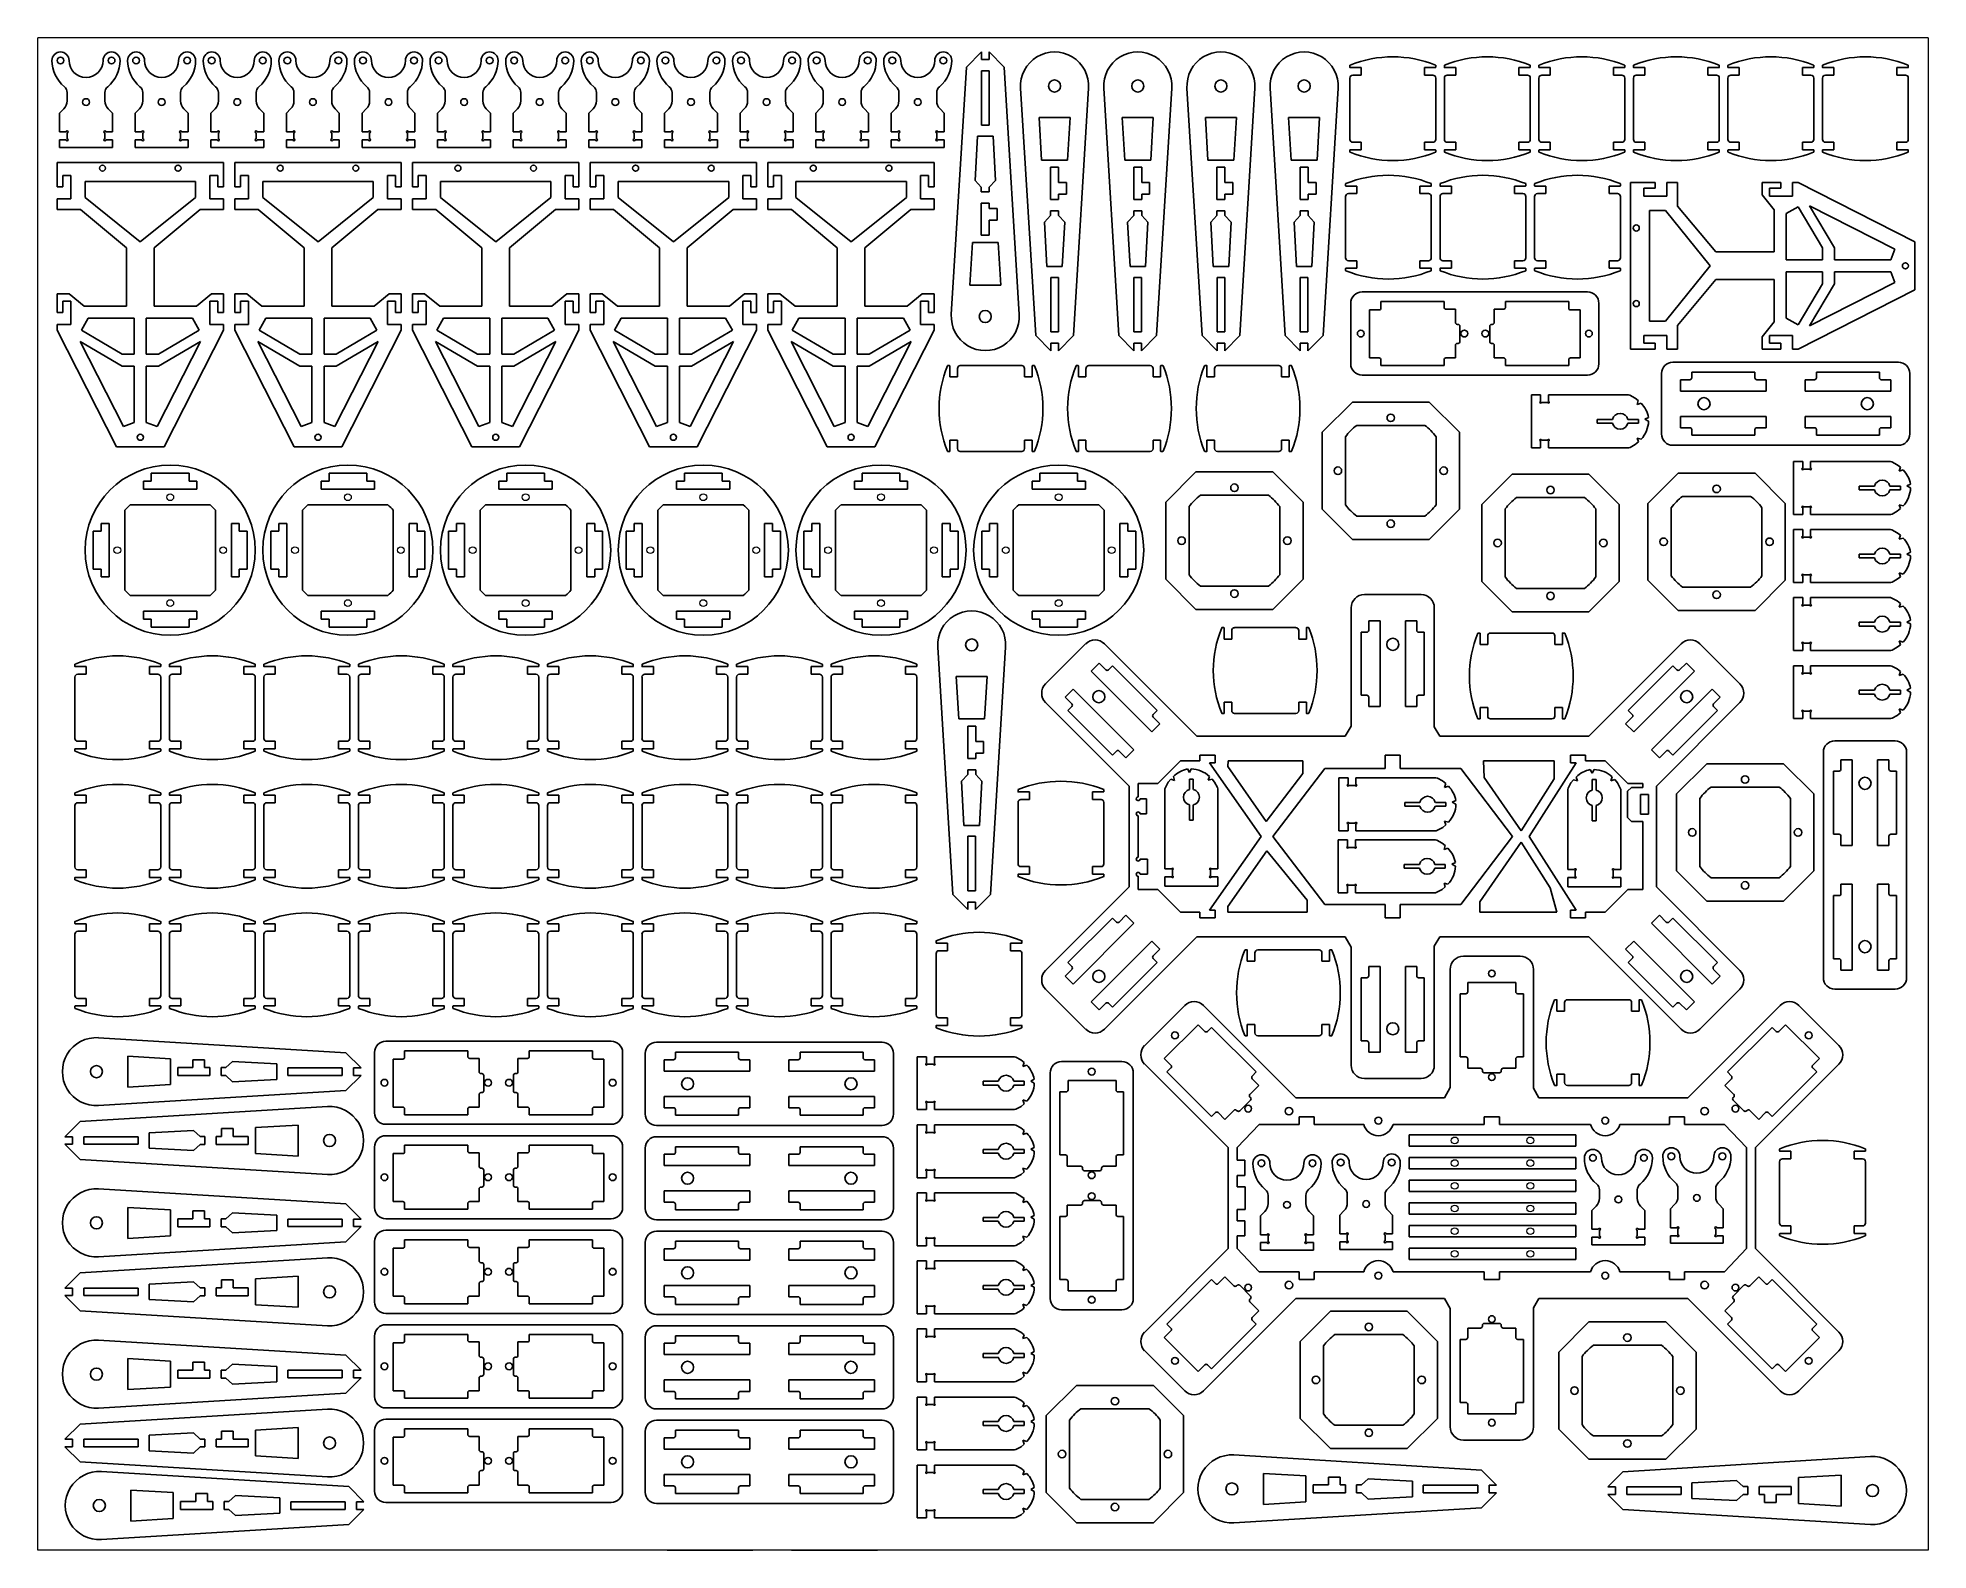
# Model space of a CAD drawing. Header units: millimetres. Extents: x 1579 to 2079, y 30 to 430.
import ezdxf

# ---------------------------------------------------------------- set-up
doc = ezdxf.new("R2010")
doc.units = ezdxf.units.MM
doc.layers.get('0').update_dxf_attribs({"lineweight": 18})

msp = doc.modelspace()

# ---------------------------------------------------------------- linework, layer by layer
for p, q in [((2078.98, 430.33), (1578.98, 430.33)), ((1578.98, 30.33), (1578.98, 430.33)), ((2078.98, 430.33), (2078.98, 30.33)), ((2078.98, 30.33), (1578.98, 30.33))]:
    msp.add_line(p, q)
at = {"color": 7, "linetype": 'Continuous', "lineweight": 25}
for p, q in [((1824.58, 422.6), (1828.58, 426.6)), ((1828.58, 426.6), (1828.58, 424.6)), ((1830.58, 426.6), (1834.58, 422.6)), ((1830.58, 424.6), (1830.58, 426.6)), ((1820.6, 357.14), (1824.58, 422.6)), ((1828.58, 424.6), (1830.58, 424.6)), ((1828.58, 407.22), (1828.58, 421.6)), ((1828.58, 421.6), (1830.58, 421.6)), ((1830.58, 421.6), (1830.58, 407.22)), ((1834.58, 422.6), (1838.57, 357.14)), ((1926.02, 423.02), (1926.02, 422.52)), ((1926.09, 422.45), (1929.02, 422.45)), ((1929.02, 420.45), (1926.78, 420.45)), ((1929.02, 422.45), (1929.02, 420.45)), ((1945.72, 422.45), (1948.65, 422.45)), ((1945.72, 420.45), (1945.72, 422.45)), ((1947.96, 420.45), (1945.72, 420.45)), ((1948.72, 422.52), (1948.72, 423.02)), ((1951.02, 423.02), (1951.02, 422.52)), ((1951.09, 422.45), (1954.02, 422.45)), ((1954.02, 420.45), (1951.78, 420.45)), ((1954.02, 422.45), (1954.02, 420.45)), ((1970.72, 422.45), (1973.65, 422.45)), ((1970.72, 420.45), (1970.72, 422.45)), ((1972.96, 420.45), (1970.72, 420.45)), ((1973.72, 422.52), (1973.72, 423.02)), ((1976.02, 423.02), (1976.02, 422.52)), ((1976.09, 422.45), (1979.02, 422.45)), ((1979.02, 420.45), (1976.78, 420.45)), ((1979.02, 422.45), (1979.02, 420.45)), ((1995.72, 422.45), (1998.65, 422.45)), ((1995.72, 420.45), (1995.72, 422.45)), ((1997.96, 420.45), (1995.72, 420.45)), ((1998.72, 422.52), (1998.72, 423.02)), ((2001.02, 423.02), (2001.02, 422.52)), ((2001.09, 422.45), (2004.02, 422.45)), ((2004.02, 420.45), (2001.78, 420.45)), ((2004.02, 422.45), (2004.02, 420.45)), ((2020.72, 422.45), (2023.65, 422.45)), ((2020.72, 420.45), (2020.72, 422.45)), ((2022.96, 420.45), (2020.72, 420.45)), ((2023.72, 422.52), (2023.72, 423.02)), ((2026.02, 423.02), (2026.02, 422.52)), ((2026.09, 422.45), (2029.02, 422.45)), ((2029.02, 420.45), (2026.78, 420.45)), ((2029.02, 422.45), (2029.02, 420.45)), ((2045.72, 422.45), (2048.65, 422.45)), ((2045.72, 420.45), (2045.72, 422.45)), ((2047.96, 420.45), (2045.72, 420.45)), ((2048.72, 422.52), (2048.72, 423.02)), ((2051.02, 423.02), (2051.02, 422.52)), ((2051.09, 422.45), (2054.02, 422.45)), ((2054.02, 420.45), (2051.78, 420.45)), ((2054.02, 422.45), (2054.02, 420.45)), ((2070.72, 422.45), (2073.65, 422.45)), ((2070.72, 420.45), (2070.72, 422.45)), ((2072.96, 420.45), (2070.72, 420.45)), ((2073.72, 422.52), (2073.72, 423.02)), ((1586.73, 415.84), (1586.73, 413.67)), ((1596.73, 413.67), (1596.73, 415.84)), ((1606.73, 415.84), (1606.73, 413.67)), ((1616.73, 413.67), (1616.73, 415.84)), ((1626.73, 415.84), (1626.73, 413.67)), ((1636.73, 413.67), (1636.73, 415.84)), ((1646.73, 415.84), (1646.73, 413.67)), ((1656.73, 413.67), (1656.73, 415.84)), ((1666.73, 415.84), (1666.73, 413.67)), ((1676.73, 413.67), (1676.73, 415.84)), ((1686.73, 415.84), (1686.73, 413.67)), ((1696.73, 413.67), (1696.73, 415.84)), ((1706.73, 415.84), (1706.73, 413.67)), ((1716.73, 413.67), (1716.73, 415.84)), ((1726.73, 415.84), (1726.73, 413.67)), ((1736.73, 413.67), (1736.73, 415.84)), ((1746.73, 415.84), (1746.73, 413.67)), ((1756.73, 413.67), (1756.73, 415.84)), ((1766.73, 415.84), (1766.73, 413.67)), ((1776.73, 413.67), (1776.73, 415.84)), ((1786.73, 415.84), (1786.73, 413.67)), ((1796.73, 413.67), (1796.73, 415.84)), ((1806.73, 415.84), (1806.73, 413.67)), ((1816.73, 413.67), (1816.73, 415.84)), ((1838.93, 417.03), (1842.91, 351.58)), ((1852.91, 351.58), (1856.89, 417.03)), ((1860.93, 417.03), (1864.91, 351.58)), ((1874.91, 351.58), (1878.89, 417.03)), ((1882.93, 417.03), (1886.91, 351.58)), ((1896.91, 351.58), (1900.89, 417.03)), ((1904.93, 417.03), (1908.91, 351.58)), ((1918.91, 351.58), (1922.89, 417.03)), ((1926.02, 419.69), (1926.02, 403.46)), ((1948.72, 403.46), (1948.72, 419.69)), ((1951.02, 419.69), (1951.02, 403.46)), ((1973.72, 403.46), (1973.72, 419.69)), ((1976.02, 419.69), (1976.02, 403.46)), ((1998.72, 403.46), (1998.72, 419.69)), ((2001.02, 419.69), (2001.02, 403.46)), ((2023.72, 403.46), (2023.72, 419.69)), ((2026.02, 419.69), (2026.02, 403.46)), ((2048.72, 403.46), (2048.72, 419.69)), ((2051.02, 419.69), (2051.02, 403.46)), ((2073.72, 403.46), (2073.72, 419.69)), ((1585.85, 411.55), (1584.73, 410.43)), ((1584.73, 410.43), (1584.73, 405.43)), ((1598.73, 410.43), (1597.61, 411.55)), ((1598.73, 405.43), (1598.73, 410.43)), ((1605.85, 411.55), (1604.73, 410.43)), ((1604.73, 410.43), (1604.73, 405.43)), ((1618.73, 410.43), (1617.61, 411.55)), ((1618.73, 405.43), (1618.73, 410.43)), ((1625.85, 411.55), (1624.73, 410.43)), ((1624.73, 410.43), (1624.73, 405.43)), ((1638.73, 410.43), (1637.61, 411.55)), ((1638.73, 405.43), (1638.73, 410.43)), ((1645.85, 411.55), (1644.73, 410.43)), ((1644.73, 410.43), (1644.73, 405.43)), ((1658.73, 410.43), (1657.61, 411.55)), ((1658.73, 405.43), (1658.73, 410.43)), ((1665.85, 411.55), (1664.73, 410.43)), ((1664.73, 410.43), (1664.73, 405.43)), ((1678.73, 410.43), (1677.61, 411.55)), ((1678.73, 405.43), (1678.73, 410.43)), ((1685.85, 411.55), (1684.73, 410.43)), ((1684.73, 410.43), (1684.73, 405.43)), ((1698.73, 410.43), (1697.61, 411.55)), ((1698.73, 405.43), (1698.73, 410.43)), ((1705.85, 411.55), (1704.73, 410.43)), ((1704.73, 410.43), (1704.73, 405.43)), ((1718.73, 410.43), (1717.61, 411.55)), ((1718.73, 405.43), (1718.73, 410.43)), ((1725.85, 411.55), (1724.73, 410.43)), ((1724.73, 410.43), (1724.73, 405.43)), ((1738.73, 410.43), (1737.61, 411.55)), ((1738.73, 405.43), (1738.73, 410.43)), ((1745.85, 411.55), (1744.73, 410.43)), ((1744.73, 410.43), (1744.73, 405.43)), ((1758.73, 410.43), (1757.61, 411.55)), ((1758.73, 405.43), (1758.73, 410.43)), ((1765.85, 411.55), (1764.73, 410.43)), ((1764.73, 410.43), (1764.73, 405.43)), ((1778.73, 410.43), (1777.61, 411.55)), ((1778.73, 405.43), (1778.73, 410.43)), ((1785.85, 411.55), (1784.73, 410.43)), ((1784.73, 410.43), (1784.73, 405.43)), ((1798.73, 410.43), (1797.61, 411.55)), ((1798.73, 405.43), (1798.73, 410.43)), ((1805.85, 411.55), (1804.73, 410.43)), ((1804.73, 410.43), (1804.73, 405.43)), ((1818.73, 410.43), (1817.61, 411.55)), ((1818.73, 405.43), (1818.73, 410.43)), ((1584.73, 405.43), (1586.48, 405.43)), ((1586.73, 405.18), (1586.73, 403.58)), ((1596.73, 403.58), (1596.73, 405.18)), ((1596.98, 405.43), (1598.73, 405.43)), ((1604.73, 405.43), (1606.48, 405.43)), ((1606.73, 405.18), (1606.73, 403.58)), ((1616.73, 403.58), (1616.73, 405.18)), ((1616.98, 405.43), (1618.73, 405.43)), ((1624.73, 405.43), (1626.48, 405.43)), ((1626.73, 405.18), (1626.73, 403.58)), ((1636.73, 403.58), (1636.73, 405.18)), ((1636.98, 405.43), (1638.73, 405.43)), ((1644.73, 405.43), (1646.48, 405.43)), ((1646.73, 405.18), (1646.73, 403.58)), ((1656.73, 403.58), (1656.73, 405.18)), ((1656.98, 405.43), (1658.73, 405.43)), ((1664.73, 405.43), (1666.48, 405.43)), ((1666.73, 405.18), (1666.73, 403.58)), ((1676.73, 403.58), (1676.73, 405.18)), ((1676.98, 405.43), (1678.73, 405.43)), ((1684.73, 405.43), (1686.48, 405.43)), ((1686.73, 405.18), (1686.73, 403.58)), ((1696.73, 403.58), (1696.73, 405.18)), ((1696.98, 405.43), (1698.73, 405.43)), ((1704.73, 405.43), (1706.48, 405.43)), ((1706.73, 405.18), (1706.73, 403.58)), ((1716.73, 403.58), (1716.73, 405.18)), ((1716.98, 405.43), (1718.73, 405.43)), ((1724.73, 405.43), (1726.48, 405.43)), ((1726.73, 405.18), (1726.73, 403.58)), ((1736.73, 403.58), (1736.73, 405.18)), ((1736.98, 405.43), (1738.73, 405.43)), ((1744.73, 405.43), (1746.48, 405.43)), ((1746.73, 405.18), (1746.73, 403.58)), ((1756.73, 403.58), (1756.73, 405.18)), ((1756.98, 405.43), (1758.73, 405.43)), ((1764.73, 405.43), (1766.48, 405.43)), ((1766.73, 405.18), (1766.73, 403.58)), ((1776.73, 403.58), (1776.73, 405.18)), ((1776.98, 405.43), (1778.73, 405.43)), ((1784.73, 405.43), (1786.48, 405.43)), ((1786.73, 405.18), (1786.73, 403.58)), ((1796.73, 403.58), (1796.73, 405.18)), ((1796.98, 405.43), (1798.73, 405.43)), ((1804.73, 405.43), (1806.48, 405.43)), ((1806.73, 405.18), (1806.73, 403.58)), ((1816.73, 403.58), (1816.73, 405.18)), ((1816.98, 405.43), (1818.73, 405.43)), ((1830.58, 407.22), (1828.58, 407.22)), ((1852.01, 409.26), (1843.81, 409.26)), ((1843.81, 409.26), (1844.49, 397.99)), ((1851.33, 397.99), (1852.01, 409.26)), ((1874.01, 409.26), (1865.81, 409.26)), ((1865.81, 409.26), (1866.49, 397.99)), ((1873.33, 397.99), (1874.01, 409.26)), ((1896.01, 409.26), (1887.81, 409.26)), ((1887.81, 409.26), (1888.49, 397.99)), ((1895.33, 397.99), (1896.01, 409.26)), ((1918.01, 409.26), (1909.81, 409.26)), ((1909.81, 409.26), (1910.49, 397.99)), ((1917.33, 397.99), (1918.01, 409.26)), ((1584.73, 403.33), (1584.73, 401.33)), ((1586.48, 403.33), (1584.73, 403.33)), ((1584.73, 401.33), (1598.73, 401.33)), ((1598.73, 403.33), (1596.98, 403.33)), ((1598.73, 401.33), (1598.73, 403.33)), ((1604.73, 403.33), (1604.73, 401.33)), ((1606.48, 403.33), (1604.73, 403.33)), ((1604.73, 401.33), (1618.73, 401.33)), ((1618.73, 403.33), (1616.98, 403.33)), ((1618.73, 401.33), (1618.73, 403.33)), ((1624.73, 403.33), (1624.73, 401.33)), ((1626.48, 403.33), (1624.73, 403.33)), ((1624.73, 401.33), (1638.73, 401.33)), ((1638.73, 403.33), (1636.98, 403.33)), ((1638.73, 401.33), (1638.73, 403.33)), ((1644.73, 403.33), (1644.73, 401.33)), ((1646.48, 403.33), (1644.73, 403.33)), ((1644.73, 401.33), (1658.73, 401.33)), ((1658.73, 403.33), (1656.98, 403.33)), ((1658.73, 401.33), (1658.73, 403.33)), ((1664.73, 403.33), (1664.73, 401.33)), ((1666.48, 403.33), (1664.73, 403.33)), ((1664.73, 401.33), (1678.73, 401.33)), ((1678.73, 403.33), (1676.98, 403.33)), ((1678.73, 401.33), (1678.73, 403.33)), ((1684.73, 403.33), (1684.73, 401.33)), ((1686.48, 403.33), (1684.73, 403.33)), ((1684.73, 401.33), (1698.73, 401.33)), ((1698.73, 403.33), (1696.98, 403.33)), ((1698.73, 401.33), (1698.73, 403.33)), ((1704.73, 403.33), (1704.73, 401.33)), ((1706.48, 403.33), (1704.73, 403.33)), ((1704.73, 401.33), (1718.73, 401.33)), ((1718.73, 403.33), (1716.98, 403.33)), ((1718.73, 401.33), (1718.73, 403.33)), ((1724.73, 403.33), (1724.73, 401.33)), ((1726.48, 403.33), (1724.73, 403.33)), ((1724.73, 401.33), (1738.73, 401.33)), ((1738.73, 403.33), (1736.98, 403.33)), ((1738.73, 401.33), (1738.73, 403.33)), ((1744.73, 403.33), (1744.73, 401.33)), ((1746.48, 403.33), (1744.73, 403.33)), ((1744.73, 401.33), (1758.73, 401.33)), ((1758.73, 403.33), (1756.98, 403.33)), ((1758.73, 401.33), (1758.73, 403.33)), ((1764.73, 403.33), (1764.73, 401.33)), ((1766.48, 403.33), (1764.73, 403.33)), ((1764.73, 401.33), (1778.73, 401.33)), ((1778.73, 403.33), (1776.98, 403.33)), ((1778.73, 401.33), (1778.73, 403.33)), ((1784.73, 403.33), (1784.73, 401.33)), ((1786.48, 403.33), (1784.73, 403.33)), ((1784.73, 401.33), (1798.73, 401.33)), ((1798.73, 403.33), (1796.98, 403.33)), ((1798.73, 401.33), (1798.73, 403.33)), ((1804.73, 403.33), (1804.73, 401.33)), ((1806.48, 403.33), (1804.73, 403.33)), ((1804.73, 401.33), (1818.73, 401.33)), ((1818.73, 403.33), (1816.98, 403.33)), ((1818.73, 401.33), (1818.73, 403.33)), ((1826.91, 392.59), (1827.53, 404.35)), ((1827.53, 404.35), (1831.63, 404.35)), ((1831.63, 404.35), (1832.25, 392.59)), ((1926.02, 400.63), (1926.02, 400.13)), ((1929.02, 400.7), (1926.09, 400.7)), ((1926.78, 402.7), (1929.02, 402.7)), ((1929.02, 402.7), (1929.02, 400.7)), ((1945.72, 402.7), (1947.96, 402.7)), ((1945.72, 400.7), (1945.72, 402.7)), ((1948.65, 400.7), (1945.72, 400.7)), ((1948.72, 400.13), (1948.72, 400.63)), ((1951.02, 400.63), (1951.02, 400.13)), ((1954.02, 400.7), (1951.09, 400.7)), ((1951.78, 402.7), (1954.02, 402.7)), ((1954.02, 402.7), (1954.02, 400.7)), ((1970.72, 402.7), (1972.96, 402.7)), ((1970.72, 400.7), (1970.72, 402.7)), ((1973.65, 400.7), (1970.72, 400.7)), ((1973.72, 400.13), (1973.72, 400.63)), ((1976.02, 400.63), (1976.02, 400.13)), ((1979.02, 400.7), (1976.09, 400.7)), ((1976.78, 402.7), (1979.02, 402.7)), ((1979.02, 402.7), (1979.02, 400.7)), ((1995.72, 402.7), (1997.96, 402.7)), ((1995.72, 400.7), (1995.72, 402.7)), ((1998.65, 400.7), (1995.72, 400.7)), ((1998.72, 400.13), (1998.72, 400.63)), ((2001.02, 400.63), (2001.02, 400.13)), ((2004.02, 400.7), (2001.09, 400.7)), ((2001.78, 402.7), (2004.02, 402.7)), ((2004.02, 402.7), (2004.02, 400.7)), ((2020.72, 402.7), (2022.96, 402.7)), ((2020.72, 400.7), (2020.72, 402.7)), ((2023.65, 400.7), (2020.72, 400.7)), ((2023.72, 400.13), (2023.72, 400.63)), ((2026.02, 400.63), (2026.02, 400.13)), ((2029.02, 400.7), (2026.09, 400.7)), ((2026.78, 402.7), (2029.02, 402.7)), ((2029.02, 402.7), (2029.02, 400.7)), ((2045.72, 402.7), (2047.96, 402.7)), ((2045.72, 400.7), (2045.72, 402.7)), ((2048.65, 400.7), (2045.72, 400.7)), ((2048.72, 400.13), (2048.72, 400.63)), ((2051.02, 400.63), (2051.02, 400.13)), ((2054.02, 400.7), (2051.09, 400.7)), ((2051.78, 402.7), (2054.02, 402.7)), ((2054.02, 402.7), (2054.02, 400.7)), ((2070.72, 402.7), (2072.96, 402.7)), ((2070.72, 400.7), (2070.72, 402.7)), ((2073.65, 400.7), (2070.72, 400.7)), ((2073.72, 400.13), (2073.72, 400.63)), ((1584.09, 397.35), (1584.09, 390.88)), ((1628.09, 397.35), (1584.09, 397.35)), ((1628.09, 390.88), (1628.09, 397.35)), ((1631.09, 397.35), (1631.09, 390.88)), ((1675.09, 397.35), (1631.09, 397.35)), ((1675.09, 390.88), (1675.09, 397.35)), ((1678.09, 397.35), (1678.09, 390.88)), ((1722.09, 397.35), (1678.09, 397.35)), ((1722.09, 390.88), (1722.09, 397.35)), ((1725.09, 397.35), (1725.09, 390.88)), ((1769.09, 397.35), (1725.09, 397.35)), ((1769.09, 390.88), (1769.09, 397.35)), ((1772.09, 397.35), (1772.09, 390.88)), ((1816.09, 397.35), (1772.09, 397.35)), ((1816.09, 390.88), (1816.09, 397.35)), ((1844.49, 397.99), (1851.33, 397.99)), ((1848.96, 396.08), (1846.86, 396.08)), ((1846.86, 396.08), (1846.86, 387.58)), ((1848.96, 392.08), (1848.96, 396.08)), ((1866.49, 397.99), (1873.33, 397.99)), ((1870.96, 396.08), (1868.86, 396.08)), ((1868.86, 396.08), (1868.86, 387.58)), ((1870.96, 392.08), (1870.96, 396.08)), ((1888.49, 397.99), (1895.33, 397.99)), ((1892.96, 396.08), (1890.86, 396.08)), ((1890.86, 396.08), (1890.86, 387.58)), ((1892.96, 392.08), (1892.96, 396.08)), ((1910.49, 397.99), (1917.33, 397.99)), ((1914.96, 396.08), (1912.86, 396.08)), ((1912.86, 396.08), (1912.86, 387.58)), ((1914.96, 392.08), (1914.96, 396.08)), ((1584.09, 390.88), (1585.59, 390.88)), ((1585.59, 393.88), (1587.69, 393.88)), ((1585.59, 390.88), (1585.59, 393.88)), ((1587.69, 393.88), (1587.69, 387.78)), ((1620.71, 392.35), (1591.47, 392.35)), ((1591.47, 392.35), (1591.47, 388.1)), ((1620.71, 388.1), (1620.71, 392.35)), ((1624.49, 393.88), (1626.59, 393.88)), ((1624.49, 387.78), (1624.49, 393.88)), ((1626.59, 393.88), (1626.59, 390.88)), ((1626.59, 390.88), (1628.09, 390.88)), ((1631.09, 390.88), (1632.59, 390.88)), ((1632.59, 393.88), (1634.69, 393.88)), ((1632.59, 390.88), (1632.59, 393.88)), ((1634.69, 393.88), (1634.69, 387.78)), ((1667.71, 392.35), (1638.47, 392.35)), ((1638.47, 392.35), (1638.47, 388.1)), ((1667.71, 388.1), (1667.71, 392.35)), ((1671.49, 393.88), (1673.59, 393.88)), ((1671.49, 387.78), (1671.49, 393.88)), ((1673.59, 393.88), (1673.59, 390.88)), ((1673.59, 390.88), (1675.09, 390.88)), ((1678.09, 390.88), (1679.59, 390.88)), ((1679.59, 393.88), (1681.69, 393.88)), ((1679.59, 390.88), (1679.59, 393.88)), ((1681.69, 393.88), (1681.69, 387.78)), ((1714.71, 392.35), (1685.47, 392.35)), ((1685.47, 392.35), (1685.47, 388.1)), ((1714.71, 388.1), (1714.71, 392.35)), ((1718.49, 393.88), (1720.59, 393.88)), ((1718.49, 387.78), (1718.49, 393.88)), ((1720.59, 393.88), (1720.59, 390.88)), ((1720.59, 390.88), (1722.09, 390.88)), ((1725.09, 390.88), (1726.59, 390.88)), ((1726.59, 393.88), (1728.69, 393.88)), ((1726.59, 390.88), (1726.59, 393.88)), ((1728.69, 393.88), (1728.69, 387.78)), ((1761.71, 392.35), (1732.47, 392.35)), ((1732.47, 392.35), (1732.47, 388.1)), ((1761.71, 388.1), (1761.71, 392.35)), ((1765.49, 393.88), (1767.59, 393.88)), ((1765.49, 387.78), (1765.49, 393.88)), ((1767.59, 393.88), (1767.59, 390.88)), ((1767.59, 390.88), (1769.09, 390.88)), ((1772.09, 390.88), (1773.59, 390.88)), ((1773.59, 393.88), (1775.69, 393.88)), ((1773.59, 390.88), (1773.59, 393.88)), ((1775.69, 393.88), (1775.69, 387.78)), ((1808.71, 392.35), (1779.47, 392.35)), ((1779.47, 392.35), (1779.47, 388.1)), ((1808.71, 388.1), (1808.71, 392.35)), ((1812.49, 393.88), (1814.59, 393.88)), ((1812.49, 387.78), (1812.49, 393.88)), ((1814.59, 393.88), (1814.59, 390.88)), ((1814.59, 390.88), (1816.09, 390.88)), ((1828.53, 390.85), (1826.91, 392.59)), ((1828.53, 389.59), (1828.53, 390.85)), ((1832.25, 392.59), (1830.63, 390.85)), ((1830.63, 390.85), (1830.63, 389.59)), ((1851.06, 392.08), (1848.96, 392.08)), ((1851.06, 388.98), (1851.06, 392.08)), ((1873.06, 392.08), (1870.96, 392.08)), ((1873.06, 388.98), (1873.06, 392.08)), ((1895.06, 392.08), (1892.96, 392.08)), ((1895.06, 388.98), (1895.06, 392.08)), ((1917.06, 392.08), (1914.96, 392.08)), ((1917.06, 388.98), (1917.06, 392.08)), ((1924.86, 391.69), (1924.86, 391.19)), ((1924.93, 391.12), (1927.86, 391.12)), ((1927.86, 391.12), (1927.86, 389.12)), ((1944.56, 391.12), (1947.49, 391.12)), ((1944.56, 389.12), (1944.56, 391.12)), ((1947.56, 391.19), (1947.56, 391.69)), ((1949.86, 391.69), (1949.86, 391.19)), ((1949.93, 391.12), (1952.86, 391.12)), ((1952.86, 391.12), (1952.86, 389.12)), ((1969.56, 391.12), (1972.49, 391.12)), ((1969.56, 389.12), (1969.56, 391.12)), ((1972.56, 391.19), (1972.56, 391.69)), ((1974.86, 391.69), (1974.86, 391.19)), ((1974.93, 391.12), (1977.86, 391.12)), ((1977.86, 391.12), (1977.86, 389.12)), ((1994.56, 391.12), (1997.49, 391.12)), ((1994.56, 389.12), (1994.56, 391.12)), ((1997.56, 391.19), (1997.56, 391.69)), ((2000.26, 392.02), (2000.26, 348.02)), ((2006.74, 392.02), (2000.26, 392.02)), ((2003.74, 390.52), (2006.74, 390.52)), ((2003.74, 388.42), (2003.74, 390.52)), ((2006.74, 390.52), (2006.74, 392.02)), ((2009.84, 392.02), (2009.84, 388.42)), ((2012.7, 392.02), (2009.84, 392.02)), ((2012.7, 385.82), (2012.7, 392.02)), ((2035.03, 392.02), (2035.03, 388.83)), ((2039.97, 392.02), (2035.03, 392.02)), ((2036.97, 390.52), (2039.97, 390.52)), ((2036.97, 388.42), (2036.97, 390.52)), ((2039.97, 390.52), (2039.97, 392.02)), ((2043.07, 392.02), (2043.07, 388.42)), ((2044.6, 392.02), (2043.07, 392.02)), ((2075.44, 376.34), (2044.6, 392.02)), ((1584.09, 387.78), (1584.09, 384.91)), ((1587.69, 387.78), (1584.09, 387.78)), ((1591.47, 388.1), (1606.09, 376.33)), ((1606.09, 376.33), (1620.71, 388.1)), ((1628.09, 387.78), (1624.49, 387.78)), ((1628.09, 384.91), (1628.09, 387.78)), ((1631.09, 387.78), (1631.09, 384.91)), ((1634.69, 387.78), (1631.09, 387.78)), ((1638.47, 388.1), (1653.09, 376.33)), ((1653.09, 376.33), (1667.71, 388.1)), ((1675.09, 387.78), (1671.49, 387.78)), ((1675.09, 384.91), (1675.09, 387.78)), ((1678.09, 387.78), (1678.09, 384.91)), ((1681.69, 387.78), (1678.09, 387.78)), ((1685.47, 388.1), (1700.09, 376.33)), ((1700.09, 376.33), (1714.71, 388.1)), ((1722.09, 387.78), (1718.49, 387.78)), ((1722.09, 384.91), (1722.09, 387.78)), ((1725.09, 387.78), (1725.09, 384.91)), ((1728.69, 387.78), (1725.09, 387.78)), ((1732.47, 388.1), (1747.09, 376.33)), ((1747.09, 376.33), (1761.71, 388.1)), ((1769.09, 387.78), (1765.49, 387.78)), ((1769.09, 384.91), (1769.09, 387.78)), ((1772.09, 387.78), (1772.09, 384.91)), ((1775.69, 387.78), (1772.09, 387.78)), ((1779.47, 388.1), (1794.09, 376.33)), ((1794.09, 376.33), (1808.71, 388.1)), ((1816.09, 387.78), (1812.49, 387.78)), ((1816.09, 384.91), (1816.09, 387.78)), ((1830.63, 389.59), (1828.53, 389.59)), ((1828.53, 378.1), (1828.53, 386.6)), ((1828.53, 386.6), (1830.63, 386.6)), ((1830.63, 386.6), (1830.63, 385.2)), ((1830.63, 385.2), (1832.73, 385.2)), ((1832.73, 385.2), (1832.73, 382.1)), ((1846.86, 387.58), (1848.96, 387.58)), ((1848.96, 387.58), (1848.96, 388.98)), ((1848.96, 388.98), (1851.06, 388.98)), ((1868.86, 387.58), (1870.96, 387.58)), ((1870.96, 387.58), (1870.96, 388.98)), ((1870.96, 388.98), (1873.06, 388.98)), ((1890.86, 387.58), (1892.96, 387.58)), ((1892.96, 387.58), (1892.96, 388.98)), ((1892.96, 388.98), (1895.06, 388.98)), ((1912.86, 387.58), (1914.96, 387.58)), ((1914.96, 387.58), (1914.96, 388.98)), ((1914.96, 388.98), (1917.06, 388.98)), ((1924.86, 388.36), (1924.86, 372.13)), ((1927.86, 389.12), (1925.62, 389.12)), ((1946.8, 389.12), (1944.56, 389.12)), ((1947.56, 372.13), (1947.56, 388.36)), ((1949.86, 388.36), (1949.86, 372.13)), ((1952.86, 389.12), (1950.62, 389.12)), ((1971.8, 389.12), (1969.56, 389.12)), ((1972.56, 372.13), (1972.56, 388.36)), ((1974.86, 388.36), (1974.86, 372.13)), ((1977.86, 389.12), (1975.62, 389.12)), ((1996.8, 389.12), (1994.56, 389.12)), ((1997.56, 372.13), (1997.56, 388.36)), ((2009.84, 388.42), (2003.74, 388.42)), ((2022.8, 373.68), (2012.7, 385.82)), ((2035.03, 388.83), (2038.22, 384.84)), ((2043.07, 388.42), (2036.97, 388.42)), ((2044.6, 385.61), (2041.41, 383.84)), ((2050.98, 374.8), (2044.6, 385.61)), ((2070.12, 374.46), (2047.62, 385.91)), ((2047.62, 385.91), (2054.17, 374.8)), ((1584.09, 384.91), (1590.29, 384.91)), ((1590.29, 384.91), (1602.43, 374.81)), ((1609.75, 374.81), (1621.89, 384.91)), ((1621.89, 384.91), (1628.09, 384.91)), ((1631.09, 384.91), (1637.29, 384.91)), ((1637.29, 384.91), (1649.43, 374.81)), ((1656.75, 374.81), (1668.89, 384.91)), ((1668.89, 384.91), (1675.09, 384.91)), ((1678.09, 384.91), (1684.29, 384.91)), ((1684.29, 384.91), (1696.43, 374.81)), ((1703.75, 374.81), (1715.89, 384.91)), ((1715.89, 384.91), (1722.09, 384.91)), ((1725.09, 384.91), (1731.29, 384.91)), ((1731.29, 384.91), (1743.43, 374.81)), ((1750.75, 374.81), (1762.89, 384.91)), ((1762.89, 384.91), (1769.09, 384.91)), ((1772.09, 384.91), (1778.29, 384.91)), ((1778.29, 384.91), (1790.43, 374.81)), ((1797.75, 374.81), (1809.89, 384.91)), ((1809.89, 384.91), (1816.09, 384.91)), ((1830.63, 382.1), (1830.63, 378.1)), ((1832.73, 382.1), (1830.63, 382.1)), ((1846.86, 383.32), (1845.24, 381.58)), ((1845.24, 381.58), (1845.86, 369.82)), ((1848.96, 384.58), (1846.86, 384.58)), ((1846.86, 384.58), (1846.86, 383.32)), ((1848.96, 383.32), (1848.96, 384.58)), ((1850.58, 381.58), (1848.96, 383.32)), ((1849.96, 369.82), (1850.58, 381.58)), ((1868.86, 383.32), (1867.24, 381.58)), ((1867.24, 381.58), (1867.86, 369.82)), ((1870.96, 384.58), (1868.86, 384.58)), ((1868.86, 384.58), (1868.86, 383.32)), ((1870.96, 383.32), (1870.96, 384.58)), ((1872.58, 381.58), (1870.96, 383.32)), ((1871.96, 369.82), (1872.58, 381.58)), ((1890.86, 383.32), (1889.24, 381.58)), ((1889.24, 381.58), (1889.86, 369.82)), ((1892.96, 384.58), (1890.86, 384.58)), ((1890.86, 384.58), (1890.86, 383.32)), ((1892.96, 383.32), (1892.96, 384.58)), ((1894.58, 381.58), (1892.96, 383.32)), ((1893.96, 369.82), (1894.58, 381.58)), ((1912.86, 383.32), (1911.24, 381.58)), ((1911.24, 381.58), (1911.86, 369.82)), ((1914.96, 384.58), (1912.86, 384.58)), ((1912.86, 384.58), (1912.86, 383.32)), ((1914.96, 383.32), (1914.96, 384.58)), ((1916.58, 381.58), (1914.96, 383.32)), ((1915.96, 369.82), (1916.58, 381.58)), ((2005.26, 384.64), (2005.26, 355.4)), ((2009.51, 384.64), (2005.26, 384.64)), ((2021.28, 370.02), (2009.51, 384.64)), ((2038.22, 384.84), (2038.22, 373.68)), ((2041.41, 383.84), (2041.41, 371.61)), ((1825.48, 364.91), (1826.16, 376.18)), ((1826.16, 376.18), (1833, 376.18)), ((1830.63, 378.1), (1828.53, 378.1)), ((1833, 376.18), (1833.68, 364.91)), ((2075.44, 363.7), (2075.44, 376.34)), ((1602.43, 374.81), (1602.43, 359.39)), ((1609.75, 359.39), (1609.75, 374.81)), ((1649.43, 374.81), (1649.43, 359.39)), ((1656.75, 359.39), (1656.75, 374.81)), ((1696.43, 374.81), (1696.43, 359.39)), ((1703.75, 359.39), (1703.75, 374.81)), ((1743.43, 374.81), (1743.43, 359.39)), ((1750.75, 359.39), (1750.75, 374.81)), ((1790.43, 374.81), (1790.43, 359.39)), ((1797.75, 359.39), (1797.75, 374.81)), ((1925.62, 371.37), (1927.86, 371.37)), ((1927.86, 371.37), (1927.86, 369.37)), ((1944.56, 371.37), (1946.8, 371.37)), ((1944.56, 369.37), (1944.56, 371.37)), ((1950.62, 371.37), (1952.86, 371.37)), ((1952.86, 371.37), (1952.86, 369.37)), ((1969.56, 371.37), (1971.8, 371.37)), ((1969.56, 369.37), (1969.56, 371.37)), ((1975.62, 371.37), (1977.86, 371.37)), ((1977.86, 371.37), (1977.86, 369.37)), ((1994.56, 371.37), (1996.8, 371.37)), ((1994.56, 369.37), (1994.56, 371.37)), ((2009.51, 355.4), (2021.28, 370.02)), ((2038.22, 373.68), (2022.8, 373.68)), ((2041.41, 371.61), (2050.98, 371.61)), ((2050.98, 371.61), (2050.98, 374.8)), ((2054.17, 374.8), (2054.17, 371.61)), ((2054.17, 371.61), (2069.06, 371.61)), ((2069.06, 371.61), (2070.12, 374.46)), ((1845.86, 369.82), (1849.96, 369.82)), ((1846.91, 366.95), (1846.91, 352.58)), ((1848.91, 366.95), (1846.91, 366.95)), ((1848.91, 352.58), (1848.91, 366.95)), ((1867.86, 369.82), (1871.96, 369.82)), ((1868.91, 366.95), (1868.91, 352.58)), ((1870.91, 366.95), (1868.91, 366.95)), ((1870.91, 352.58), (1870.91, 366.95)), ((1889.86, 369.82), (1893.96, 369.82)), ((1890.91, 366.95), (1890.91, 352.58)), ((1892.91, 366.95), (1890.91, 366.95)), ((1892.91, 352.58), (1892.91, 366.95)), ((1911.86, 369.82), (1915.96, 369.82)), ((1912.91, 366.95), (1912.91, 352.58)), ((1914.91, 366.95), (1912.91, 366.95)), ((1914.91, 352.58), (1914.91, 366.95)), ((1924.86, 369.3), (1924.86, 368.8)), ((1927.86, 369.37), (1924.93, 369.37)), ((1947.49, 369.37), (1944.56, 369.37)), ((1947.56, 368.8), (1947.56, 369.3)), ((1949.86, 369.3), (1949.86, 368.8)), ((1952.86, 369.37), (1949.93, 369.37)), ((1972.49, 369.37), (1969.56, 369.37)), ((1972.56, 368.8), (1972.56, 369.3)), ((1974.86, 369.3), (1974.86, 368.8)), ((1977.86, 369.37), (1974.93, 369.37)), ((1997.49, 369.37), (1994.56, 369.37)), ((1997.56, 368.8), (1997.56, 369.3)), ((2012.7, 354.22), (2022.8, 366.36)), ((2022.8, 366.36), (2038.22, 366.36)), ((2038.22, 366.36), (2038.22, 355.2)), ((2050.98, 368.42), (2041.41, 368.42)), ((2041.41, 368.42), (2041.41, 356.2)), ((2044.6, 354.42), (2050.98, 365.23)), ((2047.62, 354.13), (2070.12, 365.58)), ((2054.17, 365.23), (2047.62, 354.13)), ((2050.98, 365.23), (2050.98, 368.42)), ((2069.06, 368.42), (2054.17, 368.42)), ((2054.17, 368.42), (2054.17, 365.23)), ((2070.12, 365.58), (2069.06, 368.42)), ((1584.09, 362.58), (1584.09, 357.64)), ((1587.28, 362.58), (1584.09, 362.58)), ((1585.59, 360.64), (1587.69, 360.64)), ((1585.59, 357.64), (1585.59, 360.64)), ((1591.27, 359.39), (1587.28, 362.58)), ((1587.69, 360.64), (1587.69, 354.54)), ((1624.9, 362.58), (1620.91, 359.39)), ((1624.49, 360.64), (1626.59, 360.64)), ((1624.49, 354.54), (1624.49, 360.64)), ((1628.09, 362.58), (1624.9, 362.58)), ((1626.59, 360.64), (1626.59, 357.64)), ((1628.09, 357.64), (1628.09, 362.58)), ((1631.09, 362.58), (1631.09, 357.64)), ((1634.28, 362.58), (1631.09, 362.58)), ((1632.59, 360.64), (1634.69, 360.64)), ((1632.59, 357.64), (1632.59, 360.64)), ((1638.27, 359.39), (1634.28, 362.58)), ((1634.69, 360.64), (1634.69, 354.54)), ((1671.9, 362.58), (1667.91, 359.39)), ((1671.49, 360.64), (1673.59, 360.64)), ((1671.49, 354.54), (1671.49, 360.64)), ((1675.09, 362.58), (1671.9, 362.58)), ((1673.59, 360.64), (1673.59, 357.64)), ((1675.09, 357.64), (1675.09, 362.58)), ((1678.09, 362.58), (1678.09, 357.64)), ((1681.28, 362.58), (1678.09, 362.58)), ((1679.59, 360.64), (1681.69, 360.64)), ((1679.59, 357.64), (1679.59, 360.64)), ((1685.27, 359.39), (1681.28, 362.58)), ((1681.69, 360.64), (1681.69, 354.54)), ((1718.9, 362.58), (1714.91, 359.39)), ((1718.49, 360.64), (1720.59, 360.64)), ((1718.49, 354.54), (1718.49, 360.64)), ((1722.09, 362.58), (1718.9, 362.58)), ((1720.59, 360.64), (1720.59, 357.64)), ((1722.09, 357.64), (1722.09, 362.58)), ((1725.09, 362.58), (1725.09, 357.64)), ((1728.28, 362.58), (1725.09, 362.58)), ((1726.59, 360.64), (1728.69, 360.64)), ((1726.59, 357.64), (1726.59, 360.64)), ((1732.27, 359.39), (1728.28, 362.58)), ((1728.69, 360.64), (1728.69, 354.54)), ((1765.9, 362.58), (1761.91, 359.39)), ((1765.49, 360.64), (1767.59, 360.64)), ((1765.49, 354.54), (1765.49, 360.64)), ((1769.09, 362.58), (1765.9, 362.58)), ((1767.59, 360.64), (1767.59, 357.64)), ((1769.09, 357.64), (1769.09, 362.58)), ((1772.09, 362.58), (1772.09, 357.64)), ((1775.28, 362.58), (1772.09, 362.58)), ((1773.59, 360.64), (1775.69, 360.64)), ((1773.59, 357.64), (1773.59, 360.64)), ((1779.27, 359.39), (1775.28, 362.58)), ((1775.69, 360.64), (1775.69, 354.54)), ((1812.9, 362.58), (1808.91, 359.39)), ((1812.49, 360.64), (1814.59, 360.64)), ((1812.49, 354.54), (1812.49, 360.64)), ((1816.09, 362.58), (1812.9, 362.58)), ((1814.59, 360.64), (1814.59, 357.64)), ((1816.09, 357.64), (1816.09, 362.58)), ((1833.68, 364.91), (1825.48, 364.91)), ((1926.25, 360.11), (1926.25, 344.11)), ((1988.88, 363.11), (1929.25, 363.11)), ((1950.94, 360.56), (1934.24, 360.56)), ((1934.24, 360.56), (1934.24, 358.86)), ((1950.94, 359.06), (1950.94, 360.56)), ((1983.89, 360.56), (1967.19, 360.56)), ((1967.19, 360.56), (1967.19, 359.06)), ((1983.89, 358.86), (1983.89, 360.56)), ((1991.88, 344.11), (1991.88, 360.11)), ((2044.6, 348.02), (2075.44, 363.7)), ((1584.09, 357.64), (1585.59, 357.64)), ((1592.27, 356.2), (1590.5, 353.01)), ((1602.43, 359.39), (1591.27, 359.39)), ((1604.5, 356.2), (1592.27, 356.2)), ((1604.5, 346.63), (1604.5, 356.2)), ((1619.91, 356.2), (1607.68, 356.2)), ((1607.68, 356.2), (1607.68, 346.63)), ((1620.91, 359.39), (1609.75, 359.39)), ((1621.68, 353.01), (1619.91, 356.2)), ((1626.59, 357.64), (1628.09, 357.64)), ((1631.09, 357.64), (1632.59, 357.64)), ((1639.27, 356.2), (1637.5, 353.01)), ((1649.43, 359.39), (1638.27, 359.39)), ((1651.5, 356.2), (1639.27, 356.2)), ((1651.5, 346.63), (1651.5, 356.2)), ((1666.91, 356.2), (1654.68, 356.2)), ((1654.68, 356.2), (1654.68, 346.63)), ((1667.91, 359.39), (1656.75, 359.39)), ((1668.68, 353.01), (1666.91, 356.2)), ((1673.59, 357.64), (1675.09, 357.64)), ((1678.09, 357.64), (1679.59, 357.64)), ((1686.27, 356.2), (1684.5, 353.01)), ((1696.43, 359.39), (1685.27, 359.39)), ((1698.5, 356.2), (1686.27, 356.2)), ((1698.5, 346.63), (1698.5, 356.2)), ((1713.91, 356.2), (1701.68, 356.2)), ((1701.68, 356.2), (1701.68, 346.63)), ((1714.91, 359.39), (1703.75, 359.39)), ((1715.68, 353.01), (1713.91, 356.2)), ((1720.59, 357.64), (1722.09, 357.64)), ((1725.09, 357.64), (1726.59, 357.64)), ((1733.27, 356.2), (1731.5, 353.01)), ((1743.43, 359.39), (1732.27, 359.39)), ((1745.5, 356.2), (1733.27, 356.2)), ((1745.5, 346.63), (1745.5, 356.2)), ((1760.91, 356.2), (1748.68, 356.2)), ((1748.68, 356.2), (1748.68, 346.63)), ((1761.91, 359.39), (1750.75, 359.39)), ((1762.68, 353.01), (1760.91, 356.2)), ((1767.59, 357.64), (1769.09, 357.64)), ((1772.09, 357.64), (1773.59, 357.64)), ((1780.27, 356.2), (1778.5, 353.01)), ((1790.43, 359.39), (1779.27, 359.39)), ((1792.5, 356.2), (1780.27, 356.2)), ((1792.5, 346.63), (1792.5, 356.2)), ((1807.91, 356.2), (1795.68, 356.2)), ((1795.68, 356.2), (1795.68, 346.63)), ((1808.91, 359.39), (1797.75, 359.39)), ((1809.68, 353.01), (1807.91, 356.2)), ((1814.59, 357.64), (1816.09, 357.64)), ((1933.74, 358.36), (1931.24, 358.36)), ((1931.24, 358.36), (1931.24, 345.66)), ((1953.94, 358.56), (1951.44, 358.56)), ((1953.94, 355.01), (1953.94, 358.56)), ((1966.69, 358.56), (1964.19, 358.56)), ((1964.19, 358.56), (1964.19, 355.01)), ((1986.89, 358.36), (1984.39, 358.36)), ((1986.89, 345.66), (1986.89, 358.36)), ((2005.26, 355.4), (2009.51, 355.4)), ((2038.22, 355.2), (2035.03, 351.21)), ((2041.41, 356.2), (2044.6, 354.42)), ((1584.09, 354.54), (1584.09, 353.01)), ((1587.69, 354.54), (1584.09, 354.54)), ((1584.09, 353.01), (1599.77, 322.17)), ((1590.5, 353.01), (1601.31, 346.63)), ((1610.87, 346.63), (1621.68, 353.01)), ((1612.41, 322.17), (1628.09, 353.01)), ((1628.09, 354.54), (1624.49, 354.54)), ((1628.09, 353.01), (1628.09, 354.54)), ((1631.09, 354.54), (1631.09, 353.01)), ((1634.69, 354.54), (1631.09, 354.54)), ((1631.09, 353.01), (1646.77, 322.17)), ((1637.5, 353.01), (1648.31, 346.63)), ((1657.87, 346.63), (1668.68, 353.01)), ((1659.41, 322.17), (1675.09, 353.01)), ((1675.09, 354.54), (1671.49, 354.54)), ((1675.09, 353.01), (1675.09, 354.54)), ((1678.09, 354.54), (1678.09, 353.01)), ((1681.69, 354.54), (1678.09, 354.54)), ((1678.09, 353.01), (1693.77, 322.17)), ((1684.5, 353.01), (1695.31, 346.63)), ((1704.87, 346.63), (1715.68, 353.01)), ((1706.41, 322.17), (1722.09, 353.01)), ((1722.09, 354.54), (1718.49, 354.54)), ((1722.09, 353.01), (1722.09, 354.54)), ((1725.09, 354.54), (1725.09, 353.01)), ((1728.69, 354.54), (1725.09, 354.54)), ((1725.09, 353.01), (1740.77, 322.17)), ((1731.5, 353.01), (1742.31, 346.63)), ((1751.87, 346.63), (1762.68, 353.01)), ((1753.41, 322.17), (1769.09, 353.01)), ((1769.09, 354.54), (1765.49, 354.54)), ((1769.09, 353.01), (1769.09, 354.54)), ((1772.09, 354.54), (1772.09, 353.01)), ((1775.69, 354.54), (1772.09, 354.54)), ((1772.09, 353.01), (1787.77, 322.17)), ((1778.5, 353.01), (1789.31, 346.63)), ((1798.87, 346.63), (1809.68, 353.01)), ((1800.41, 322.17), (1816.09, 353.01)), ((1816.09, 354.54), (1812.49, 354.54)), ((1816.09, 353.01), (1816.09, 354.54)), ((1842.91, 351.58), (1846.91, 347.58)), ((1846.91, 352.58), (1848.91, 352.58)), ((1848.91, 347.58), (1852.91, 351.58)), ((1864.91, 351.58), (1868.91, 347.58)), ((1868.91, 352.58), (1870.91, 352.58)), ((1870.91, 347.58), (1874.91, 351.58)), ((1886.91, 351.58), (1890.91, 347.58)), ((1890.91, 352.58), (1892.91, 352.58)), ((1892.91, 347.58), (1896.91, 351.58)), ((1908.91, 351.58), (1912.91, 347.58)), ((1912.91, 352.58), (1914.91, 352.58)), ((1914.91, 347.58), (1918.91, 351.58)), ((1954.64, 354.51), (1954.44, 354.51)), ((1955.14, 350.01), (1955.14, 354.01)), ((1962.99, 354.01), (1962.99, 350.01)), ((1963.69, 354.51), (1963.49, 354.51)), ((2003.74, 351.62), (2009.84, 351.62)), ((2003.74, 349.52), (2003.74, 351.62)), ((2009.84, 351.62), (2009.84, 348.02)), ((2012.7, 348.02), (2012.7, 354.22)), ((2035.03, 351.21), (2035.03, 348.02)), ((2036.97, 351.62), (2043.07, 351.62)), ((2036.97, 349.52), (2036.97, 351.62)), ((2043.07, 351.62), (2043.07, 348.02)), ((1601.31, 343.44), (1590.2, 349.99)), ((1590.2, 349.99), (1601.65, 327.49)), ((1601.31, 346.63), (1604.5, 346.63)), ((1607.68, 346.63), (1610.87, 346.63)), ((1610.53, 327.49), (1621.98, 349.99)), ((1621.98, 349.99), (1610.87, 343.44)), ((1648.31, 343.44), (1637.2, 349.99)), ((1637.2, 349.99), (1648.65, 327.49)), ((1648.31, 346.63), (1651.5, 346.63)), ((1654.68, 346.63), (1657.87, 346.63)), ((1657.53, 327.49), (1668.98, 349.99)), ((1668.98, 349.99), (1657.87, 343.44)), ((1695.31, 343.44), (1684.2, 349.99)), ((1684.2, 349.99), (1695.65, 327.49)), ((1695.31, 346.63), (1698.5, 346.63)), ((1701.68, 346.63), (1704.87, 346.63)), ((1704.53, 327.49), (1715.98, 349.99)), ((1715.98, 349.99), (1704.87, 343.44)), ((1742.31, 343.44), (1731.2, 349.99)), ((1731.2, 349.99), (1742.65, 327.49)), ((1742.31, 346.63), (1745.5, 346.63)), ((1748.68, 346.63), (1751.87, 346.63)), ((1751.53, 327.49), (1762.98, 349.99)), ((1762.98, 349.99), (1751.87, 343.44)), ((1789.31, 343.44), (1778.2, 349.99)), ((1778.2, 349.99), (1789.65, 327.49)), ((1789.31, 346.63), (1792.5, 346.63)), ((1795.68, 346.63), (1798.87, 346.63)), ((1798.53, 327.49), (1809.98, 349.99)), ((1809.98, 349.99), (1798.87, 343.44)), ((1846.91, 347.58), (1846.91, 349.58)), ((1846.91, 349.58), (1848.91, 349.58)), ((1848.91, 349.58), (1848.91, 347.58)), ((1868.91, 347.58), (1868.91, 349.58)), ((1868.91, 349.58), (1870.91, 349.58)), ((1870.91, 349.58), (1870.91, 347.58)), ((1890.91, 347.58), (1890.91, 349.58)), ((1890.91, 349.58), (1892.91, 349.58)), ((1892.91, 349.58), (1892.91, 347.58)), ((1912.91, 347.58), (1912.91, 349.58)), ((1912.91, 349.58), (1914.91, 349.58)), ((1914.91, 349.58), (1914.91, 347.58)), ((1931.24, 345.66), (1933.74, 345.66)), ((1934.24, 345.16), (1934.24, 343.66)), ((1950.94, 343.66), (1950.94, 345.16)), ((1951.44, 345.66), (1953.94, 345.66)), ((1953.94, 345.66), (1953.94, 349.01)), ((1954.44, 349.51), (1954.64, 349.51)), ((1963.49, 349.51), (1963.69, 349.51)), ((1964.19, 349.01), (1964.19, 345.66)), ((1964.19, 345.66), (1966.69, 345.66)), ((1967.19, 345.16), (1967.19, 343.66)), ((1983.89, 343.66), (1983.89, 345.16)), ((1984.39, 345.66), (1986.89, 345.66)), ((2000.26, 348.02), (2006.74, 348.02)), ((2006.74, 349.52), (2003.74, 349.52)), ((2006.74, 348.02), (2006.74, 349.52)), ((2009.84, 348.02), (2012.7, 348.02)), ((2035.03, 348.02), (2039.97, 348.02)), ((2039.97, 349.52), (2036.97, 349.52)), ((2039.97, 348.02), (2039.97, 349.52)), ((2043.07, 348.02), (2044.6, 348.02)), ((1604.5, 343.44), (1601.31, 343.44)), ((1604.5, 328.55), (1604.5, 343.44)), ((1610.87, 343.44), (1607.68, 343.44)), ((1607.68, 343.44), (1607.68, 328.55)), ((1651.5, 343.44), (1648.31, 343.44)), ((1651.5, 328.55), (1651.5, 343.44)), ((1657.87, 343.44), (1654.68, 343.44)), ((1654.68, 343.44), (1654.68, 328.55)), ((1698.5, 343.44), (1695.31, 343.44)), ((1698.5, 328.55), (1698.5, 343.44)), ((1704.87, 343.44), (1701.68, 343.44)), ((1701.68, 343.44), (1701.68, 328.55)), ((1745.5, 343.44), (1742.31, 343.44)), ((1745.5, 328.55), (1745.5, 343.44)), ((1751.87, 343.44), (1748.68, 343.44)), ((1748.68, 343.44), (1748.68, 328.55)), ((1792.5, 343.44), (1789.31, 343.44)), ((1792.5, 328.55), (1792.5, 343.44)), ((1798.87, 343.44), (1795.68, 343.44)), ((1795.68, 343.44), (1795.68, 328.55)), ((1820.15, 343.63), (1819.65, 343.63)), ((1820.22, 340.63), (1820.22, 343.56)), ((1822.22, 340.63), (1820.22, 340.63)), ((1822.22, 342.87), (1822.22, 340.63)), ((1839.21, 343.63), (1822.98, 343.63)), ((1839.97, 340.63), (1839.97, 342.87)), ((1841.97, 340.63), (1839.97, 340.63)), ((1841.97, 343.56), (1841.97, 340.63)), ((1842.54, 343.63), (1842.04, 343.63)), ((1854.15, 343.63), (1853.65, 343.63)), ((1854.22, 340.63), (1854.22, 343.56)), ((1856.22, 340.63), (1854.22, 340.63)), ((1856.22, 342.87), (1856.22, 340.63)), ((1873.21, 343.63), (1856.98, 343.63)), ((1873.97, 340.63), (1873.97, 342.87)), ((1875.97, 340.63), (1873.97, 340.63)), ((1875.97, 343.56), (1875.97, 340.63)), ((1876.54, 343.63), (1876.04, 343.63)), ((1888.15, 343.63), (1887.65, 343.63)), ((1888.22, 340.63), (1888.22, 343.56)), ((1890.22, 340.63), (1888.22, 340.63)), ((1890.22, 342.87), (1890.22, 340.63)), ((1907.21, 343.63), (1890.98, 343.63)), ((1907.97, 340.63), (1907.97, 342.87)), ((1909.97, 340.63), (1907.97, 340.63)), ((1909.97, 343.56), (1909.97, 340.63)), ((1910.54, 343.63), (1910.04, 343.63)), ((1929.25, 341.11), (1988.88, 341.11)), ((1934.24, 343.66), (1950.94, 343.66)), ((1967.19, 343.66), (1983.89, 343.66)), ((2008.46, 341.55), (2008.46, 325.55)), ((2071.09, 344.55), (2011.46, 344.55)), ((2033.15, 341.9), (2016.45, 341.9)), ((2016.45, 341.9), (2016.45, 340.4)), ((2033.15, 340.4), (2033.15, 341.9)), ((2066.1, 341.9), (2049.4, 341.9)), ((2049.4, 341.9), (2049.4, 340.4)), ((2066.1, 340.4), (2066.1, 341.9)), ((2074.09, 325.55), (2074.09, 341.55)), ((1974.02, 335.9), (1974.02, 321.9)), ((1976.47, 335.9), (1974.02, 335.9)), ((1976.47, 334.1), (1976.47, 335.9)), ((1978.57, 335.9), (1978.57, 334.1)), ((1999.73, 335.9), (1978.57, 335.9)), ((2000.09, 335.8), (1999.73, 335.9)), ((2001.48, 335.06), (2000.09, 335.8)), ((2002.31, 334.38), (2001.48, 335.06)), ((2015.95, 339.9), (2013.45, 339.9)), ((2013.45, 339.9), (2013.45, 336.9)), ((2013.45, 336.9), (2036.15, 336.9)), ((2036.15, 339.9), (2033.65, 339.9)), ((2036.15, 336.9), (2036.15, 339.9)), ((2048.9, 339.9), (2046.4, 339.9)), ((2046.4, 339.9), (2046.4, 336.9)), ((2046.4, 336.9), (2069.1, 336.9)), ((2069.1, 339.9), (2066.6, 339.9)), ((2069.1, 336.9), (2069.1, 339.9)), ((1926.67, 334), (1918.67, 326)), ((1947.02, 334), (1926.67, 334)), ((1955.02, 326), (1947.02, 334)), ((1978.37, 333.9), (1976.67, 333.9)), ((2001.99, 333.35), (2002.31, 334.38)), ((2003.02, 333.68), (2001.99, 333.35)), ((2036.15, 330.2), (2013.45, 330.2)), ((2013.45, 330.2), (2013.45, 327.2)), ((2036.15, 327.2), (2036.15, 330.2)), ((2069.1, 330.2), (2046.4, 330.2)), ((2046.4, 330.2), (2046.4, 327.2)), ((2069.1, 327.2), (2069.1, 330.2)), ((1601.65, 327.49), (1604.5, 328.55)), ((1607.68, 328.55), (1610.53, 327.49)), ((1648.65, 327.49), (1651.5, 328.55)), ((1654.68, 328.55), (1657.53, 327.49)), ((1695.65, 327.49), (1698.5, 328.55)), ((1701.68, 328.55), (1704.53, 327.49)), ((1742.65, 327.49), (1745.5, 328.55)), ((1748.68, 328.55), (1751.53, 327.49)), ((1789.65, 327.49), (1792.5, 328.55)), ((1795.68, 328.55), (1798.53, 327.49)), ((1918.67, 326), (1918.67, 305.65)), ((1945.84, 327.82), (1927.84, 327.82)), ((1955.02, 305.65), (1955.02, 326)), ((1991.45, 329.41), (1991.45, 328.4)), ((1995.48, 329.41), (1991.45, 329.41)), ((1991.45, 328.4), (1995.48, 328.4)), ((2002.34, 329.41), (1999.56, 329.41)), ((1999.56, 328.4), (2002.34, 328.4)), ((2002.34, 328.4), (2002.34, 329.41)), ((2004.05, 329.44), (2005, 329.94)), ((2005.01, 328.94), (2004.05, 329.44)), ((2013.45, 327.2), (2015.95, 327.2)), ((2016.45, 326.7), (2016.45, 325.2)), ((2016.45, 325.2), (2033.15, 325.2)), ((2033.15, 325.2), (2033.15, 326.7)), ((2033.65, 327.2), (2036.15, 327.2)), ((2046.4, 327.2), (2048.9, 327.2)), ((2049.4, 326.7), (2049.4, 325.2)), ((2049.4, 325.2), (2066.1, 325.2)), ((2066.1, 325.2), (2066.1, 326.7)), ((2066.6, 327.2), (2069.1, 327.2)), ((1599.77, 322.17), (1612.41, 322.17)), ((1646.77, 322.17), (1659.41, 322.17)), ((1693.77, 322.17), (1706.41, 322.17)), ((1740.77, 322.17), (1753.41, 322.17)), ((1787.77, 322.17), (1800.41, 322.17)), ((1819.65, 320.93), (1820.15, 320.93)), ((1820.22, 323.93), (1822.22, 323.93)), ((1820.22, 321), (1820.22, 323.93)), ((1822.22, 323.93), (1822.22, 321.69)), ((1822.98, 320.93), (1839.21, 320.93)), ((1839.97, 321.69), (1839.97, 323.93)), ((1839.97, 323.93), (1841.97, 323.93)), ((1841.97, 323.93), (1841.97, 321)), ((1842.04, 320.93), (1842.54, 320.93)), ((1853.65, 320.93), (1854.15, 320.93)), ((1854.22, 323.93), (1856.22, 323.93)), ((1854.22, 321), (1854.22, 323.93)), ((1856.22, 323.93), (1856.22, 321.69)), ((1856.98, 320.93), (1873.21, 320.93)), ((1873.97, 321.69), (1873.97, 323.93)), ((1873.97, 323.93), (1875.97, 323.93)), ((1875.97, 323.93), (1875.97, 321)), ((1876.04, 320.93), (1876.54, 320.93)), ((1887.65, 320.93), (1888.15, 320.93)), ((1888.22, 323.93), (1890.22, 323.93)), ((1888.22, 321), (1888.22, 323.93)), ((1890.22, 323.93), (1890.22, 321.69)), ((1890.98, 320.93), (1907.21, 320.93)), ((1907.97, 321.69), (1907.97, 323.93)), ((1907.97, 323.93), (1909.97, 323.93)), ((1909.97, 323.93), (1909.97, 321)), ((1910.04, 320.93), (1910.54, 320.93)), ((1924.84, 324.82), (1924.84, 306.82)), ((1948.84, 306.82), (1948.84, 324.82)), ((1974.02, 321.9), (1976.47, 321.9)), ((1976.47, 321.9), (1976.47, 323.7)), ((1976.67, 323.9), (1978.37, 323.9)), ((1978.57, 323.7), (1978.57, 321.9)), ((1978.57, 321.9), (1999.76, 321.9)), ((1999.76, 321.9), (2000.12, 322.01)), ((2000.12, 322.01), (2001.51, 322.76)), ((2001.51, 322.76), (2002.34, 323.44)), ((2002.01, 324.47), (2003.04, 324.15)), ((2002.34, 323.44), (2002.01, 324.47)), ((2011.46, 322.55), (2071.09, 322.55)), ((1619, 315.19), (1609, 315.19)), ((1609, 315.19), (1609, 313.09)), ((1619, 313.09), (1619, 315.19)), ((1666, 315.19), (1656, 315.19)), ((1656, 315.19), (1656, 313.09)), ((1666, 313.09), (1666, 315.19)), ((1713, 315.19), (1703, 315.19)), ((1703, 315.19), (1703, 313.09)), ((1713, 313.09), (1713, 315.19)), ((1760, 315.19), (1750, 315.19)), ((1750, 315.19), (1750, 313.09)), ((1760, 313.09), (1760, 315.19)), ((1807, 315.19), (1797, 315.19)), ((1797, 315.19), (1797, 313.09)), ((1807, 313.09), (1807, 315.19)), ((1854, 315.19), (1844, 315.19)), ((1844, 315.19), (1844, 313.09)), ((1854, 313.09), (1854, 315.19)), ((1885.31, 315.51), (1877.31, 307.51)), ((1905.66, 315.51), (1885.31, 315.51)), ((1913.66, 307.51), (1905.66, 315.51)), ((2012.84, 315.2), (2004.84, 307.2)), ((2033.19, 315.2), (2012.84, 315.2)), ((2041.19, 307.2), (2033.19, 315.2)), ((2043.33, 318.26), (2043.33, 304.26)), ((2045.78, 318.26), (2043.33, 318.26)), ((2045.78, 316.46), (2045.78, 318.26)), ((2047.68, 316.26), (2045.98, 316.26)), ((2047.88, 318.26), (2047.88, 316.46)), ((2069.04, 318.26), (2047.88, 318.26)), ((2069.4, 318.15), (2069.04, 318.26)), ((2070.79, 317.41), (2069.4, 318.15)), ((2071.62, 316.74), (2070.79, 317.41)), ((2071.3, 315.71), (2071.62, 316.74)), ((2072.32, 316.03), (2071.3, 315.71)), ((1609, 313.09), (1606.95, 313.09)), ((1606.95, 313.09), (1606.95, 310.99)), ((1606.95, 310.99), (1621.05, 310.99)), ((1621.05, 313.09), (1619, 313.09)), ((1621.05, 310.99), (1621.05, 313.09)), ((1656, 313.09), (1653.95, 313.09)), ((1653.95, 313.09), (1653.95, 310.99)), ((1653.95, 310.99), (1668.05, 310.99)), ((1668.05, 313.09), (1666, 313.09)), ((1668.05, 310.99), (1668.05, 313.09)), ((1703, 313.09), (1700.95, 313.09)), ((1700.95, 313.09), (1700.95, 310.99)), ((1700.95, 310.99), (1715.05, 310.99)), ((1715.05, 313.09), (1713, 313.09)), ((1715.05, 310.99), (1715.05, 313.09)), ((1750, 313.09), (1747.95, 313.09)), ((1747.95, 313.09), (1747.95, 310.99)), ((1747.95, 310.99), (1762.05, 310.99)), ((1762.05, 313.09), (1760, 313.09)), ((1762.05, 310.99), (1762.05, 313.09)), ((1797, 313.09), (1794.95, 313.09)), ((1794.95, 313.09), (1794.95, 310.99)), ((1794.95, 310.99), (1809.05, 310.99)), ((1809.05, 313.09), (1807, 313.09)), ((1809.05, 310.99), (1809.05, 313.09)), ((1844, 313.09), (1841.95, 313.09)), ((1841.95, 313.09), (1841.95, 310.99)), ((1841.95, 310.99), (1856.05, 310.99)), ((1856.05, 313.09), (1854, 313.09)), ((1856.05, 310.99), (1856.05, 313.09)), ((1968.91, 314.9), (1960.91, 306.9)), ((1989.26, 314.9), (1968.91, 314.9)), ((1997.26, 306.9), (1989.26, 314.9)), ((2060.76, 311.77), (2060.76, 310.75)), ((2064.79, 311.77), (2060.76, 311.77)), ((2060.76, 310.75), (2064.79, 310.75)), ((2071.64, 311.77), (2068.87, 311.77)), ((2068.87, 310.75), (2071.64, 310.75)), ((2071.64, 310.75), (2071.64, 311.77)), ((2073.36, 311.79), (2074.31, 312.3)), ((2074.31, 311.29), (2073.36, 311.79)), ((1602, 305.4), (1602, 284.24)), ((1624.59, 306.82), (1603.42, 306.82)), ((1626, 284.24), (1626, 305.4)), ((1649, 305.4), (1649, 284.24)), ((1671.59, 306.82), (1650.42, 306.82)), ((1673, 284.24), (1673, 305.4)), ((1696, 305.4), (1696, 284.24)), ((1718.59, 306.82), (1697.42, 306.82)), ((1720, 284.24), (1720, 305.4)), ((1743, 305.4), (1743, 284.24)), ((1765.59, 306.82), (1744.42, 306.82)), ((1767, 284.24), (1767, 305.4)), ((1790, 305.4), (1790, 284.24)), ((1812.59, 306.82), (1791.42, 306.82)), ((1814, 284.24), (1814, 305.4)), ((1837, 305.4), (1837, 284.24)), ((1859.59, 306.82), (1838.42, 306.82)), ((1861, 284.24), (1861, 305.4)), ((1877.31, 307.51), (1877.31, 287.16)), ((1883.49, 306.33), (1883.49, 288.33)), ((1904.49, 309.33), (1886.49, 309.33)), ((1907.49, 288.33), (1907.49, 306.33)), ((1913.66, 287.16), (1913.66, 307.51)), ((1918.67, 305.65), (1926.67, 297.65)), ((1947.02, 297.65), (1955.02, 305.65)), ((1960.91, 306.9), (1960.91, 286.55)), ((1967.08, 305.72), (1967.08, 287.72)), ((1988.08, 308.72), (1970.08, 308.72)), ((1991.08, 287.72), (1991.08, 305.72)), ((1997.26, 286.55), (1997.26, 306.9)), ((2004.84, 307.2), (2004.84, 286.85)), ((2011.01, 306.03), (2011.01, 288.03)), ((2032.01, 309.03), (2014.01, 309.03)), ((2035.01, 288.03), (2035.01, 306.03)), ((2041.19, 286.85), (2041.19, 307.2)), ((2045.78, 304.26), (2045.78, 306.06)), ((2045.98, 306.26), (2047.68, 306.26)), ((2047.88, 306.06), (2047.88, 304.26)), ((2069.43, 304.37), (2070.81, 305.12)), ((2070.81, 305.12), (2071.64, 305.8)), ((2071.32, 306.82), (2072.34, 306.5)), ((2071.64, 305.8), (2071.32, 306.82)), ((1597.83, 301.87), (1595.73, 301.87)), ((1595.73, 301.87), (1595.73, 299.82)), ((1597.83, 287.77), (1597.83, 301.87)), ((1632.28, 301.87), (1630.18, 301.87)), ((1630.18, 301.87), (1630.18, 287.77)), ((1632.28, 299.82), (1632.28, 301.87)), ((1644.83, 301.87), (1642.73, 301.87)), ((1642.73, 301.87), (1642.73, 299.82)), ((1644.83, 287.77), (1644.83, 301.87)), ((1679.28, 301.87), (1677.18, 301.87)), ((1677.18, 301.87), (1677.18, 287.77)), ((1679.28, 299.82), (1679.28, 301.87)), ((1691.83, 301.87), (1689.73, 301.87)), ((1689.73, 301.87), (1689.73, 299.82)), ((1691.83, 287.77), (1691.83, 301.87)), ((1726.28, 301.87), (1724.18, 301.87)), ((1724.18, 301.87), (1724.18, 287.77)), ((1726.28, 299.82), (1726.28, 301.87)), ((1738.83, 301.87), (1736.73, 301.87)), ((1736.73, 301.87), (1736.73, 299.82)), ((1738.83, 287.77), (1738.83, 301.87)), ((1773.28, 301.87), (1771.18, 301.87)), ((1771.18, 301.87), (1771.18, 287.77)), ((1773.28, 299.82), (1773.28, 301.87)), ((1785.83, 301.87), (1783.73, 301.87)), ((1783.73, 301.87), (1783.73, 299.82)), ((1785.83, 287.77), (1785.83, 301.87)), ((1820.28, 301.87), (1818.18, 301.87)), ((1818.18, 301.87), (1818.18, 287.77)), ((1820.28, 299.82), (1820.28, 301.87)), ((1832.83, 301.87), (1830.73, 301.87)), ((1830.73, 301.87), (1830.73, 299.82)), ((1832.83, 287.77), (1832.83, 301.87)), ((1867.28, 301.87), (1865.18, 301.87)), ((1865.18, 301.87), (1865.18, 287.77)), ((1867.28, 299.82), (1867.28, 301.87)), ((1927.84, 303.82), (1945.84, 303.82)), ((2043.33, 304.26), (2045.78, 304.26)), ((2043.33, 300.26), (2043.33, 286.26)), ((2045.78, 300.26), (2043.33, 300.26)), ((2045.78, 298.46), (2045.78, 300.26)), ((2047.88, 304.26), (2069.07, 304.26)), ((2047.88, 300.26), (2047.88, 298.46)), ((2069.04, 300.26), (2047.88, 300.26)), ((2069.4, 300.15), (2069.04, 300.26)), ((2069.07, 304.26), (2069.43, 304.37)), ((2070.79, 299.41), (2069.4, 300.15)), ((1593.63, 299.82), (1593.63, 289.82)), ((1595.73, 299.82), (1593.63, 299.82)), ((1634.38, 299.82), (1632.28, 299.82)), ((1634.38, 289.82), (1634.38, 299.82)), ((1640.63, 299.82), (1640.63, 289.82)), ((1642.73, 299.82), (1640.63, 299.82)), ((1681.38, 299.82), (1679.28, 299.82)), ((1681.38, 289.82), (1681.38, 299.82)), ((1687.63, 299.82), (1687.63, 289.82)), ((1689.73, 299.82), (1687.63, 299.82)), ((1728.38, 299.82), (1726.28, 299.82)), ((1728.38, 289.82), (1728.38, 299.82)), ((1734.63, 299.82), (1734.63, 289.82)), ((1736.73, 299.82), (1734.63, 299.82)), ((1775.38, 299.82), (1773.28, 299.82)), ((1775.38, 289.82), (1775.38, 299.82)), ((1781.63, 299.82), (1781.63, 289.82)), ((1783.73, 299.82), (1781.63, 299.82)), ((1822.38, 299.82), (1820.28, 299.82)), ((1822.38, 289.82), (1822.38, 299.82)), ((1828.63, 299.82), (1828.63, 289.82)), ((1830.73, 299.82), (1828.63, 299.82)), ((1869.38, 299.82), (1867.28, 299.82)), ((1869.38, 289.82), (1869.38, 299.82)), ((1926.67, 297.65), (1947.02, 297.65)), ((2047.68, 298.26), (2045.98, 298.26)), ((2071.62, 298.74), (2070.79, 299.41)), ((2071.3, 297.71), (2071.62, 298.74)), ((2072.32, 298.03), (2071.3, 297.71)), ((2060.76, 293.77), (2060.76, 292.75)), ((2064.79, 293.77), (2060.76, 293.77)), ((2060.76, 292.75), (2064.79, 292.75)), ((2071.64, 293.77), (2068.87, 293.77)), ((2068.87, 292.75), (2071.64, 292.75)), ((2071.64, 292.75), (2071.64, 293.77)), ((2073.36, 293.79), (2074.31, 294.3)), ((2074.31, 293.29), (2073.36, 293.79)), ((1593.63, 289.82), (1595.73, 289.82)), ((1595.73, 289.82), (1595.73, 287.77)), ((1595.73, 287.77), (1597.83, 287.77)), ((1630.18, 287.77), (1632.28, 287.77)), ((1632.28, 287.77), (1632.28, 289.82)), ((1632.28, 289.82), (1634.38, 289.82)), ((1640.63, 289.82), (1642.73, 289.82)), ((1642.73, 289.82), (1642.73, 287.77)), ((1642.73, 287.77), (1644.83, 287.77)), ((1677.18, 287.77), (1679.28, 287.77)), ((1679.28, 287.77), (1679.28, 289.82)), ((1679.28, 289.82), (1681.38, 289.82)), ((1687.63, 289.82), (1689.73, 289.82)), ((1689.73, 289.82), (1689.73, 287.77)), ((1689.73, 287.77), (1691.83, 287.77)), ((1724.18, 287.77), (1726.28, 287.77)), ((1726.28, 287.77), (1726.28, 289.82)), ((1726.28, 289.82), (1728.38, 289.82)), ((1734.63, 289.82), (1736.73, 289.82)), ((1736.73, 289.82), (1736.73, 287.77)), ((1736.73, 287.77), (1738.83, 287.77)), ((1771.18, 287.77), (1773.28, 287.77)), ((1773.28, 287.77), (1773.28, 289.82)), ((1773.28, 289.82), (1775.38, 289.82)), ((1781.63, 289.82), (1783.73, 289.82)), ((1783.73, 289.82), (1783.73, 287.77)), ((1783.73, 287.77), (1785.83, 287.77)), ((1818.18, 287.77), (1820.28, 287.77)), ((1820.28, 287.77), (1820.28, 289.82)), ((1820.28, 289.82), (1822.38, 289.82)), ((1828.63, 289.82), (1830.73, 289.82)), ((1830.73, 289.82), (1830.73, 287.77)), ((1830.73, 287.77), (1832.83, 287.77)), ((1865.18, 287.77), (1867.28, 287.77)), ((1867.28, 287.77), (1867.28, 289.82)), ((1867.28, 289.82), (1869.38, 289.82)), ((1877.31, 287.16), (1885.31, 279.16)), ((1886.49, 285.33), (1904.49, 285.33)), ((1905.66, 279.16), (1913.66, 287.16)), ((1960.91, 286.55), (1968.91, 278.55)), ((1989.26, 278.55), (1997.26, 286.55)), ((2004.84, 286.85), (2012.84, 278.85)), ((2014.01, 285.03), (2032.01, 285.03)), ((2033.19, 278.85), (2041.19, 286.85)), ((2043.33, 286.26), (2045.78, 286.26)), ((2045.78, 286.26), (2045.78, 288.06)), ((2045.98, 288.26), (2047.68, 288.26)), ((2047.88, 288.06), (2047.88, 286.26)), ((2047.88, 286.26), (2069.07, 286.26)), ((2069.07, 286.26), (2069.43, 286.37)), ((2069.43, 286.37), (2070.81, 287.12)), ((2070.81, 287.12), (2071.64, 287.8)), ((2071.32, 288.82), (2072.34, 288.5)), ((2071.64, 287.8), (2071.32, 288.82)), ((1603.42, 282.82), (1624.59, 282.82)), ((1650.42, 282.82), (1671.59, 282.82)), ((1697.42, 282.82), (1718.59, 282.82)), ((1744.42, 282.82), (1765.59, 282.82)), ((1791.42, 282.82), (1812.59, 282.82)), ((1838.42, 282.82), (1859.59, 282.82)), ((1929.85, 283.08), (1944.85, 283.08)), ((1970.08, 284.72), (1988.08, 284.72)), ((2043.33, 282.26), (2043.33, 268.26)), ((2045.78, 282.26), (2043.33, 282.26)), ((2045.78, 280.46), (2045.78, 282.26)), ((2047.68, 280.26), (2045.98, 280.26)), ((2047.88, 282.26), (2047.88, 280.46)), ((2069.04, 282.26), (2047.88, 282.26)), ((2069.4, 282.15), (2069.04, 282.26)), ((2070.79, 281.41), (2069.4, 282.15)), ((2071.62, 280.74), (2070.79, 281.41)), ((2071.3, 279.71), (2071.62, 280.74)), ((2072.32, 280.03), (2071.3, 279.71)), ((1621.05, 278.64), (1606.95, 278.64)), ((1606.95, 278.64), (1606.95, 276.54)), ((1606.95, 276.54), (1609, 276.54)), ((1609, 276.54), (1609, 274.44)), ((1619, 274.44), (1619, 276.54)), ((1619, 276.54), (1621.05, 276.54)), ((1621.05, 276.54), (1621.05, 278.64)), ((1668.05, 278.64), (1653.95, 278.64)), ((1653.95, 278.64), (1653.95, 276.54)), ((1653.95, 276.54), (1656, 276.54)), ((1656, 276.54), (1656, 274.44)), ((1666, 274.44), (1666, 276.54)), ((1666, 276.54), (1668.05, 276.54)), ((1668.05, 276.54), (1668.05, 278.64)), ((1715.05, 278.64), (1700.95, 278.64)), ((1700.95, 278.64), (1700.95, 276.54)), ((1700.95, 276.54), (1703, 276.54)), ((1703, 276.54), (1703, 274.44)), ((1713, 274.44), (1713, 276.54)), ((1713, 276.54), (1715.05, 276.54)), ((1715.05, 276.54), (1715.05, 278.64)), ((1762.05, 278.64), (1747.95, 278.64)), ((1747.95, 278.64), (1747.95, 276.54)), ((1747.95, 276.54), (1750, 276.54)), ((1750, 276.54), (1750, 274.44)), ((1760, 274.44), (1760, 276.54)), ((1760, 276.54), (1762.05, 276.54)), ((1762.05, 276.54), (1762.05, 278.64)), ((1809.05, 278.64), (1794.95, 278.64)), ((1794.95, 278.64), (1794.95, 276.54)), ((1794.95, 276.54), (1797, 276.54)), ((1797, 276.54), (1797, 274.44)), ((1807, 274.44), (1807, 276.54)), ((1807, 276.54), (1809.05, 276.54)), ((1809.05, 276.54), (1809.05, 278.64)), ((1856.05, 278.64), (1841.95, 278.64)), ((1841.95, 278.64), (1841.95, 276.54)), ((1841.95, 276.54), (1844, 276.54)), ((1844, 276.54), (1844, 274.44)), ((1854, 274.44), (1854, 276.54)), ((1854, 276.54), (1856.05, 276.54)), ((1856.05, 276.54), (1856.05, 278.64)), ((1885.31, 279.16), (1905.66, 279.16)), ((1926.35, 248.31), (1926.35, 279.58)), ((1931, 276.13), (1934, 276.13)), ((1931, 273.63), (1931, 276.13)), ((1934, 276.13), (1934, 253.43)), ((1940.7, 276.13), (1943.7, 276.13)), ((1940.7, 253.43), (1940.7, 276.13)), ((1943.7, 276.13), (1943.7, 273.63)), ((1948.35, 279.58), (1948.35, 248.11)), ((1968.91, 278.55), (1989.26, 278.55)), ((2012.84, 278.85), (2033.19, 278.85)), ((2060.76, 275.77), (2060.76, 274.75)), ((2064.79, 275.77), (2060.76, 275.77)), ((2071.64, 275.77), (2068.87, 275.77)), ((2071.64, 274.75), (2071.64, 275.77)), ((2073.36, 275.79), (2074.31, 276.3)), ((2074.31, 275.29), (2073.36, 275.79)), ((1609, 274.44), (1619, 274.44)), ((1656, 274.44), (1666, 274.44)), ((1703, 274.44), (1713, 274.44)), ((1750, 274.44), (1760, 274.44)), ((1797, 274.44), (1807, 274.44)), ((1844, 274.44), (1854, 274.44)), ((1845.53, 259.45), (1856.13, 270.05)), ((1861.08, 270.05), (1885.51, 245.63)), ((1892.68, 274.32), (1892.18, 274.32)), ((1892.75, 271.32), (1892.75, 274.25)), ((1894.75, 271.32), (1892.75, 271.32)), ((1894.75, 273.56), (1894.75, 271.32)), ((1911.74, 274.32), (1895.51, 274.32)), ((1912.5, 271.32), (1912.5, 273.56)), ((1914.5, 271.32), (1912.5, 271.32)), ((1914.5, 274.25), (1914.5, 271.32)), ((1915.07, 274.32), (1914.57, 274.32)), ((1929, 273.13), (1930.5, 273.13)), ((1929, 256.43), (1929, 273.13)), ((1944.2, 273.13), (1945.7, 273.13)), ((1945.7, 273.13), (1945.7, 256.43)), ((1960.41, 272.89), (1959.91, 272.89)), ((1960.48, 269.89), (1960.48, 272.82)), ((1962.48, 272.14), (1962.48, 269.89)), ((1979.47, 272.89), (1963.24, 272.89)), ((1980.23, 269.89), (1980.23, 272.14)), ((1982.23, 272.82), (1982.23, 269.89)), ((1982.8, 272.89), (1982.3, 272.89)), ((1989.19, 245.63), (2013.61, 270.05)), ((2018.56, 270.05), (2029.17, 259.45)), ((2045.78, 268.26), (2045.78, 270.06)), ((2045.98, 270.26), (2047.68, 270.26)), ((2047.88, 270.06), (2047.88, 268.26)), ((2060.76, 274.75), (2064.79, 274.75)), ((2068.87, 274.75), (2071.64, 274.75)), ((2071.32, 270.82), (2072.34, 270.5)), ((2071.64, 269.8), (2071.32, 270.82)), ((1817, 269.2), (1820.99, 203.75)), ((1830.99, 203.75), (1834.97, 269.2)), ((1962.48, 269.89), (1960.48, 269.89)), ((1982.23, 269.89), (1980.23, 269.89)), ((2043.33, 268.26), (2045.78, 268.26)), ((2047.88, 268.26), (2069.07, 268.26)), ((2069.07, 268.26), (2069.43, 268.37)), ((2069.43, 268.37), (2070.81, 269.12)), ((2070.81, 269.12), (2071.64, 269.8)), ((1588.79, 264.59), (1588.79, 264.09)), ((1588.79, 261.26), (1588.79, 245.03)), ((1588.86, 264.02), (1591.79, 264.02)), ((1591.79, 262.02), (1589.54, 262.02)), ((1591.79, 264.02), (1591.79, 262.02)), ((1608.49, 264.02), (1611.42, 264.02)), ((1608.49, 262.02), (1608.49, 264.02)), ((1610.73, 262.02), (1608.49, 262.02)), ((1611.49, 264.09), (1611.49, 264.59)), ((1611.49, 245.03), (1611.49, 261.26)), ((1613.79, 264.59), (1613.79, 264.09)), ((1613.79, 261.26), (1613.79, 245.03)), ((1613.86, 264.02), (1616.79, 264.02)), ((1616.79, 262.02), (1614.54, 262.02)), ((1616.79, 264.02), (1616.79, 262.02)), ((1633.49, 264.02), (1636.42, 264.02)), ((1633.49, 262.02), (1633.49, 264.02)), ((1635.73, 262.02), (1633.49, 262.02)), ((1636.49, 264.09), (1636.49, 264.59)), ((1636.49, 245.03), (1636.49, 261.26)), ((1638.79, 264.59), (1638.79, 264.09)), ((1638.79, 261.26), (1638.79, 245.03)), ((1638.86, 264.02), (1641.79, 264.02)), ((1641.79, 262.02), (1639.54, 262.02)), ((1641.79, 264.02), (1641.79, 262.02)), ((1658.49, 264.02), (1661.42, 264.02)), ((1658.49, 262.02), (1658.49, 264.02)), ((1660.73, 262.02), (1658.49, 262.02)), ((1661.49, 264.09), (1661.49, 264.59)), ((1661.49, 245.03), (1661.49, 261.26)), ((1663.79, 264.59), (1663.79, 264.09)), ((1663.79, 261.26), (1663.79, 245.03)), ((1663.86, 264.02), (1666.79, 264.02)), ((1666.79, 262.02), (1664.54, 262.02)), ((1666.79, 264.02), (1666.79, 262.02)), ((1683.49, 264.02), (1686.42, 264.02)), ((1683.49, 262.02), (1683.49, 264.02)), ((1685.73, 262.02), (1683.49, 262.02)), ((1686.49, 264.09), (1686.49, 264.59)), ((1686.49, 245.03), (1686.49, 261.26)), ((1688.79, 264.59), (1688.79, 264.09)), ((1688.79, 261.26), (1688.79, 245.03)), ((1688.86, 264.02), (1691.79, 264.02)), ((1691.79, 262.02), (1689.54, 262.02)), ((1691.79, 264.02), (1691.79, 262.02)), ((1708.49, 264.02), (1711.42, 264.02)), ((1708.49, 262.02), (1708.49, 264.02)), ((1710.73, 262.02), (1708.49, 262.02)), ((1711.49, 264.09), (1711.49, 264.59)), ((1711.49, 245.03), (1711.49, 261.26)), ((1713.79, 264.59), (1713.79, 264.09)), ((1713.79, 261.26), (1713.79, 245.03)), ((1713.86, 264.02), (1716.79, 264.02)), ((1716.79, 262.02), (1714.54, 262.02)), ((1716.79, 264.02), (1716.79, 262.02)), ((1733.49, 264.02), (1736.42, 264.02)), ((1733.49, 262.02), (1733.49, 264.02)), ((1735.73, 262.02), (1733.49, 262.02)), ((1736.49, 264.09), (1736.49, 264.59)), ((1736.49, 245.03), (1736.49, 261.26)), ((1738.79, 264.59), (1738.79, 264.09)), ((1738.79, 261.26), (1738.79, 245.03)), ((1738.86, 264.02), (1741.79, 264.02)), ((1741.79, 262.02), (1739.54, 262.02)), ((1741.79, 264.02), (1741.79, 262.02)), ((1758.49, 264.02), (1761.42, 264.02)), ((1758.49, 262.02), (1758.49, 264.02)), ((1760.73, 262.02), (1758.49, 262.02)), ((1761.49, 264.09), (1761.49, 264.59)), ((1761.49, 245.03), (1761.49, 261.26)), ((1763.79, 264.59), (1763.79, 264.09)), ((1763.79, 261.26), (1763.79, 245.03)), ((1763.86, 264.02), (1766.79, 264.02)), ((1766.79, 262.02), (1764.54, 262.02)), ((1766.79, 264.02), (1766.79, 262.02)), ((1783.49, 264.02), (1786.42, 264.02)), ((1783.49, 262.02), (1783.49, 264.02)), ((1785.73, 262.02), (1783.49, 262.02)), ((1786.49, 264.09), (1786.49, 264.59)), ((1786.49, 245.03), (1786.49, 261.26)), ((1788.79, 264.59), (1788.79, 264.09)), ((1788.79, 261.26), (1788.79, 245.03)), ((1788.86, 264.02), (1791.79, 264.02)), ((1791.79, 262.02), (1789.54, 262.02)), ((1791.79, 264.02), (1791.79, 262.02)), ((1808.49, 264.02), (1811.42, 264.02)), ((1808.49, 262.02), (1808.49, 264.02)), ((1810.73, 262.02), (1808.49, 262.02)), ((1811.49, 264.09), (1811.49, 264.59)), ((1811.49, 245.03), (1811.49, 261.26)), ((1830.09, 261.43), (1821.89, 261.43)), ((1821.89, 261.43), (1822.57, 250.17)), ((1829.41, 250.17), (1830.09, 261.43)), ((1857.57, 262.83), (1859.69, 264.95)), ((1873.62, 246.77), (1857.57, 262.83)), ((1859.69, 264.95), (1861.46, 263.18)), ((1862.17, 263.18), (1863.23, 264.24)), ((1863.23, 264.24), (1875.03, 252.43)), ((1999.66, 252.43), (2011.47, 264.24)), ((2017.13, 262.83), (2001.08, 246.77)), ((2011.47, 264.24), (2012.53, 263.18)), ((2013.24, 263.18), (2015.01, 264.95)), ((2015.01, 264.95), (2017.13, 262.83)), ((2043.33, 264.26), (2043.33, 250.26)), ((2045.78, 264.26), (2043.33, 264.26)), ((2045.78, 262.46), (2045.78, 264.26)), ((2047.68, 262.26), (2045.98, 262.26)), ((2047.88, 264.26), (2047.88, 262.46)), ((2069.04, 264.26), (2047.88, 264.26)), ((2069.4, 264.15), (2069.04, 264.26)), ((2070.79, 263.41), (2069.4, 264.15)), ((2071.62, 262.74), (2070.79, 263.41)), ((2071.3, 261.71), (2071.62, 262.74)), ((2072.32, 262.03), (2071.3, 261.71)), ((1850.71, 255.97), (1852.83, 258.09)), ((1852.48, 254.2), (1850.71, 255.97)), ((1852.83, 258.09), (1868.88, 242.04)), ((1930.5, 256.43), (1929, 256.43)), ((1931, 253.43), (1931, 255.93)), ((1943.7, 255.93), (1943.7, 253.43)), ((1945.7, 256.43), (1944.2, 256.43)), ((2005.81, 242.04), (2021.86, 258.09)), ((2021.86, 258.09), (2023.99, 255.97)), ((2023.99, 255.97), (2022.22, 254.2)), ((2060.76, 257.77), (2060.76, 256.75)), ((2064.79, 257.77), (2060.76, 257.77)), ((2060.76, 256.75), (2064.79, 256.75)), ((2071.64, 257.77), (2068.87, 257.77)), ((2068.87, 256.75), (2071.64, 256.75)), ((2071.64, 256.75), (2071.64, 257.77)), ((2073.36, 257.79), (2074.31, 258.3)), ((2074.31, 257.29), (2073.36, 257.79)), ((1822.57, 250.17), (1829.41, 250.17)), ((1867.61, 232.42), (1845.53, 254.5)), ((1851.42, 252.43), (1852.48, 253.49)), ((1863.23, 240.62), (1851.42, 252.43)), ((1875.03, 252.43), (1873.97, 251.37)), ((1873.97, 250.66), (1875.74, 248.9)), ((1892.18, 251.62), (1892.68, 251.62)), ((1892.75, 254.62), (1894.75, 254.62)), ((1892.75, 251.69), (1892.75, 254.62)), ((1894.75, 254.62), (1894.75, 252.38)), ((1895.51, 251.62), (1911.74, 251.62)), ((1912.5, 254.62), (1914.5, 254.62)), ((1912.5, 252.38), (1912.5, 254.62)), ((1914.5, 254.62), (1914.5, 251.69)), ((1914.57, 251.62), (1915.07, 251.62)), ((1934, 253.43), (1931, 253.43)), ((1943.7, 253.43), (1940.7, 253.43)), ((1959.91, 250.19), (1960.41, 250.19)), ((1960.48, 253.19), (1962.48, 253.19)), ((1960.48, 250.26), (1960.48, 253.19)), ((1962.48, 253.19), (1962.48, 250.95)), ((1963.24, 250.19), (1979.47, 250.19)), ((1980.23, 253.19), (1982.23, 253.19)), ((1980.23, 250.95), (1980.23, 253.19)), ((1982.23, 253.19), (1982.23, 250.26)), ((1982.3, 250.19), (1982.8, 250.19)), ((1998.95, 248.9), (2000.72, 250.66)), ((2000.72, 251.37), (1999.66, 252.43)), ((2029.17, 254.5), (2007.09, 232.42)), ((2023.28, 252.43), (2011.47, 240.62)), ((2022.22, 253.49), (2023.28, 252.43)), ((2043.33, 250.26), (2045.78, 250.26)), ((2045.78, 250.26), (2045.78, 252.06)), ((2045.98, 252.26), (2047.68, 252.26)), ((2047.88, 252.06), (2047.88, 250.26)), ((2047.88, 250.26), (2069.07, 250.26)), ((2069.07, 250.26), (2069.43, 250.37)), ((2069.43, 250.37), (2070.81, 251.12)), ((2070.81, 251.12), (2071.64, 251.8)), ((2071.32, 252.82), (2072.34, 252.5)), ((2071.64, 251.8), (2071.32, 252.82)), ((1827.04, 248.25), (1824.94, 248.25)), ((1824.94, 248.25), (1824.94, 239.75)), ((1827.04, 244.25), (1827.04, 248.25)), ((1875.74, 248.9), (1873.62, 246.77)), ((1885.51, 245.63), (1924.8, 245.63)), ((1924.8, 245.63), (1926.35, 248.31)), ((1948.35, 248.11), (1949.81, 245.63)), ((1949.81, 245.63), (1989.19, 245.63)), ((2001.08, 246.77), (1998.95, 248.9)), ((1588.79, 242.2), (1588.79, 241.7)), ((1591.79, 242.27), (1588.86, 242.27)), ((1589.54, 244.27), (1591.79, 244.27)), ((1591.79, 244.27), (1591.79, 242.27)), ((1608.49, 244.27), (1610.73, 244.27)), ((1608.49, 242.27), (1608.49, 244.27)), ((1611.42, 242.27), (1608.49, 242.27)), ((1611.49, 241.7), (1611.49, 242.2)), ((1613.79, 242.2), (1613.79, 241.7)), ((1616.79, 242.27), (1613.86, 242.27)), ((1614.54, 244.27), (1616.79, 244.27)), ((1616.79, 244.27), (1616.79, 242.27)), ((1633.49, 244.27), (1635.73, 244.27)), ((1633.49, 242.27), (1633.49, 244.27)), ((1636.42, 242.27), (1633.49, 242.27)), ((1636.49, 241.7), (1636.49, 242.2)), ((1638.79, 242.2), (1638.79, 241.7)), ((1641.79, 242.27), (1638.86, 242.27)), ((1639.54, 244.27), (1641.79, 244.27)), ((1641.79, 244.27), (1641.79, 242.27)), ((1658.49, 244.27), (1660.73, 244.27)), ((1658.49, 242.27), (1658.49, 244.27)), ((1661.42, 242.27), (1658.49, 242.27)), ((1661.49, 241.7), (1661.49, 242.2)), ((1663.79, 242.2), (1663.79, 241.7)), ((1666.79, 242.27), (1663.86, 242.27)), ((1664.54, 244.27), (1666.79, 244.27)), ((1666.79, 244.27), (1666.79, 242.27)), ((1683.49, 244.27), (1685.73, 244.27)), ((1683.49, 242.27), (1683.49, 244.27)), ((1686.42, 242.27), (1683.49, 242.27)), ((1686.49, 241.7), (1686.49, 242.2)), ((1688.79, 242.2), (1688.79, 241.7)), ((1691.79, 242.27), (1688.86, 242.27)), ((1689.54, 244.27), (1691.79, 244.27)), ((1691.79, 244.27), (1691.79, 242.27)), ((1708.49, 244.27), (1710.73, 244.27)), ((1708.49, 242.27), (1708.49, 244.27)), ((1711.42, 242.27), (1708.49, 242.27)), ((1711.49, 241.7), (1711.49, 242.2)), ((1713.79, 242.2), (1713.79, 241.7)), ((1716.79, 242.27), (1713.86, 242.27)), ((1714.54, 244.27), (1716.79, 244.27)), ((1716.79, 244.27), (1716.79, 242.27)), ((1733.49, 244.27), (1735.73, 244.27)), ((1733.49, 242.27), (1733.49, 244.27)), ((1736.42, 242.27), (1733.49, 242.27)), ((1736.49, 241.7), (1736.49, 242.2)), ((1738.79, 242.2), (1738.79, 241.7)), ((1741.79, 242.27), (1738.86, 242.27)), ((1739.54, 244.27), (1741.79, 244.27)), ((1741.79, 244.27), (1741.79, 242.27)), ((1758.49, 244.27), (1760.73, 244.27)), ((1758.49, 242.27), (1758.49, 244.27)), ((1761.42, 242.27), (1758.49, 242.27)), ((1761.49, 241.7), (1761.49, 242.2)), ((1763.79, 242.2), (1763.79, 241.7)), ((1766.79, 242.27), (1763.86, 242.27)), ((1764.54, 244.27), (1766.79, 244.27)), ((1766.79, 244.27), (1766.79, 242.27)), ((1783.49, 244.27), (1785.73, 244.27)), ((1783.49, 242.27), (1783.49, 244.27)), ((1786.42, 242.27), (1783.49, 242.27)), ((1786.49, 241.7), (1786.49, 242.2)), ((1788.79, 242.2), (1788.79, 241.7)), ((1791.79, 242.27), (1788.86, 242.27)), ((1789.54, 244.27), (1791.79, 244.27)), ((1791.79, 244.27), (1791.79, 242.27)), ((1808.49, 244.27), (1810.73, 244.27)), ((1808.49, 242.27), (1808.49, 244.27)), ((1811.42, 242.27), (1808.49, 242.27)), ((1811.49, 241.7), (1811.49, 242.2)), ((1829.14, 244.25), (1827.04, 244.25)), ((1827.04, 239.75), (1827.04, 241.15)), ((1827.04, 241.15), (1829.14, 241.15)), ((1829.14, 241.15), (1829.14, 244.25)), ((1864.29, 241.68), (1863.23, 240.62)), ((1866.76, 239.92), (1864.99, 241.68)), ((1868.88, 242.04), (1866.76, 239.92)), ((1886.35, 240.58), (1890.35, 240.58)), ((1886.35, 239.08), (1886.35, 240.58)), ((1890.35, 240.58), (1890.35, 238.58)), ((1935.35, 240.58), (1939.35, 240.58)), ((1935.35, 237.08), (1935.35, 240.58)), ((1939.35, 240.58), (1939.35, 237.08)), ((1984.35, 240.58), (1988.35, 240.58)), ((1984.35, 238.58), (1984.35, 240.58)), ((1988.35, 240.58), (1988.35, 239.08)), ((2007.93, 239.92), (2005.81, 242.04)), ((2009.7, 241.68), (2007.93, 239.92)), ((2011.47, 240.62), (2010.41, 241.68)), ((2051.26, 241.37), (2051.26, 181.75)), ((2070.26, 244.37), (2054.26, 244.37)), ((2073.26, 181.75), (2073.26, 241.37)), ((1824.94, 235.49), (1823.32, 233.76)), ((1824.94, 239.75), (1827.04, 239.75)), ((1827.04, 236.75), (1824.94, 236.75)), ((1824.94, 236.75), (1824.94, 235.49)), ((1827.04, 235.49), (1827.04, 236.75)), ((1828.66, 233.76), (1827.04, 235.49)), ((1875.19, 233.09), (1881.18, 239.08)), ((1881.18, 239.08), (1886.35, 239.08)), ((1883.58, 236), (1883.07, 236.95)), ((1884.08, 236.96), (1883.58, 236)), ((1888.85, 238.58), (1902.52, 219.08)), ((1890.35, 238.58), (1888.85, 238.58)), ((1893.73, 237.61), (1893.79, 239.08)), ((1903.91, 223.09), (1893.73, 237.61)), ((1893.79, 239.08), (1913.53, 239.08)), ((1913.53, 235.76), (1903.91, 223.09)), ((1905.68, 219.08), (1919.35, 237.08)), ((1913.53, 239.08), (1913.53, 235.76)), ((1919.35, 237.08), (1935.35, 237.08)), ((1939.35, 237.08), (1955.35, 237.08)), ((1955.35, 237.08), (1969.02, 219.08)), ((1961.39, 239.08), (1980.08, 239.08)), ((1961.55, 234.68), (1961.39, 239.08)), ((1973.4, 219.08), (1985.85, 238.58)), ((1980.08, 239.08), (1980.08, 234.34)), ((1985.85, 238.58), (1984.35, 238.58)), ((1988.35, 239.08), (1993.52, 239.08)), ((1990.11, 235.84), (1989.6, 236.79)), ((1990.61, 236.8), (1990.11, 235.84)), ((1993.52, 239.08), (1999.51, 233.09)), ((2020.39, 238.34), (2012.39, 230.34)), ((2040.74, 238.34), (2020.39, 238.34)), ((2048.74, 230.34), (2040.74, 238.34)), ((2055.41, 236.38), (2053.91, 236.38)), ((2053.91, 236.38), (2053.91, 219.68)), ((2058.91, 239.38), (2055.91, 239.38)), ((2055.91, 239.38), (2055.91, 236.88)), ((2058.91, 216.68), (2058.91, 239.38)), ((2068.61, 239.38), (2065.61, 239.38)), ((2065.61, 239.38), (2065.61, 216.68)), ((2068.61, 236.88), (2068.61, 239.38)), ((2070.61, 236.38), (2069.11, 236.38)), ((2070.61, 219.68), (2070.61, 236.38)), ((1588.79, 230.59), (1588.79, 230.09)), ((1588.86, 230.02), (1591.79, 230.02)), ((1591.79, 230.02), (1591.79, 228.02)), ((1608.49, 230.02), (1611.42, 230.02)), ((1608.49, 228.02), (1608.49, 230.02)), ((1611.49, 230.09), (1611.49, 230.59)), ((1613.79, 230.59), (1613.79, 230.09)), ((1613.86, 230.02), (1616.79, 230.02)), ((1616.79, 230.02), (1616.79, 228.02)), ((1633.49, 230.02), (1636.42, 230.02)), ((1633.49, 228.02), (1633.49, 230.02)), ((1636.49, 230.09), (1636.49, 230.59)), ((1638.79, 230.59), (1638.79, 230.09)), ((1638.86, 230.02), (1641.79, 230.02)), ((1641.79, 230.02), (1641.79, 228.02)), ((1658.49, 230.02), (1661.42, 230.02)), ((1658.49, 228.02), (1658.49, 230.02)), ((1661.49, 230.09), (1661.49, 230.59)), ((1663.79, 230.59), (1663.79, 230.09)), ((1663.86, 230.02), (1666.79, 230.02)), ((1666.79, 230.02), (1666.79, 228.02)), ((1683.49, 230.02), (1686.42, 230.02)), ((1683.49, 228.02), (1683.49, 230.02)), ((1686.49, 230.09), (1686.49, 230.59)), ((1688.79, 230.59), (1688.79, 230.09)), ((1688.86, 230.02), (1691.79, 230.02)), ((1691.79, 230.02), (1691.79, 228.02)), ((1708.49, 230.02), (1711.42, 230.02)), ((1708.49, 228.02), (1708.49, 230.02)), ((1711.49, 230.09), (1711.49, 230.59)), ((1713.79, 230.59), (1713.79, 230.09)), ((1713.86, 230.02), (1716.79, 230.02)), ((1716.79, 230.02), (1716.79, 228.02)), ((1733.49, 230.02), (1736.42, 230.02)), ((1733.49, 228.02), (1733.49, 230.02)), ((1736.49, 230.09), (1736.49, 230.59)), ((1738.79, 230.59), (1738.79, 230.09)), ((1738.86, 230.02), (1741.79, 230.02)), ((1741.79, 230.02), (1741.79, 228.02)), ((1758.49, 230.02), (1761.42, 230.02)), ((1758.49, 228.02), (1758.49, 230.02)), ((1761.49, 230.09), (1761.49, 230.59)), ((1763.79, 230.59), (1763.79, 230.09)), ((1763.86, 230.02), (1766.79, 230.02)), ((1766.79, 230.02), (1766.79, 228.02)), ((1783.49, 230.02), (1786.42, 230.02)), ((1783.49, 228.02), (1783.49, 230.02)), ((1786.49, 230.09), (1786.49, 230.59)), ((1788.79, 230.59), (1788.79, 230.09)), ((1788.86, 230.02), (1791.79, 230.02)), ((1791.79, 230.02), (1791.79, 228.02)), ((1808.49, 230.02), (1811.42, 230.02)), ((1808.49, 228.02), (1808.49, 230.02)), ((1811.49, 230.09), (1811.49, 230.59)), ((1823.32, 233.76), (1823.94, 222)), ((1828.04, 222), (1828.66, 233.76)), ((1838.24, 231.43), (1838.24, 230.93)), ((1838.31, 230.86), (1841.24, 230.86)), ((1841.24, 230.86), (1841.24, 228.86)), ((1857.94, 230.86), (1860.87, 230.86)), ((1857.94, 228.86), (1857.94, 230.86)), ((1860.94, 230.93), (1860.94, 231.43)), ((1867.61, 205.73), (1867.61, 232.42)), ((1870.01, 229.58), (1870.01, 233.09)), ((1870.01, 233.09), (1875.19, 233.09)), ((1877.22, 232.04), (1877.11, 231.68)), ((1877.11, 231.68), (1877.11, 210.52)), ((1877.95, 233.43), (1877.22, 232.04)), ((1878.63, 234.26), (1877.95, 233.43)), ((1879.66, 233.94), (1878.63, 234.26)), ((1879.34, 234.97), (1879.66, 233.94)), ((1884.61, 234.28), (1883.6, 234.28)), ((1883.6, 234.28), (1883.6, 231.51)), ((1884.61, 231.51), (1884.61, 234.28)), ((1888.55, 233.96), (1888.86, 234.99)), ((1889.57, 234.28), (1888.55, 233.96)), ((1890.25, 233.46), (1889.57, 234.28)), ((1891, 232.07), (1890.25, 233.46)), ((1891.11, 231.71), (1891, 232.07)), ((1891.11, 210.52), (1891.11, 231.71)), ((1923.08, 234.61), (1923.08, 220.61)), ((1925.53, 234.61), (1923.08, 234.61)), ((1925.53, 232.81), (1925.53, 234.61)), ((1927.43, 232.61), (1925.73, 232.61)), ((1927.63, 234.61), (1927.63, 232.81)), ((1948.79, 234.61), (1927.63, 234.61)), ((1949.15, 234.5), (1948.79, 234.61)), ((1950.54, 233.77), (1949.15, 234.5)), ((1951.37, 233.09), (1950.54, 233.77)), ((1951.05, 232.06), (1951.37, 233.09)), ((1952.08, 232.38), (1951.05, 232.06)), ((1971.28, 220.55), (1961.55, 234.68)), ((1980.08, 234.34), (1971.28, 220.55)), ((1983.75, 231.88), (1983.64, 231.52)), ((1983.64, 231.52), (1983.64, 210.36)), ((1984.49, 233.27), (1983.75, 231.88)), ((1985.16, 234.1), (1984.49, 233.27)), ((1986.19, 233.78), (1985.16, 234.1)), ((1985.87, 234.81), (1986.19, 233.78)), ((1991.15, 234.13), (1990.13, 234.13)), ((1990.13, 234.13), (1990.13, 231.35)), ((1991.15, 231.35), (1991.15, 234.13)), ((1995.08, 233.8), (1995.39, 234.83)), ((1996.1, 234.13), (1995.08, 233.8)), ((1996.78, 233.3), (1996.1, 234.13)), ((1997.53, 231.91), (1996.78, 233.3)), ((1997.64, 231.55), (1997.53, 231.91)), ((1997.64, 210.36), (1997.64, 231.55)), ((2000.49, 232.08), (1999.49, 231.08)), ((1999.49, 231.08), (1999.49, 224.08)), ((1999.51, 233.09), (2003.49, 233.09)), ((2003.49, 232.08), (2000.49, 232.08)), ((2002.91, 230.18), (2005.01, 230.18)), ((2002.91, 224.98), (2002.91, 230.18)), ((2003.49, 233.09), (2003.49, 232.08)), ((2005.01, 230.18), (2005.01, 224.98)), ((2007.09, 232.42), (2007.09, 205.73)), ((2012.39, 230.34), (2012.39, 209.99)), ((2039.56, 232.16), (2021.56, 232.16)), ((2048.74, 209.99), (2048.74, 230.34)), ((1588.79, 227.26), (1588.79, 211.03)), ((1591.79, 228.02), (1589.54, 228.02)), ((1610.73, 228.02), (1608.49, 228.02)), ((1611.49, 211.03), (1611.49, 227.26)), ((1613.79, 227.26), (1613.79, 211.03)), ((1616.79, 228.02), (1614.54, 228.02)), ((1635.73, 228.02), (1633.49, 228.02)), ((1636.49, 211.03), (1636.49, 227.26)), ((1638.79, 227.26), (1638.79, 211.03)), ((1641.79, 228.02), (1639.54, 228.02)), ((1660.73, 228.02), (1658.49, 228.02)), ((1661.49, 211.03), (1661.49, 227.26)), ((1663.79, 227.26), (1663.79, 211.03)), ((1666.79, 228.02), (1664.54, 228.02)), ((1685.73, 228.02), (1683.49, 228.02)), ((1686.49, 211.03), (1686.49, 227.26)), ((1688.79, 227.26), (1688.79, 211.03)), ((1691.79, 228.02), (1689.54, 228.02)), ((1710.73, 228.02), (1708.49, 228.02)), ((1711.49, 211.03), (1711.49, 227.26)), ((1713.79, 227.26), (1713.79, 211.03)), ((1716.79, 228.02), (1714.54, 228.02)), ((1735.73, 228.02), (1733.49, 228.02)), ((1736.49, 211.03), (1736.49, 227.26)), ((1738.79, 227.26), (1738.79, 211.03)), ((1741.79, 228.02), (1739.54, 228.02)), ((1760.73, 228.02), (1758.49, 228.02)), ((1761.49, 211.03), (1761.49, 227.26)), ((1763.79, 227.26), (1763.79, 211.03)), ((1766.79, 228.02), (1764.54, 228.02)), ((1785.73, 228.02), (1783.49, 228.02)), ((1786.49, 211.03), (1786.49, 227.26)), ((1788.79, 227.26), (1788.79, 211.03)), ((1791.79, 228.02), (1789.54, 228.02)), ((1810.73, 228.02), (1808.49, 228.02)), ((1811.49, 211.03), (1811.49, 227.26)), ((1838.24, 228.1), (1838.24, 211.87)), ((1841.24, 228.86), (1839, 228.86)), ((1860.19, 228.86), (1857.94, 228.86)), ((1860.94, 211.87), (1860.94, 228.1)), ((1872.21, 229.08), (1870.51, 229.08)), ((1870.51, 225.08), (1872.21, 225.08)), ((1872.21, 225.08), (1872.21, 229.08)), ((1883.6, 227.43), (1883.6, 223.4)), ((1884.61, 223.4), (1884.61, 227.43)), ((1940.51, 228.12), (1940.51, 227.11)), ((1944.54, 228.12), (1940.51, 228.12)), ((1940.51, 227.11), (1944.54, 227.11)), ((1951.4, 228.12), (1948.62, 228.12)), ((1948.62, 227.11), (1951.4, 227.11)), ((1951.4, 227.11), (1951.4, 228.12)), ((1953.11, 228.14), (1954.06, 228.65)), ((1954.07, 227.64), (1953.11, 228.14)), ((1990.13, 227.28), (1990.13, 223.24)), ((1991.15, 223.24), (1991.15, 227.28)), ((2018.56, 229.16), (2018.56, 211.16)), ((2042.56, 211.16), (2042.56, 229.16)), ((1823.94, 222), (1828.04, 222)), ((1870.01, 213.58), (1870.01, 224.58)), ((1883.6, 223.4), (1884.61, 223.4)), ((1923.08, 220.61), (1925.53, 220.61)), ((1925.53, 220.61), (1925.53, 222.41)), ((1925.73, 222.61), (1927.43, 222.61)), ((1927.63, 222.41), (1927.63, 220.61)), ((1927.63, 220.61), (1948.82, 220.61)), ((1948.82, 220.61), (1949.18, 220.72)), ((1949.18, 220.72), (1950.57, 221.47)), ((1950.57, 221.47), (1951.39, 222.15)), ((1951.07, 223.17), (1952.1, 222.86)), ((1951.39, 222.15), (1951.07, 223.17)), ((1990.13, 223.24), (1991.15, 223.24)), ((1999.49, 224.08), (2000.49, 223.08)), ((2000.49, 223.08), (2003.49, 223.08)), ((2005.01, 224.98), (2002.91, 224.98)), ((2003.49, 223.08), (2003.49, 205.06)), ((1824.99, 219.13), (1824.99, 204.75)), ((1826.99, 219.13), (1824.99, 219.13)), ((1826.99, 204.75), (1826.99, 219.13)), ((1902.52, 219.08), (1888.85, 199.58)), ((1893.73, 200.54), (1904.06, 215.27)), ((1904.06, 215.27), (1914.73, 202.27)), ((1919.35, 201.08), (1905.68, 219.08)), ((1922.95, 218.21), (1922.95, 204.21)), ((1925.4, 218.21), (1922.95, 218.21)), ((1925.4, 216.41), (1925.4, 218.21)), ((1927.3, 216.21), (1925.6, 216.21)), ((1927.5, 218.21), (1927.5, 216.41)), ((1948.66, 218.21), (1927.5, 218.21)), ((1949.02, 218.1), (1948.66, 218.21)), ((1950.41, 217.36), (1949.02, 218.1)), ((1951.24, 216.68), (1950.41, 217.36)), ((1950.92, 215.65), (1951.24, 216.68)), ((1951.94, 215.98), (1950.92, 215.65)), ((1969.02, 219.08), (1955.35, 201.08)), ((1960.43, 201.84), (1971.28, 217.61)), ((1971.28, 217.61), (1978.97, 205.55)), ((1985.85, 199.58), (1973.4, 219.08)), ((2053.91, 219.68), (2055.41, 219.68)), ((2055.91, 219.18), (2055.91, 216.68)), ((2055.91, 216.68), (2058.91, 216.68)), ((2065.61, 216.68), (2068.61, 216.68)), ((2068.61, 216.68), (2068.61, 219.18)), ((2069.11, 219.68), (2070.61, 219.68)), ((1589.54, 210.27), (1591.79, 210.27)), ((1591.79, 210.27), (1591.79, 208.27)), ((1608.49, 210.27), (1610.73, 210.27)), ((1608.49, 208.27), (1608.49, 210.27)), ((1614.54, 210.27), (1616.79, 210.27)), ((1616.79, 210.27), (1616.79, 208.27)), ((1633.49, 210.27), (1635.73, 210.27)), ((1633.49, 208.27), (1633.49, 210.27)), ((1639.54, 210.27), (1641.79, 210.27)), ((1641.79, 210.27), (1641.79, 208.27)), ((1658.49, 210.27), (1660.73, 210.27)), ((1658.49, 208.27), (1658.49, 210.27)), ((1664.54, 210.27), (1666.79, 210.27)), ((1666.79, 210.27), (1666.79, 208.27)), ((1683.49, 210.27), (1685.73, 210.27)), ((1683.49, 208.27), (1683.49, 210.27)), ((1689.54, 210.27), (1691.79, 210.27)), ((1691.79, 210.27), (1691.79, 208.27)), ((1708.49, 210.27), (1710.73, 210.27)), ((1708.49, 208.27), (1708.49, 210.27)), ((1714.54, 210.27), (1716.79, 210.27)), ((1716.79, 210.27), (1716.79, 208.27)), ((1733.49, 210.27), (1735.73, 210.27)), ((1733.49, 208.27), (1733.49, 210.27)), ((1739.54, 210.27), (1741.79, 210.27)), ((1741.79, 210.27), (1741.79, 208.27)), ((1758.49, 210.27), (1760.73, 210.27)), ((1758.49, 208.27), (1758.49, 210.27)), ((1764.54, 210.27), (1766.79, 210.27)), ((1766.79, 210.27), (1766.79, 208.27)), ((1783.49, 210.27), (1785.73, 210.27)), ((1783.49, 208.27), (1783.49, 210.27)), ((1789.54, 210.27), (1791.79, 210.27)), ((1791.79, 210.27), (1791.79, 208.27)), ((1808.49, 210.27), (1810.73, 210.27)), ((1808.49, 208.27), (1808.49, 210.27)), ((1839, 211.11), (1841.24, 211.11)), ((1841.24, 211.11), (1841.24, 209.11)), ((1857.94, 211.11), (1860.19, 211.11)), ((1857.94, 209.11), (1857.94, 211.11)), ((1872.48, 213.08), (1870.51, 213.08)), ((1872.48, 209.08), (1872.48, 213.08)), ((1877.11, 210.52), (1878.91, 210.52)), ((1879.11, 210.32), (1879.11, 208.62)), ((1889.11, 208.62), (1889.11, 210.32)), ((1889.31, 210.52), (1891.11, 210.52)), ((1940.38, 211.71), (1940.38, 210.7)), ((1944.41, 211.71), (1940.38, 211.71)), ((1940.38, 210.7), (1944.41, 210.7)), ((1951.26, 211.71), (1948.48, 211.71)), ((1948.48, 210.7), (1951.26, 210.7)), ((1951.26, 210.7), (1951.26, 211.71)), ((1952.98, 211.74), (1953.93, 212.24)), ((1953.93, 211.24), (1952.98, 211.74)), ((1983.64, 210.36), (1985.44, 210.36)), ((1985.64, 210.16), (1985.64, 208.46)), ((1995.64, 208.46), (1995.64, 210.16)), ((1995.84, 210.36), (1997.64, 210.36)), ((1588.79, 208.2), (1588.79, 207.7)), ((1591.79, 208.27), (1588.86, 208.27)), ((1611.42, 208.27), (1608.49, 208.27)), ((1611.49, 207.7), (1611.49, 208.2)), ((1613.79, 208.2), (1613.79, 207.7)), ((1616.79, 208.27), (1613.86, 208.27)), ((1636.42, 208.27), (1633.49, 208.27)), ((1636.49, 207.7), (1636.49, 208.2)), ((1638.79, 208.2), (1638.79, 207.7)), ((1641.79, 208.27), (1638.86, 208.27)), ((1661.42, 208.27), (1658.49, 208.27)), ((1661.49, 207.7), (1661.49, 208.2)), ((1663.79, 208.2), (1663.79, 207.7)), ((1666.79, 208.27), (1663.86, 208.27)), ((1686.42, 208.27), (1683.49, 208.27)), ((1686.49, 207.7), (1686.49, 208.2)), ((1688.79, 208.2), (1688.79, 207.7)), ((1691.79, 208.27), (1688.86, 208.27)), ((1711.42, 208.27), (1708.49, 208.27)), ((1711.49, 207.7), (1711.49, 208.2)), ((1713.79, 208.2), (1713.79, 207.7)), ((1716.79, 208.27), (1713.86, 208.27)), ((1736.42, 208.27), (1733.49, 208.27)), ((1736.49, 207.7), (1736.49, 208.2)), ((1738.79, 208.2), (1738.79, 207.7)), ((1741.79, 208.27), (1738.86, 208.27)), ((1761.42, 208.27), (1758.49, 208.27)), ((1761.49, 207.7), (1761.49, 208.2)), ((1763.79, 208.2), (1763.79, 207.7)), ((1766.79, 208.27), (1763.86, 208.27)), ((1786.42, 208.27), (1783.49, 208.27)), ((1786.49, 207.7), (1786.49, 208.2)), ((1788.79, 208.2), (1788.79, 207.7)), ((1791.79, 208.27), (1788.86, 208.27)), ((1811.42, 208.27), (1808.49, 208.27)), ((1811.49, 207.7), (1811.49, 208.2)), ((1838.24, 209.04), (1838.24, 208.54)), ((1841.24, 209.11), (1838.31, 209.11)), ((1845.53, 183.66), (1867.61, 205.73)), ((1860.87, 209.11), (1857.94, 209.11)), ((1860.94, 208.54), (1860.94, 209.04)), ((1870.01, 205.06), (1870.01, 208.58)), ((1875.19, 205.06), (1870.01, 205.06)), ((1870.51, 209.08), (1872.48, 209.08)), ((1881.18, 199.08), (1875.19, 205.06)), ((1877.11, 208.42), (1877.11, 205.97)), ((1878.91, 208.42), (1877.11, 208.42)), ((1877.11, 205.97), (1891.11, 205.97)), ((1891.11, 208.42), (1889.31, 208.42)), ((1891.11, 205.97), (1891.11, 208.42)), ((1925.4, 204.21), (1925.4, 206.01)), ((1925.6, 206.21), (1927.3, 206.21)), ((1927.5, 206.01), (1927.5, 204.21)), ((1949.05, 204.32), (1950.43, 205.06)), ((1950.43, 205.06), (1951.26, 205.74)), ((1950.93, 206.77), (1951.96, 206.45)), ((1951.26, 205.74), (1950.93, 206.77)), ((1978.97, 205.55), (1980.79, 199.08)), ((1983.64, 208.26), (1983.64, 205.81)), ((1985.44, 208.26), (1983.64, 208.26)), ((1983.64, 205.81), (1997.64, 205.81)), ((1999.51, 205.06), (1993.52, 199.08)), ((1997.64, 208.26), (1995.84, 208.26)), ((1997.64, 205.81), (1997.64, 208.26)), ((2003.49, 205.06), (1999.51, 205.06)), ((2007.09, 205.73), (2029.17, 183.66)), ((2012.39, 209.99), (2020.39, 201.99)), ((2021.56, 208.16), (2039.56, 208.16)), ((2040.74, 201.99), (2048.74, 209.99)), ((2058.91, 206.44), (2055.91, 206.44)), ((2055.91, 206.44), (2055.91, 203.94)), ((2058.91, 183.74), (2058.91, 206.44)), ((2068.61, 206.44), (2065.61, 206.44)), ((2065.61, 206.44), (2065.61, 183.74)), ((2068.61, 203.94), (2068.61, 206.44)), ((1820.99, 203.75), (1824.99, 199.75)), ((1824.99, 204.75), (1826.99, 204.75)), ((1824.99, 199.75), (1824.99, 201.75)), ((1824.99, 201.75), (1826.99, 201.75)), ((1826.99, 199.75), (1830.99, 203.75)), ((1826.99, 201.75), (1826.99, 199.75)), ((1893.73, 199.07), (1893.73, 200.54)), ((1914.73, 202.27), (1914.76, 199.07)), ((1935.35, 201.08), (1919.35, 201.08)), ((1922.95, 204.21), (1925.4, 204.21)), ((1927.5, 204.21), (1948.69, 204.21)), ((1935.35, 197.58), (1935.35, 201.08)), ((1939.35, 201.08), (1939.35, 197.58)), ((1955.35, 201.08), (1939.35, 201.08)), ((1948.69, 204.21), (1949.05, 204.32)), ((1960.43, 199.08), (1960.43, 201.84)), ((2020.39, 201.99), (2040.74, 201.99)), ((2055.41, 203.44), (2053.91, 203.44)), ((2053.91, 203.44), (2053.91, 186.74)), ((2070.61, 203.44), (2069.11, 203.44)), ((2070.61, 186.74), (2070.61, 203.44)), ((1588.79, 196.59), (1588.79, 196.09)), ((1588.86, 196.02), (1591.79, 196.02)), ((1591.79, 196.02), (1591.79, 194.02)), ((1608.49, 196.02), (1611.42, 196.02)), ((1608.49, 194.02), (1608.49, 196.02)), ((1611.49, 196.09), (1611.49, 196.59)), ((1613.79, 196.59), (1613.79, 196.09)), ((1613.86, 196.02), (1616.79, 196.02)), ((1616.79, 196.02), (1616.79, 194.02)), ((1633.49, 196.02), (1636.42, 196.02)), ((1633.49, 194.02), (1633.49, 196.02)), ((1636.49, 196.09), (1636.49, 196.59)), ((1638.79, 196.59), (1638.79, 196.09)), ((1638.86, 196.02), (1641.79, 196.02)), ((1641.79, 196.02), (1641.79, 194.02)), ((1658.49, 196.02), (1661.42, 196.02)), ((1658.49, 194.02), (1658.49, 196.02)), ((1661.49, 196.09), (1661.49, 196.59)), ((1663.79, 196.59), (1663.79, 196.09)), ((1663.86, 196.02), (1666.79, 196.02)), ((1666.79, 196.02), (1666.79, 194.02)), ((1683.49, 196.02), (1686.42, 196.02)), ((1683.49, 194.02), (1683.49, 196.02)), ((1686.49, 196.09), (1686.49, 196.59)), ((1688.79, 196.59), (1688.79, 196.09)), ((1688.86, 196.02), (1691.79, 196.02)), ((1691.79, 196.02), (1691.79, 194.02)), ((1708.49, 196.02), (1711.42, 196.02)), ((1708.49, 194.02), (1708.49, 196.02)), ((1711.49, 196.09), (1711.49, 196.59)), ((1713.79, 196.59), (1713.79, 196.09)), ((1713.86, 196.02), (1716.79, 196.02)), ((1716.79, 196.02), (1716.79, 194.02)), ((1733.49, 196.02), (1736.42, 196.02)), ((1733.49, 194.02), (1733.49, 196.02)), ((1736.49, 196.09), (1736.49, 196.59)), ((1738.79, 196.59), (1738.79, 196.09)), ((1738.86, 196.02), (1741.79, 196.02)), ((1741.79, 196.02), (1741.79, 194.02)), ((1758.49, 196.02), (1761.42, 196.02)), ((1758.49, 194.02), (1758.49, 196.02)), ((1761.49, 196.09), (1761.49, 196.59)), ((1763.79, 196.59), (1763.79, 196.09)), ((1763.86, 196.02), (1766.79, 196.02)), ((1766.79, 196.02), (1766.79, 194.02)), ((1783.49, 196.02), (1786.42, 196.02)), ((1783.49, 194.02), (1783.49, 196.02)), ((1786.49, 196.09), (1786.49, 196.59)), ((1788.79, 196.59), (1788.79, 196.09)), ((1788.86, 196.02), (1791.79, 196.02)), ((1791.79, 196.02), (1791.79, 194.02)), ((1808.49, 196.02), (1811.42, 196.02)), ((1808.49, 194.02), (1808.49, 196.02)), ((1811.49, 196.09), (1811.49, 196.59)), ((1851.42, 185.72), (1863.23, 197.53)), ((1868.88, 196.12), (1852.83, 180.06)), ((1863.23, 197.53), (1864.29, 196.47)), ((1864.99, 196.47), (1866.76, 198.24)), ((1866.76, 198.24), (1868.88, 196.12)), ((1886.35, 199.08), (1881.18, 199.08)), ((1886.35, 197.58), (1886.35, 199.08)), ((1890.35, 197.58), (1886.35, 197.58)), ((1888.85, 199.58), (1890.35, 199.58)), ((1890.35, 199.58), (1890.35, 197.58)), ((1914.76, 199.07), (1893.73, 199.07)), ((1939.35, 197.58), (1935.35, 197.58)), ((1980.79, 199.08), (1960.43, 199.08)), ((1984.35, 199.58), (1985.85, 199.58)), ((1984.35, 197.58), (1984.35, 199.58)), ((1988.35, 197.58), (1984.35, 197.58)), ((1988.35, 199.08), (1988.35, 197.58)), ((1993.52, 199.08), (1988.35, 199.08)), ((2005.81, 196.12), (2007.93, 198.24)), ((2021.86, 180.06), (2005.81, 196.12)), ((2007.93, 198.24), (2009.7, 196.47)), ((2010.41, 196.47), (2011.47, 197.53)), ((2011.47, 197.53), (2023.28, 185.72)), ((1588.79, 193.26), (1588.79, 177.03)), ((1591.79, 194.02), (1589.54, 194.02)), ((1610.73, 194.02), (1608.49, 194.02)), ((1611.49, 177.03), (1611.49, 193.26)), ((1613.79, 193.26), (1613.79, 177.03)), ((1616.79, 194.02), (1614.54, 194.02)), ((1635.73, 194.02), (1633.49, 194.02)), ((1636.49, 177.03), (1636.49, 193.26)), ((1638.79, 193.26), (1638.79, 177.03)), ((1641.79, 194.02), (1639.54, 194.02)), ((1660.73, 194.02), (1658.49, 194.02)), ((1661.49, 177.03), (1661.49, 193.26)), ((1663.79, 193.26), (1663.79, 177.03)), ((1666.79, 194.02), (1664.54, 194.02)), ((1685.73, 194.02), (1683.49, 194.02)), ((1686.49, 177.03), (1686.49, 193.26)), ((1688.79, 193.26), (1688.79, 177.03)), ((1691.79, 194.02), (1689.54, 194.02)), ((1710.73, 194.02), (1708.49, 194.02)), ((1711.49, 177.03), (1711.49, 193.26)), ((1713.79, 193.26), (1713.79, 177.03)), ((1716.79, 194.02), (1714.54, 194.02)), ((1735.73, 194.02), (1733.49, 194.02)), ((1736.49, 177.03), (1736.49, 193.26)), ((1738.79, 193.26), (1738.79, 177.03)), ((1741.79, 194.02), (1739.54, 194.02)), ((1760.73, 194.02), (1758.49, 194.02)), ((1761.49, 177.03), (1761.49, 193.26)), ((1763.79, 193.26), (1763.79, 177.03)), ((1766.79, 194.02), (1764.54, 194.02)), ((1785.73, 194.02), (1783.49, 194.02)), ((1786.49, 177.03), (1786.49, 193.26)), ((1788.79, 193.26), (1788.79, 177.03)), ((1791.79, 194.02), (1789.54, 194.02)), ((1810.73, 194.02), (1808.49, 194.02)), ((1811.49, 177.03), (1811.49, 193.26)), ((1816.58, 191.46), (1816.58, 190.96)), ((1816.65, 190.89), (1819.58, 190.89)), ((1819.58, 190.89), (1819.58, 188.89)), ((1836.28, 190.89), (1839.21, 190.89)), ((1836.28, 188.89), (1836.28, 190.89)), ((1839.28, 190.96), (1839.28, 191.46)), ((1857.57, 175.33), (1873.62, 191.38)), ((1885.51, 192.52), (1861.08, 168.1)), ((1873.62, 191.38), (1875.74, 189.26)), ((1924.8, 192.52), (1885.51, 192.52)), ((1926.35, 189.85), (1924.8, 192.52)), ((1949.81, 192.52), (1948.35, 190.04)), ((1948.35, 190.04), (1948.35, 158.57)), ((1989.19, 192.52), (1949.81, 192.52)), ((2013.61, 168.1), (1989.19, 192.52)), ((1998.95, 189.26), (2001.08, 191.38)), ((2001.08, 191.38), (2017.13, 175.33)), ((1816.58, 188.13), (1816.58, 171.9)), ((1819.58, 188.89), (1817.34, 188.89)), ((1838.52, 188.89), (1836.28, 188.89)), ((1839.28, 171.9), (1839.28, 188.13)), ((1852.48, 184.66), (1851.42, 185.72)), ((1875.03, 185.72), (1863.23, 173.91)), ((1875.74, 189.26), (1873.97, 187.49)), ((1873.97, 186.78), (1875.03, 185.72)), ((1898.82, 189.08), (1898.32, 189.08)), ((1898.89, 186.08), (1898.89, 189.01)), ((1900.89, 186.08), (1898.89, 186.08)), ((1900.89, 188.32), (1900.89, 186.08)), ((1917.88, 189.08), (1901.65, 189.08)), ((1918.64, 186.08), (1918.64, 188.32)), ((1920.64, 186.08), (1918.64, 186.08)), ((1920.64, 189.01), (1920.64, 186.08)), ((1921.21, 189.08), (1920.71, 189.08)), ((1926.35, 158.57), (1926.35, 189.85)), ((1971.06, 187.45), (1956.06, 187.45)), ((2000.72, 187.49), (1998.95, 189.26)), ((1999.66, 185.72), (2000.72, 186.78)), ((2011.47, 173.91), (1999.66, 185.72)), ((2023.28, 185.72), (2022.22, 184.66)), ((2053.91, 186.74), (2055.41, 186.74)), ((2055.91, 186.24), (2055.91, 183.74)), ((2068.61, 183.74), (2068.61, 186.24)), ((2069.11, 186.74), (2070.61, 186.74)), ((1850.71, 182.19), (1852.48, 183.95)), ((1852.83, 180.06), (1850.71, 182.19)), ((1929, 181.72), (1930.5, 181.72)), ((1929, 165.02), (1929, 181.72)), ((1931, 184.72), (1934, 184.72)), ((1931, 182.22), (1931, 184.72)), ((1934, 184.72), (1934, 162.02)), ((1940.7, 184.72), (1943.7, 184.72)), ((1940.7, 162.02), (1940.7, 184.72)), ((1943.7, 184.72), (1943.7, 182.22)), ((1944.2, 181.72), (1945.7, 181.72)), ((1945.7, 181.72), (1945.7, 165.02)), ((1952.56, 183.95), (1952.56, 152.67)), ((1969.91, 180.5), (1957.21, 180.5)), ((1957.21, 180.5), (1957.21, 178)), ((1969.91, 178), (1969.91, 180.5)), ((1974.56, 152.48), (1974.56, 183.95)), ((2023.99, 182.19), (2021.86, 180.06)), ((2022.22, 183.95), (2023.99, 182.19)), ((2055.91, 183.74), (2058.91, 183.74)), ((2065.61, 183.74), (2068.61, 183.74)), ((1589.54, 176.27), (1591.79, 176.27)), ((1591.79, 176.27), (1591.79, 174.27)), ((1608.49, 176.27), (1610.73, 176.27)), ((1608.49, 174.27), (1608.49, 176.27)), ((1614.54, 176.27), (1616.79, 176.27)), ((1616.79, 176.27), (1616.79, 174.27)), ((1633.49, 176.27), (1635.73, 176.27)), ((1633.49, 174.27), (1633.49, 176.27)), ((1639.54, 176.27), (1641.79, 176.27)), ((1641.79, 176.27), (1641.79, 174.27)), ((1658.49, 176.27), (1660.73, 176.27)), ((1658.49, 174.27), (1658.49, 176.27)), ((1664.54, 176.27), (1666.79, 176.27)), ((1666.79, 176.27), (1666.79, 174.27)), ((1683.49, 176.27), (1685.73, 176.27)), ((1683.49, 174.27), (1683.49, 176.27)), ((1689.54, 176.27), (1691.79, 176.27)), ((1691.79, 176.27), (1691.79, 174.27)), ((1708.49, 176.27), (1710.73, 176.27)), ((1708.49, 174.27), (1708.49, 176.27)), ((1714.54, 176.27), (1716.79, 176.27)), ((1716.79, 176.27), (1716.79, 174.27)), ((1733.49, 176.27), (1735.73, 176.27)), ((1733.49, 174.27), (1733.49, 176.27)), ((1739.54, 176.27), (1741.79, 176.27)), ((1741.79, 176.27), (1741.79, 174.27)), ((1758.49, 176.27), (1760.73, 176.27)), ((1758.49, 174.27), (1758.49, 176.27)), ((1764.54, 176.27), (1766.79, 176.27)), ((1766.79, 176.27), (1766.79, 174.27)), ((1783.49, 176.27), (1785.73, 176.27)), ((1783.49, 174.27), (1783.49, 176.27)), ((1789.54, 176.27), (1791.79, 176.27)), ((1791.79, 176.27), (1791.79, 174.27)), ((1808.49, 176.27), (1810.73, 176.27)), ((1808.49, 174.27), (1808.49, 176.27)), ((1856.13, 168.1), (1845.53, 178.71)), ((1859.69, 173.21), (1857.57, 175.33)), ((1956.71, 177.5), (1955.21, 177.5)), ((1955.21, 177.5), (1955.21, 160.8)), ((1971.91, 177.5), (1970.41, 177.5)), ((1971.91, 160.8), (1971.91, 177.5)), ((1980.72, 175.93), (1980.22, 175.93)), ((1980.79, 172.93), (1980.79, 175.86)), ((1982.79, 175.17), (1982.79, 172.93)), ((1999.78, 175.93), (1983.54, 175.93)), ((2000.54, 172.93), (2000.54, 175.17)), ((2002.54, 175.86), (2002.54, 172.93)), ((2003.11, 175.93), (2002.61, 175.93)), ((2017.13, 175.33), (2015.01, 173.21)), ((2029.17, 178.71), (2018.56, 168.1)), ((2054.26, 178.75), (2070.26, 178.75)), ((1588.79, 174.2), (1588.79, 173.7)), ((1591.79, 174.27), (1588.86, 174.27)), ((1611.42, 174.27), (1608.49, 174.27)), ((1611.49, 173.7), (1611.49, 174.2)), ((1613.79, 174.2), (1613.79, 173.7)), ((1616.79, 174.27), (1613.86, 174.27)), ((1636.42, 174.27), (1633.49, 174.27)), ((1636.49, 173.7), (1636.49, 174.2)), ((1638.79, 174.2), (1638.79, 173.7)), ((1641.79, 174.27), (1638.86, 174.27)), ((1661.42, 174.27), (1658.49, 174.27)), ((1661.49, 173.7), (1661.49, 174.2)), ((1663.79, 174.2), (1663.79, 173.7)), ((1666.79, 174.27), (1663.86, 174.27)), ((1686.42, 174.27), (1683.49, 174.27)), ((1686.49, 173.7), (1686.49, 174.2)), ((1688.79, 174.2), (1688.79, 173.7)), ((1691.79, 174.27), (1688.86, 174.27)), ((1711.42, 174.27), (1708.49, 174.27)), ((1711.49, 173.7), (1711.49, 174.2)), ((1713.79, 174.2), (1713.79, 173.7)), ((1716.79, 174.27), (1713.86, 174.27)), ((1736.42, 174.27), (1733.49, 174.27)), ((1736.49, 173.7), (1736.49, 174.2)), ((1738.79, 174.2), (1738.79, 173.7)), ((1741.79, 174.27), (1738.86, 174.27)), ((1761.42, 174.27), (1758.49, 174.27)), ((1761.49, 173.7), (1761.49, 174.2)), ((1763.79, 174.2), (1763.79, 173.7)), ((1766.79, 174.27), (1763.86, 174.27)), ((1786.42, 174.27), (1783.49, 174.27)), ((1786.49, 173.7), (1786.49, 174.2)), ((1788.79, 174.2), (1788.79, 173.7)), ((1791.79, 174.27), (1788.86, 174.27)), ((1811.42, 174.27), (1808.49, 174.27)), ((1811.49, 173.7), (1811.49, 174.2)), ((1817.34, 171.14), (1819.58, 171.14)), ((1819.58, 171.14), (1819.58, 169.14)), ((1836.28, 171.14), (1838.52, 171.14)), ((1836.28, 169.14), (1836.28, 171.14)), ((1861.46, 174.97), (1859.69, 173.21)), ((1863.23, 173.91), (1862.17, 174.97)), ((1882.35, 174.42), (1871.74, 163.81)), ((1911.72, 150), (1887.3, 174.42)), ((1982.79, 172.93), (1980.79, 172.93)), ((2002.54, 172.93), (2000.54, 172.93)), ((2012.53, 174.97), (2011.47, 173.91)), ((2015.01, 173.21), (2013.24, 174.97)), ((2039.82, 174.42), (2015.4, 150)), ((2055.38, 163.81), (2044.77, 174.42)), ((1660.48, 161.9), (1595.02, 165.88)), ((1816.58, 169.07), (1816.58, 168.57)), ((1819.58, 169.14), (1816.65, 169.14)), ((1839.21, 169.14), (1836.28, 169.14)), ((1839.28, 168.57), (1839.28, 169.07)), ((1885.9, 169.31), (1876.92, 160.33)), ((1887.67, 167.55), (1885.9, 169.31)), ((1889.44, 168.61), (1888.38, 167.55)), ((1901.25, 156.8), (1889.44, 168.61)), ((1898.32, 166.38), (1898.82, 166.38)), ((1898.89, 169.38), (1900.89, 169.38)), ((1898.89, 166.45), (1898.89, 169.38)), ((1900.89, 169.38), (1900.89, 167.14)), ((1901.65, 166.38), (1917.88, 166.38)), ((1918.64, 169.38), (1920.64, 169.38)), ((1918.64, 167.14), (1918.64, 169.38)), ((1920.64, 169.38), (1920.64, 166.45)), ((1920.71, 166.38), (1921.21, 166.38)), ((1930.5, 165.02), (1929, 165.02)), ((1945.7, 165.02), (1944.2, 165.02)), ((2037.68, 168.61), (2025.87, 156.8)), ((2038.74, 167.55), (2037.68, 168.61)), ((2041.22, 169.31), (2039.45, 167.55)), ((2050.2, 160.33), (2041.22, 169.31)), ((1614.06, 160.32), (1602.79, 161)), ((1602.79, 161), (1602.79, 152.8)), ((1614.06, 153.48), (1614.06, 160.32)), ((1623.08, 160.05), (1619.98, 160.05)), ((1619.98, 160.05), (1619.98, 157.95)), ((1623.08, 157.95), (1623.08, 160.05)), ((1664.48, 157.9), (1660.48, 161.9)), ((1668.02, 161.96), (1668.02, 145.96)), ((1730.65, 164.96), (1671.02, 164.96)), ((1675.51, 160.21), (1673.01, 160.21)), ((1673.01, 160.21), (1673.01, 147.51)), ((1692.71, 162.41), (1676.01, 162.41)), ((1676.01, 162.41), (1676.01, 160.71)), ((1692.71, 160.91), (1692.71, 162.41)), ((1695.71, 160.41), (1693.21, 160.41)), ((1695.71, 156.86), (1695.71, 160.41)), ((1708.46, 160.41), (1705.96, 160.41)), ((1705.96, 160.41), (1705.96, 156.86)), ((1725.66, 162.41), (1708.96, 162.41)), ((1708.96, 162.41), (1708.96, 160.91)), ((1725.66, 160.71), (1725.66, 162.41)), ((1728.66, 160.21), (1726.16, 160.21)), ((1728.66, 147.51), (1728.66, 160.21)), ((1733.65, 145.96), (1733.65, 161.96)), ((1739.64, 161.69), (1739.64, 145.69)), ((1802.27, 164.69), (1742.64, 164.69)), ((1747.13, 160.04), (1744.63, 160.04)), ((1744.63, 160.04), (1744.63, 157.04)), ((1764.33, 162.04), (1747.63, 162.04)), ((1747.63, 162.04), (1747.63, 160.54)), ((1764.33, 160.54), (1764.33, 162.04)), ((1767.33, 160.04), (1764.83, 160.04)), ((1767.33, 157.04), (1767.33, 160.04)), ((1780.08, 160.04), (1777.58, 160.04)), ((1777.58, 160.04), (1777.58, 157.04)), ((1797.28, 162.04), (1780.58, 162.04)), ((1780.58, 162.04), (1780.58, 160.54)), ((1797.28, 160.54), (1797.28, 162.04)), ((1800.28, 160.04), (1797.78, 160.04)), ((1800.28, 157.04), (1800.28, 160.04)), ((1805.27, 145.69), (1805.27, 161.69)), ((1811.57, 160.84), (1811.57, 146.84)), ((1814.02, 160.84), (1811.57, 160.84)), ((1814.02, 159.04), (1814.02, 160.84)), ((1816.12, 160.84), (1816.12, 159.04)), ((1837.28, 160.84), (1816.12, 160.84)), ((1837.64, 160.73), (1837.28, 160.84)), ((1839.02, 159.99), (1837.64, 160.73)), ((1876.92, 160.33), (1878.69, 158.57)), ((1931, 162.02), (1931, 164.52)), ((1934, 162.02), (1931, 162.02)), ((1943.7, 162.02), (1940.7, 162.02)), ((1943.7, 164.52), (1943.7, 162.02)), ((1955.21, 160.8), (1956.71, 160.8)), ((1957.21, 160.3), (1957.21, 157.8)), ((1969.91, 157.8), (1969.91, 160.3)), ((1970.41, 160.8), (1971.91, 160.8)), ((2048.43, 158.57), (2050.2, 160.33)), ((1619.98, 157.95), (1615.98, 157.95)), ((1615.98, 157.95), (1615.98, 155.85)), ((1615.98, 155.85), (1624.48, 155.85)), ((1624.48, 157.95), (1623.08, 157.95)), ((1624.48, 155.85), (1624.48, 157.95)), ((1628.73, 157.95), (1627.47, 157.95)), ((1627.47, 157.95), (1627.47, 155.85)), ((1627.47, 155.85), (1628.73, 155.85)), ((1630.47, 159.57), (1628.73, 157.95)), ((1628.73, 155.85), (1630.47, 154.23)), ((1642.23, 158.95), (1630.47, 159.57)), ((1642.23, 154.85), (1642.23, 158.95)), ((1659.48, 157.9), (1645.1, 157.9)), ((1645.1, 157.9), (1645.1, 155.9)), ((1645.1, 155.9), (1659.48, 155.9)), ((1659.48, 155.9), (1659.48, 157.9)), ((1660.48, 151.9), (1664.48, 155.9)), ((1662.48, 157.9), (1664.48, 157.9)), ((1662.48, 155.9), (1662.48, 157.9)), ((1664.48, 155.9), (1662.48, 155.9)), ((1696.41, 156.36), (1696.21, 156.36)), ((1696.91, 151.86), (1696.91, 155.86)), ((1704.76, 155.86), (1704.76, 151.86)), ((1705.46, 156.36), (1705.26, 156.36)), ((1744.63, 157.04), (1767.33, 157.04)), ((1777.58, 157.04), (1800.28, 157.04)), ((1815.92, 158.84), (1814.22, 158.84)), ((1839.85, 159.31), (1839.02, 159.99)), ((1839.53, 158.28), (1839.85, 159.31)), ((1840.56, 158.61), (1839.53, 158.28)), ((1846.73, 156.54), (1846.73, 96.91)), ((1865.73, 159.54), (1849.73, 159.54)), ((1868.73, 96.91), (1868.73, 156.54)), ((1871.74, 158.86), (1893.82, 136.79)), ((1878.69, 157.86), (1877.63, 156.8)), ((1877.63, 156.8), (1889.44, 144.99)), ((1900.18, 155.74), (1901.25, 156.8)), ((1901.95, 153.26), (1900.18, 155.03)), ((1944.85, 155.07), (1929.85, 155.07)), ((1957.21, 157.8), (1960.56, 157.8)), ((1961.06, 157.3), (1961.06, 157.1)), ((1961.56, 156.6), (1965.56, 156.6)), ((1966.06, 157.1), (1966.06, 157.3)), ((1966.56, 157.8), (1969.91, 157.8)), ((1980.79, 156.23), (1982.79, 156.23)), ((1980.79, 153.3), (1980.79, 156.23)), ((1982.79, 156.23), (1982.79, 153.99)), ((2000.54, 156.23), (2002.54, 156.23)), ((2000.54, 153.99), (2000.54, 156.23)), ((2002.54, 156.23), (2002.54, 153.3)), ((2026.93, 155.03), (2025.17, 153.26)), ((2025.87, 156.8), (2026.93, 155.74)), ((2033.3, 136.79), (2055.38, 158.86)), ((2037.68, 144.99), (2049.49, 156.8)), ((2049.49, 156.8), (2048.43, 157.86)), ((1595.02, 147.91), (1660.48, 151.9)), ((1602.79, 152.8), (1614.06, 153.48)), ((1630.47, 154.23), (1642.23, 154.85)), ((1695.71, 147.51), (1695.71, 150.86)), ((1696.21, 151.36), (1696.41, 151.36)), ((1705.26, 151.36), (1705.46, 151.36)), ((1705.96, 150.86), (1705.96, 147.51)), ((1767.33, 150.34), (1744.63, 150.34)), ((1744.63, 150.34), (1744.63, 147.34)), ((1767.33, 147.34), (1767.33, 150.34)), ((1800.28, 150.34), (1777.58, 150.34)), ((1777.58, 150.34), (1777.58, 147.34)), ((1800.28, 147.34), (1800.28, 150.34)), ((1829, 154.34), (1829, 153.33)), ((1833.03, 154.34), (1829, 154.34)), ((1829, 153.33), (1833.03, 153.33)), ((1839.88, 154.34), (1837.1, 154.34)), ((1837.1, 153.33), (1839.88, 153.33)), ((1839.88, 153.33), (1839.88, 154.34)), ((1841.59, 154.37), (1842.55, 154.87)), ((1842.55, 153.87), (1841.59, 154.37)), ((1850.98, 151.55), (1849.28, 151.55)), ((1849.28, 151.55), (1849.28, 134.85)), ((1864.18, 154.55), (1851.48, 154.55)), ((1851.48, 154.55), (1851.48, 152.05)), ((1864.18, 152.05), (1864.18, 154.55)), ((1866.18, 151.55), (1864.68, 151.55)), ((1866.18, 134.85), (1866.18, 151.55)), ((1899.58, 150.89), (1901.95, 153.26)), ((1899.72, 150.05), (1899.58, 150.19)), ((1952.56, 152.67), (1951.01, 150)), ((1976.03, 150), (1974.56, 152.48)), ((1980.22, 153.23), (1980.72, 153.23)), ((1983.54, 153.23), (1999.78, 153.23)), ((2002.61, 153.23), (2003.11, 153.23)), ((2025.17, 153.26), (2027.53, 150.89)), ((2027.53, 150.19), (2027.39, 150.05)), ((1590.15, 143.67), (1655.61, 147.66)), ((1673.01, 147.51), (1675.51, 147.51)), ((1676.01, 147.01), (1676.01, 145.51)), ((1676.01, 145.51), (1692.71, 145.51)), ((1692.71, 145.51), (1692.71, 147.01)), ((1693.21, 147.51), (1695.71, 147.51)), ((1705.96, 147.51), (1708.46, 147.51)), ((1708.96, 147.01), (1708.96, 145.51)), ((1708.96, 145.51), (1725.66, 145.51)), ((1725.66, 145.51), (1725.66, 147.01)), ((1726.16, 147.51), (1728.66, 147.51)), ((1744.63, 147.34), (1747.13, 147.34)), ((1747.63, 146.84), (1747.63, 145.34)), ((1747.63, 145.34), (1764.33, 145.34)), ((1764.33, 145.34), (1764.33, 146.84)), ((1764.83, 147.34), (1767.33, 147.34)), ((1777.58, 147.34), (1780.08, 147.34)), ((1780.58, 146.84), (1780.58, 145.34)), ((1780.58, 145.34), (1797.28, 145.34)), ((1797.28, 145.34), (1797.28, 146.84)), ((1797.78, 147.34), (1800.28, 147.34)), ((1811.57, 146.84), (1814.02, 146.84)), ((1814.02, 146.84), (1814.02, 148.64)), ((1814.22, 148.84), (1815.92, 148.84)), ((1816.12, 148.64), (1816.12, 146.84)), ((1816.12, 146.84), (1837.31, 146.84)), ((1837.31, 146.84), (1837.67, 146.95)), ((1837.67, 146.95), (1839.05, 147.69)), ((1839.05, 147.69), (1839.88, 148.37)), ((1839.55, 149.4), (1840.58, 149.08)), ((1839.88, 148.37), (1839.55, 149.4)), ((1889.44, 144.99), (1890.5, 146.05)), ((1891.2, 146.05), (1892.97, 144.28)), ((1892.97, 144.28), (1895.34, 146.65)), ((1896.05, 146.65), (1896.19, 146.51)), ((1896.9, 146.51), (1899.72, 149.34)), ((1951.01, 150), (1911.72, 150)), ((2015.4, 150), (1976.03, 150)), ((2027.39, 149.34), (2030.22, 146.51)), ((2030.93, 146.51), (2031.07, 146.65)), ((2031.78, 146.65), (2034.15, 144.28)), ((2034.15, 144.28), (2035.91, 146.05)), ((2036.62, 146.05), (2037.68, 144.99)), ((1586.15, 139.67), (1590.15, 143.67)), ((1608.4, 140.72), (1620.16, 141.34)), ((1608.4, 136.62), (1608.4, 140.72)), ((1620.16, 141.34), (1621.9, 139.72)), ((1627.55, 139.72), (1627.55, 141.82)), ((1627.55, 141.82), (1630.65, 141.82)), ((1630.65, 141.82), (1630.65, 139.72)), ((1636.57, 142.09), (1647.84, 142.78)), ((1636.57, 135.25), (1636.57, 142.09)), ((1647.84, 142.78), (1647.84, 134.57)), ((1671.02, 142.96), (1730.65, 142.96)), ((1742.64, 142.69), (1802.27, 142.69)), ((1811.57, 142.84), (1811.57, 128.84)), ((1814.02, 142.84), (1811.57, 142.84)), ((1814.02, 141.04), (1814.02, 142.84)), ((1815.92, 140.84), (1814.22, 140.84)), ((1816.12, 142.84), (1816.12, 141.04)), ((1837.28, 142.84), (1816.12, 142.84)), ((1837.64, 142.73), (1837.28, 142.84)), ((1839.02, 141.99), (1837.64, 142.73)), ((1839.85, 141.31), (1839.02, 141.99)), ((1839.53, 140.28), (1839.85, 141.31)), ((1840.56, 140.61), (1839.53, 140.28)), ((1902.04, 142.94), (1896.22, 136.79)), ((1912.56, 142.94), (1902.04, 142.94)), ((1916.56, 144.94), (1912.56, 144.94)), ((1912.56, 144.94), (1912.56, 142.94)), ((1916.56, 142.94), (1916.56, 144.94)), ((1929.69, 142.94), (1916.56, 142.94)), ((1961.56, 142.94), (1937.43, 142.94)), ((1985.74, 140.2), (1941.74, 140.2)), ((1941.74, 140.2), (1941.74, 137.2)), ((1965.56, 144.94), (1961.56, 144.94)), ((1961.56, 144.94), (1961.56, 142.94)), ((1965.56, 142.94), (1965.56, 144.94)), ((1989.69, 142.94), (1965.56, 142.94)), ((1985.74, 137.2), (1985.74, 140.2)), ((2010.56, 142.94), (1997.43, 142.94)), ((2014.56, 144.94), (2010.56, 144.94)), ((2010.56, 144.94), (2010.56, 142.94)), ((2014.56, 142.94), (2014.56, 144.94)), ((2025.07, 142.94), (2014.56, 142.94)), ((2030.9, 136.79), (2025.07, 142.94)), ((1588.15, 139.67), (1586.15, 139.67)), ((1586.15, 137.67), (1588.15, 137.67)), ((1590.15, 133.67), (1586.15, 137.67)), ((1588.15, 137.67), (1588.15, 139.67)), ((1591.15, 137.67), (1591.15, 139.67)), ((1591.15, 139.67), (1605.53, 139.67)), ((1605.53, 137.67), (1591.15, 137.67)), ((1605.53, 139.67), (1605.53, 137.67)), ((1620.16, 136.01), (1608.4, 136.62)), ((1621.9, 137.62), (1620.16, 136.01)), ((1621.9, 139.72), (1623.16, 139.72)), ((1623.16, 137.62), (1621.9, 137.62)), ((1623.16, 139.72), (1623.16, 137.62)), ((1626.15, 137.62), (1626.15, 139.72)), ((1626.15, 139.72), (1627.55, 139.72)), ((1634.65, 137.62), (1626.15, 137.62)), ((1630.65, 139.72), (1634.65, 139.72)), ((1634.65, 139.72), (1634.65, 137.62)), ((1647.84, 134.57), (1636.57, 135.25)), ((1668.02, 136.96), (1668.02, 120.96)), ((1730.65, 139.96), (1671.02, 139.96)), ((1675.51, 135.21), (1673.01, 135.21)), ((1673.01, 135.21), (1673.01, 122.51)), ((1692.71, 137.41), (1676.01, 137.41)), ((1676.01, 137.41), (1676.01, 135.71)), ((1692.71, 135.91), (1692.71, 137.41)), ((1695.71, 135.41), (1693.21, 135.41)), ((1695.71, 131.86), (1695.71, 135.41)), ((1708.46, 135.41), (1705.96, 135.41)), ((1705.96, 135.41), (1705.96, 131.86)), ((1725.66, 137.41), (1708.96, 137.41)), ((1708.96, 137.41), (1708.96, 135.91)), ((1725.66, 135.71), (1725.66, 137.41)), ((1728.66, 135.21), (1726.16, 135.21)), ((1728.66, 122.51), (1728.66, 135.21)), ((1733.65, 120.96), (1733.65, 136.96)), ((1739.64, 136.69), (1739.64, 120.69)), ((1802.27, 139.69), (1742.64, 139.69)), ((1747.13, 135.04), (1744.63, 135.04)), ((1744.63, 135.04), (1744.63, 132.04)), ((1764.33, 137.04), (1747.63, 137.04)), ((1747.63, 137.04), (1747.63, 135.54)), ((1764.33, 135.54), (1764.33, 137.04)), ((1767.33, 135.04), (1764.83, 135.04)), ((1767.33, 132.04), (1767.33, 135.04)), ((1780.08, 135.04), (1777.58, 135.04)), ((1777.58, 135.04), (1777.58, 132.04)), ((1797.28, 137.04), (1780.58, 137.04)), ((1780.58, 137.04), (1780.58, 135.54)), ((1797.28, 135.54), (1797.28, 137.04)), ((1800.28, 135.04), (1797.78, 135.04)), ((1800.28, 132.04), (1800.28, 135.04)), ((1805.27, 120.69), (1805.27, 136.69)), ((1829, 136.34), (1829, 135.33)), ((1833.03, 136.34), (1829, 136.34)), ((1829, 135.33), (1833.03, 135.33)), ((1839.88, 136.34), (1837.1, 136.34)), ((1837.1, 135.33), (1839.88, 135.33)), ((1839.88, 135.33), (1839.88, 136.34)), ((1841.59, 136.37), (1842.55, 136.87)), ((1842.55, 135.87), (1841.59, 136.37)), ((1893.82, 136.79), (1893.82, 110.1)), ((1896.22, 136.79), (1896.22, 133.46)), ((1941.74, 137.2), (1985.74, 137.2)), ((2030.9, 110.1), (2030.9, 136.79)), ((2033.3, 110.1), (2033.3, 136.79)), ((2039.69, 136.41), (2039.69, 135.91)), ((2039.76, 135.84), (2042.69, 135.84)), ((2042.69, 135.84), (2042.69, 133.84)), ((2059.39, 135.84), (2062.32, 135.84)), ((2059.39, 133.84), (2059.39, 135.84)), ((2062.39, 135.91), (2062.39, 136.41)), ((1655.61, 129.69), (1590.15, 133.67)), ((1696.41, 131.36), (1696.21, 131.36)), ((1696.91, 126.86), (1696.91, 130.86)), ((1704.76, 130.86), (1704.76, 126.86)), ((1705.46, 131.36), (1705.26, 131.36)), ((1744.63, 132.04), (1767.33, 132.04)), ((1777.58, 132.04), (1800.28, 132.04)), ((1814.02, 128.84), (1814.02, 130.64)), ((1814.22, 130.84), (1815.92, 130.84)), ((1816.12, 130.64), (1816.12, 128.84)), ((1839.05, 129.69), (1839.88, 130.37)), ((1839.55, 131.4), (1840.58, 131.08)), ((1839.88, 130.37), (1839.55, 131.4)), ((1849.28, 134.85), (1850.78, 134.85)), ((1851.28, 134.35), (1851.28, 131.85)), ((1851.28, 131.85), (1854.83, 131.85)), ((1855.33, 131.35), (1855.33, 131.15)), ((1855.83, 130.65), (1859.83, 130.65)), ((1860.33, 131.15), (1860.33, 131.35)), ((1860.83, 131.85), (1864.18, 131.85)), ((1864.18, 131.85), (1864.18, 134.35)), ((1864.68, 134.85), (1866.18, 134.85)), ((1896.22, 133.46), (1898.22, 133.46)), ((1898.22, 133.46), (1898.22, 129.46)), ((1985.74, 134.2), (1941.74, 134.2)), ((1941.74, 134.2), (1941.74, 131.2)), ((1941.74, 131.2), (1985.74, 131.2)), ((1985.74, 131.2), (1985.74, 134.2)), ((2039.69, 133.08), (2039.69, 116.85)), ((2042.69, 133.84), (2040.45, 133.84)), ((2061.64, 133.84), (2059.39, 133.84)), ((2062.39, 116.85), (2062.39, 133.08)), ((1660.48, 121.9), (1595.02, 125.88)), ((1695.71, 122.51), (1695.71, 125.86)), ((1696.21, 126.36), (1696.41, 126.36)), ((1705.26, 126.36), (1705.46, 126.36)), ((1705.96, 125.86), (1705.96, 122.51)), ((1767.33, 125.34), (1744.63, 125.34)), ((1744.63, 125.34), (1744.63, 122.34)), ((1767.33, 122.34), (1767.33, 125.34)), ((1800.28, 125.34), (1777.58, 125.34)), ((1777.58, 125.34), (1777.58, 122.34)), ((1800.28, 122.34), (1800.28, 125.34)), ((1811.57, 128.84), (1814.02, 128.84)), ((1816.12, 128.84), (1837.31, 128.84)), ((1837.31, 128.84), (1837.67, 128.95)), ((1837.67, 128.95), (1839.05, 129.69)), ((1898.22, 129.46), (1896.22, 129.46)), ((1896.22, 129.46), (1896.22, 126.46)), ((1896.22, 126.46), (1898.29, 126.46)), ((1898.29, 126.46), (1898.29, 120.43)), ((1985.74, 128.2), (1941.74, 128.2)), ((1941.74, 128.2), (1941.74, 125.2)), ((1941.74, 125.2), (1985.74, 125.2)), ((1985.74, 125.2), (1985.74, 128.2)), ((1992.04, 125.61), (1992.04, 123.44)), ((2002.04, 123.44), (2002.04, 125.61)), ((2012.79, 126.01), (2012.79, 123.84)), ((2022.79, 123.84), (2022.79, 126.01)), ((1614.06, 120.32), (1602.79, 121)), ((1602.79, 121), (1602.79, 112.8)), ((1614.06, 113.48), (1614.06, 120.32)), ((1623.08, 120.05), (1619.98, 120.05)), ((1619.98, 120.05), (1619.98, 117.95)), ((1623.08, 117.95), (1623.08, 120.05)), ((1664.48, 117.9), (1660.48, 121.9)), ((1673.01, 122.51), (1675.51, 122.51)), ((1676.01, 122.01), (1676.01, 120.51)), ((1676.01, 120.51), (1692.71, 120.51)), ((1692.71, 120.51), (1692.71, 122.01)), ((1693.21, 122.51), (1695.71, 122.51)), ((1705.96, 122.51), (1708.46, 122.51)), ((1708.96, 122.01), (1708.96, 120.51)), ((1708.96, 120.51), (1725.66, 120.51)), ((1725.66, 120.51), (1725.66, 122.01)), ((1726.16, 122.51), (1728.66, 122.51)), ((1744.63, 122.34), (1747.13, 122.34)), ((1747.63, 121.84), (1747.63, 120.34)), ((1747.63, 120.34), (1764.33, 120.34)), ((1764.33, 120.34), (1764.33, 121.84)), ((1764.83, 122.34), (1767.33, 122.34)), ((1777.58, 122.34), (1780.08, 122.34)), ((1780.58, 121.84), (1780.58, 120.34)), ((1780.58, 120.34), (1797.28, 120.34)), ((1797.28, 120.34), (1797.28, 121.84)), ((1797.78, 122.34), (1800.28, 122.34)), ((1811.57, 124.84), (1811.57, 110.84)), ((1814.02, 124.84), (1811.57, 124.84)), ((1814.02, 123.04), (1814.02, 124.84)), ((1815.92, 122.84), (1814.22, 122.84)), ((1816.12, 124.84), (1816.12, 123.04)), ((1837.28, 124.84), (1816.12, 124.84)), ((1837.64, 124.73), (1837.28, 124.84)), ((1839.02, 123.99), (1837.64, 124.73)), ((1839.85, 123.31), (1839.02, 123.99)), ((1839.53, 122.28), (1839.85, 123.31)), ((1840.56, 122.61), (1839.53, 122.28)), ((1854.83, 121.6), (1851.28, 121.6)), ((1851.28, 121.6), (1851.28, 119.1)), ((1855.33, 122.3), (1855.33, 122.1)), ((1859.83, 122.8), (1855.83, 122.8)), ((1860.33, 122.1), (1860.33, 122.3)), ((1864.18, 121.6), (1860.83, 121.6)), ((1864.18, 119.1), (1864.18, 121.6)), ((1898.29, 120.43), (1896.22, 120.43)), ((1896.22, 120.43), (1896.22, 117.43)), ((1904.38, 124.18), (1904.38, 122.01)), ((1914.38, 122.01), (1914.38, 124.18)), ((1924.45, 120.09), (1923.33, 118.97)), ((1925.33, 124.39), (1925.33, 122.22)), ((1935.33, 122.22), (1935.33, 124.39)), ((1937.33, 118.97), (1936.21, 120.09)), ((1985.74, 122.2), (1941.74, 122.2)), ((1941.74, 122.2), (1941.74, 119.2)), ((1985.74, 119.2), (1985.74, 122.2)), ((1991.16, 121.31), (1990.04, 120.19)), ((1990.04, 120.19), (1990.04, 115.19)), ((2004.04, 120.19), (2002.92, 121.31)), ((2004.04, 115.19), (2004.04, 120.19)), ((2011.91, 121.72), (2010.79, 120.6)), ((2010.79, 120.6), (2010.79, 115.6)), ((2024.79, 120.6), (2023.66, 121.72)), ((2024.79, 115.6), (2024.79, 120.6)), ((1619.98, 117.95), (1615.98, 117.95)), ((1615.98, 117.95), (1615.98, 115.85)), ((1615.98, 115.85), (1624.48, 115.85)), ((1624.48, 117.95), (1623.08, 117.95)), ((1624.48, 115.85), (1624.48, 117.95)), ((1628.73, 117.95), (1627.47, 117.95)), ((1627.47, 117.95), (1627.47, 115.85)), ((1627.47, 115.85), (1628.73, 115.85)), ((1630.47, 119.57), (1628.73, 117.95)), ((1628.73, 115.85), (1630.47, 114.23)), ((1642.23, 118.95), (1630.47, 119.57)), ((1642.23, 114.85), (1642.23, 118.95)), ((1659.48, 117.9), (1645.1, 117.9)), ((1645.1, 117.9), (1645.1, 115.9)), ((1645.1, 115.9), (1659.48, 115.9)), ((1659.48, 115.9), (1659.48, 117.9)), ((1660.48, 111.9), (1664.48, 115.9)), ((1662.48, 117.9), (1664.48, 117.9)), ((1662.48, 115.9), (1662.48, 117.9)), ((1664.48, 115.9), (1662.48, 115.9)), ((1671.02, 117.96), (1730.65, 117.96)), ((1742.64, 117.69), (1802.27, 117.69)), ((1829, 118.34), (1829, 117.33)), ((1833.03, 118.34), (1829, 118.34)), ((1829, 117.33), (1833.03, 117.33)), ((1839.88, 118.34), (1837.1, 118.34)), ((1837.1, 117.33), (1839.88, 117.33)), ((1839.88, 117.33), (1839.88, 118.34)), ((1841.59, 118.37), (1842.55, 118.87)), ((1842.55, 117.87), (1841.59, 118.37)), ((1850.78, 118.6), (1849.28, 118.6)), ((1849.28, 118.6), (1849.28, 101.9)), ((1866.18, 118.6), (1864.68, 118.6)), ((1866.18, 101.9), (1866.18, 118.6)), ((1896.22, 117.43), (1898.22, 117.43)), ((1898.22, 117.43), (1898.22, 113.43)), ((1903.5, 119.89), (1902.38, 118.77)), ((1902.38, 118.77), (1902.38, 113.77)), ((1916.38, 118.77), (1915.26, 119.89)), ((1916.38, 113.77), (1916.38, 118.77)), ((1923.33, 118.97), (1923.33, 113.97)), ((1937.33, 113.97), (1937.33, 118.97)), ((1941.74, 119.2), (1985.74, 119.2)), ((1985.74, 116.2), (1941.74, 116.2)), ((1941.74, 116.2), (1941.74, 113.2)), ((1985.74, 113.2), (1985.74, 116.2)), ((1990.04, 115.19), (1991.79, 115.19)), ((2002.29, 115.19), (2004.04, 115.19)), ((2010.79, 115.6), (2012.54, 115.6)), ((2012.79, 115.35), (2012.79, 113.75)), ((2022.79, 113.75), (2022.79, 115.35)), ((2023.04, 115.6), (2024.79, 115.6)), ((2040.45, 116.09), (2042.69, 116.09)), ((2042.69, 116.09), (2042.69, 114.09)), ((2059.39, 116.09), (2061.64, 116.09)), ((2059.39, 114.09), (2059.39, 116.09)), ((1595.02, 107.91), (1660.48, 111.9)), ((1602.79, 112.8), (1614.06, 113.48)), ((1630.47, 114.23), (1642.23, 114.85)), ((1668.02, 111.96), (1668.02, 95.96)), ((1730.65, 114.96), (1671.02, 114.96)), ((1675.51, 110.21), (1673.01, 110.21)), ((1673.01, 110.21), (1673.01, 97.51)), ((1692.71, 112.41), (1676.01, 112.41)), ((1676.01, 112.41), (1676.01, 110.71)), ((1692.71, 110.91), (1692.71, 112.41)), ((1695.71, 110.41), (1693.21, 110.41)), ((1695.71, 106.86), (1695.71, 110.41)), ((1708.46, 110.41), (1705.96, 110.41)), ((1705.96, 110.41), (1705.96, 106.86)), ((1725.66, 112.41), (1708.96, 112.41)), ((1708.96, 112.41), (1708.96, 110.91)), ((1725.66, 110.71), (1725.66, 112.41)), ((1728.66, 110.21), (1726.16, 110.21)), ((1728.66, 97.51), (1728.66, 110.21)), ((1733.65, 95.96), (1733.65, 111.96)), ((1739.64, 111.69), (1739.64, 95.69)), ((1802.27, 114.69), (1742.64, 114.69)), ((1747.13, 110.04), (1744.63, 110.04)), ((1744.63, 110.04), (1744.63, 107.04)), ((1764.33, 112.04), (1747.63, 112.04)), ((1747.63, 112.04), (1747.63, 110.54)), ((1764.33, 110.54), (1764.33, 112.04)), ((1767.33, 110.04), (1764.83, 110.04)), ((1767.33, 107.04), (1767.33, 110.04)), ((1780.08, 110.04), (1777.58, 110.04)), ((1777.58, 110.04), (1777.58, 107.04)), ((1797.28, 112.04), (1780.58, 112.04)), ((1780.58, 112.04), (1780.58, 110.54)), ((1797.28, 110.54), (1797.28, 112.04)), ((1800.28, 110.04), (1797.78, 110.04)), ((1800.28, 107.04), (1800.28, 110.04)), ((1805.27, 95.69), (1805.27, 111.69)), ((1811.57, 110.84), (1814.02, 110.84)), ((1814.02, 110.84), (1814.02, 112.64)), ((1814.22, 112.84), (1815.92, 112.84)), ((1816.12, 112.64), (1816.12, 110.84)), ((1816.12, 110.84), (1837.31, 110.84)), ((1837.31, 110.84), (1837.67, 110.95)), ((1837.67, 110.95), (1839.05, 111.69)), ((1839.05, 111.69), (1839.88, 112.37)), ((1839.55, 113.4), (1840.58, 113.08)), ((1839.88, 112.37), (1839.55, 113.4)), ((1893.82, 110.1), (1871.74, 88.02)), ((1896.22, 113.43), (1896.22, 110.1)), ((1898.22, 113.43), (1896.22, 113.43)), ((1896.22, 110.1), (1902.04, 103.94)), ((1902.38, 113.77), (1904.13, 113.77)), ((1902.38, 111.67), (1902.38, 109.67)), ((1904.13, 111.67), (1902.38, 111.67)), ((1904.38, 113.52), (1904.38, 111.92)), ((1914.38, 111.92), (1914.38, 113.52)), ((1914.63, 113.77), (1916.38, 113.77)), ((1916.38, 111.67), (1914.63, 111.67)), ((1916.38, 109.67), (1916.38, 111.67)), ((1923.33, 113.97), (1925.08, 113.97)), ((1923.33, 111.87), (1923.33, 109.87)), ((1925.08, 111.87), (1923.33, 111.87)), ((1925.33, 113.72), (1925.33, 112.12)), ((1935.33, 112.12), (1935.33, 113.72)), ((1935.58, 113.97), (1937.33, 113.97)), ((1937.33, 111.87), (1935.58, 111.87)), ((1937.33, 109.87), (1937.33, 111.87)), ((1941.74, 113.2), (1985.74, 113.2)), ((1985.74, 110.2), (1941.74, 110.2)), ((1941.74, 110.2), (1941.74, 107.2)), ((1985.74, 107.2), (1985.74, 110.2)), ((1990.04, 113.09), (1990.04, 111.09)), ((1991.79, 113.09), (1990.04, 113.09)), ((1990.04, 111.09), (2004.04, 111.09)), ((1992.04, 114.94), (1992.04, 113.34)), ((2002.04, 113.34), (2002.04, 114.94)), ((2004.04, 113.09), (2002.29, 113.09)), ((2004.04, 111.09), (2004.04, 113.09)), ((2010.79, 113.5), (2010.79, 111.5)), ((2012.54, 113.5), (2010.79, 113.5)), ((2010.79, 111.5), (2024.79, 111.5)), ((2024.79, 113.5), (2023.04, 113.5)), ((2024.79, 111.5), (2024.79, 113.5)), ((2025.07, 103.94), (2030.9, 110.1)), ((2055.38, 88.02), (2033.3, 110.1)), ((2039.69, 114.02), (2039.69, 113.52)), ((2042.69, 114.09), (2039.76, 114.09)), ((2062.32, 114.09), (2059.39, 114.09)), ((2062.39, 113.52), (2062.39, 114.02)), ((1590.15, 103.67), (1655.61, 107.66)), ((1696.41, 106.36), (1696.21, 106.36)), ((1696.91, 101.86), (1696.91, 105.86)), ((1704.76, 105.86), (1704.76, 101.86)), ((1705.46, 106.36), (1705.26, 106.36)), ((1744.63, 107.04), (1767.33, 107.04)), ((1777.58, 107.04), (1800.28, 107.04)), ((1811.57, 106.84), (1811.57, 92.84)), ((1814.02, 106.84), (1811.57, 106.84)), ((1814.02, 105.04), (1814.02, 106.84)), ((1816.12, 106.84), (1816.12, 105.04)), ((1837.28, 106.84), (1816.12, 106.84)), ((1837.64, 106.73), (1837.28, 106.84)), ((1839.02, 105.99), (1837.64, 106.73)), ((1839.85, 105.31), (1839.02, 105.99)), ((1839.53, 104.28), (1839.85, 105.31)), ((1902.38, 109.67), (1916.38, 109.67)), ((1923.33, 109.87), (1937.33, 109.87)), ((1941.74, 107.2), (1985.74, 107.2)), ((1586.15, 99.67), (1590.15, 103.67)), ((1608.4, 100.72), (1620.16, 101.34)), ((1608.4, 96.62), (1608.4, 100.72)), ((1620.16, 101.34), (1621.9, 99.72)), ((1627.55, 99.72), (1627.55, 101.82)), ((1627.55, 101.82), (1630.65, 101.82)), ((1630.65, 101.82), (1630.65, 99.72)), ((1636.57, 102.09), (1647.84, 102.78)), ((1636.57, 95.25), (1636.57, 102.09)), ((1647.84, 102.78), (1647.84, 94.57)), ((1695.71, 97.51), (1695.71, 100.86)), ((1696.21, 101.36), (1696.41, 101.36)), ((1705.26, 101.36), (1705.46, 101.36)), ((1705.96, 100.86), (1705.96, 97.51)), ((1767.33, 100.34), (1744.63, 100.34)), ((1744.63, 100.34), (1744.63, 97.34)), ((1767.33, 97.34), (1767.33, 100.34)), ((1800.28, 100.34), (1777.58, 100.34)), ((1777.58, 100.34), (1777.58, 97.34)), ((1800.28, 97.34), (1800.28, 100.34)), ((1815.92, 104.84), (1814.22, 104.84)), ((1829, 100.34), (1829, 99.33)), ((1833.03, 100.34), (1829, 100.34)), ((1839.88, 100.34), (1837.1, 100.34)), ((1840.56, 104.61), (1839.53, 104.28)), ((1839.88, 99.33), (1839.88, 100.34)), ((1841.59, 100.37), (1842.55, 100.87)), ((1842.55, 99.87), (1841.59, 100.37)), ((1849.28, 101.9), (1850.98, 101.9)), ((1851.48, 101.4), (1851.48, 98.9)), ((1864.18, 98.9), (1864.18, 101.4)), ((1864.68, 101.9), (1866.18, 101.9)), ((1889.44, 101.9), (1877.63, 90.09)), ((1890.5, 100.84), (1889.44, 101.9)), ((1892.97, 102.6), (1891.2, 100.84)), ((1895.34, 100.23), (1892.97, 102.6)), ((1896.19, 100.38), (1896.05, 100.23)), ((1899.72, 97.55), (1896.9, 100.38)), ((1902.04, 103.94), (1912.56, 103.94)), ((1912.56, 103.94), (1912.56, 101.94)), ((1912.56, 101.94), (1916.56, 101.94)), ((1916.56, 101.94), (1916.56, 103.94)), ((1916.56, 103.94), (1929.69, 103.94)), ((1937.43, 103.94), (1961.56, 103.94)), ((1961.56, 103.94), (1961.56, 101.94)), ((1961.56, 101.94), (1965.56, 101.94)), ((1965.56, 101.94), (1965.56, 103.94)), ((1965.56, 103.94), (1989.69, 103.94)), ((1997.43, 103.94), (2010.56, 103.94)), ((2010.56, 103.94), (2010.56, 101.94)), ((2010.56, 101.94), (2014.56, 101.94)), ((2014.56, 101.94), (2014.56, 103.94)), ((2014.56, 103.94), (2025.07, 103.94)), ((2030.22, 100.38), (2027.39, 97.55)), ((2031.07, 100.23), (2030.93, 100.38)), ((2034.15, 102.6), (2031.78, 100.23)), ((2035.91, 100.84), (2034.15, 102.6)), ((2037.68, 101.9), (2036.62, 100.84)), ((2049.49, 90.09), (2037.68, 101.9)), ((1588.15, 99.67), (1586.15, 99.67)), ((1586.15, 97.67), (1588.15, 97.67)), ((1590.15, 93.67), (1586.15, 97.67)), ((1588.15, 97.67), (1588.15, 99.67)), ((1591.15, 97.67), (1591.15, 99.67)), ((1591.15, 99.67), (1605.53, 99.67)), ((1605.53, 97.67), (1591.15, 97.67)), ((1605.53, 99.67), (1605.53, 97.67)), ((1620.16, 96.01), (1608.4, 96.62)), ((1621.9, 97.62), (1620.16, 96.01)), ((1621.9, 99.72), (1623.16, 99.72)), ((1623.16, 97.62), (1621.9, 97.62)), ((1623.16, 99.72), (1623.16, 97.62)), ((1626.15, 97.62), (1626.15, 99.72)), ((1626.15, 99.72), (1627.55, 99.72)), ((1634.65, 97.62), (1626.15, 97.62)), ((1630.65, 99.72), (1634.65, 99.72)), ((1634.65, 99.72), (1634.65, 97.62)), ((1647.84, 94.57), (1636.57, 95.25)), ((1673.01, 97.51), (1675.51, 97.51)), ((1676.01, 97.01), (1676.01, 95.51)), ((1676.01, 95.51), (1692.71, 95.51)), ((1692.71, 95.51), (1692.71, 97.01)), ((1693.21, 97.51), (1695.71, 97.51)), ((1705.96, 97.51), (1708.46, 97.51)), ((1708.96, 97.01), (1708.96, 95.51)), ((1708.96, 95.51), (1725.66, 95.51)), ((1725.66, 95.51), (1725.66, 97.01)), ((1726.16, 97.51), (1728.66, 97.51)), ((1744.63, 97.34), (1747.13, 97.34)), ((1747.63, 96.84), (1747.63, 95.34)), ((1747.63, 95.34), (1764.33, 95.34)), ((1764.33, 95.34), (1764.33, 96.84)), ((1764.83, 97.34), (1767.33, 97.34)), ((1777.58, 97.34), (1780.08, 97.34)), ((1780.58, 96.84), (1780.58, 95.34)), ((1780.58, 95.34), (1797.28, 95.34)), ((1797.28, 95.34), (1797.28, 96.84)), ((1797.78, 97.34), (1800.28, 97.34)), ((1829, 99.33), (1833.03, 99.33)), ((1837.1, 99.33), (1839.88, 99.33)), ((1839.55, 95.4), (1840.58, 95.08)), ((1839.88, 94.37), (1839.55, 95.4)), ((1851.48, 98.9), (1864.18, 98.9)), ((1887.3, 72.47), (1911.72, 96.89)), ((1899.58, 96.7), (1899.72, 96.84)), ((1901.95, 93.62), (1899.58, 95.99)), ((1911.72, 96.89), (1951.01, 96.89)), ((1951.01, 96.89), (1952.56, 94.21)), ((1974.56, 94.41), (1976.03, 96.89)), ((1976.03, 96.89), (2015.4, 96.89)), ((2015.4, 96.89), (2039.82, 72.47)), ((2027.53, 95.99), (2025.17, 93.62)), ((2027.39, 96.84), (2027.53, 96.7)), ((1655.61, 89.69), (1590.15, 93.67)), ((1671.02, 92.96), (1730.65, 92.96)), ((1742.64, 92.69), (1802.27, 92.69)), ((1811.57, 92.84), (1814.02, 92.84)), ((1814.02, 92.84), (1814.02, 94.64)), ((1814.22, 94.84), (1815.92, 94.84)), ((1816.12, 94.64), (1816.12, 92.84)), ((1816.12, 92.84), (1837.31, 92.84)), ((1837.31, 92.84), (1837.67, 92.95)), ((1837.67, 92.95), (1839.05, 93.69)), ((1839.05, 93.69), (1839.88, 94.37)), ((1849.73, 93.91), (1865.73, 93.91)), ((1877.63, 90.09), (1878.69, 89.03)), ((1889.44, 78.28), (1901.25, 90.09)), ((1900.18, 91.86), (1901.95, 93.62)), ((1901.25, 90.09), (1900.18, 91.15)), ((1920.86, 93.54), (1912.86, 85.54)), ((1941.21, 93.54), (1920.86, 93.54)), ((1949.21, 85.54), (1941.21, 93.54)), ((1952.56, 94.21), (1952.56, 62.94)), ((1965.56, 90.29), (1961.56, 90.29)), ((1974.56, 62.94), (1974.56, 94.41)), ((1989.26, 90.71), (1981.26, 82.71)), ((2009.61, 90.71), (1989.26, 90.71)), ((2017.61, 82.71), (2009.61, 90.71)), ((2025.17, 93.62), (2026.93, 91.86)), ((2026.93, 91.15), (2025.87, 90.09)), ((2025.87, 90.09), (2037.68, 78.28)), ((2048.43, 89.03), (2049.49, 90.09)), ((1660.48, 81.9), (1595.02, 85.88)), ((1668.02, 86.96), (1668.02, 70.96)), ((1730.65, 89.96), (1671.02, 89.96)), ((1675.51, 85.21), (1673.01, 85.21)), ((1673.01, 85.21), (1673.01, 72.51)), ((1692.71, 87.41), (1676.01, 87.41)), ((1676.01, 87.41), (1676.01, 85.71)), ((1692.71, 85.91), (1692.71, 87.41)), ((1695.71, 85.41), (1693.21, 85.41)), ((1695.71, 81.86), (1695.71, 85.41)), ((1708.46, 85.41), (1705.96, 85.41)), ((1705.96, 85.41), (1705.96, 81.86)), ((1725.66, 87.41), (1708.96, 87.41)), ((1708.96, 87.41), (1708.96, 85.91)), ((1725.66, 85.71), (1725.66, 87.41)), ((1728.66, 85.21), (1726.16, 85.21)), ((1728.66, 72.51), (1728.66, 85.21)), ((1733.65, 70.96), (1733.65, 86.96)), ((1739.64, 86.69), (1739.64, 70.69)), ((1802.27, 89.69), (1742.64, 89.69)), ((1747.13, 85.04), (1744.63, 85.04)), ((1744.63, 85.04), (1744.63, 82.04)), ((1764.33, 87.04), (1747.63, 87.04)), ((1747.63, 87.04), (1747.63, 85.54)), ((1764.33, 85.54), (1764.33, 87.04)), ((1767.33, 85.04), (1764.83, 85.04)), ((1767.33, 82.04), (1767.33, 85.04)), ((1780.08, 85.04), (1777.58, 85.04)), ((1777.58, 85.04), (1777.58, 82.04)), ((1797.28, 87.04), (1780.58, 87.04)), ((1780.58, 87.04), (1780.58, 85.54)), ((1797.28, 85.54), (1797.28, 87.04)), ((1800.28, 85.04), (1797.78, 85.04)), ((1800.28, 82.04), (1800.28, 85.04)), ((1805.27, 70.69), (1805.27, 86.69)), ((1811.57, 88.84), (1811.57, 74.84)), ((1814.02, 88.84), (1811.57, 88.84)), ((1814.02, 87.04), (1814.02, 88.84)), ((1815.92, 86.84), (1814.22, 86.84)), ((1816.12, 88.84), (1816.12, 87.04)), ((1837.28, 88.84), (1816.12, 88.84)), ((1837.64, 88.73), (1837.28, 88.84)), ((1839.02, 87.99), (1837.64, 88.73)), ((1839.85, 87.31), (1839.02, 87.99)), ((1839.53, 86.28), (1839.85, 87.31)), ((1840.56, 86.61), (1839.53, 86.28)), ((1878.69, 88.32), (1876.92, 86.55)), ((1876.92, 86.55), (1885.9, 77.57)), ((1912.86, 85.54), (1912.86, 65.19)), ((1940.03, 87.37), (1922.03, 87.37)), ((1949.21, 65.19), (1949.21, 85.54)), ((1956.71, 86.09), (1955.21, 86.09)), ((1955.21, 86.09), (1955.21, 69.39)), ((1960.56, 89.09), (1957.21, 89.09)), ((1957.21, 89.09), (1957.21, 86.59)), ((1961.06, 89.79), (1961.06, 89.59)), ((1966.06, 89.59), (1966.06, 89.79)), ((1969.91, 89.09), (1966.56, 89.09)), ((1969.91, 86.59), (1969.91, 89.09)), ((1971.91, 86.09), (1970.41, 86.09)), ((1971.91, 69.39), (1971.91, 86.09)), ((2041.22, 77.57), (2050.2, 86.55)), ((2050.2, 86.55), (2048.43, 88.32)), ((1614.06, 80.32), (1602.79, 81)), ((1602.79, 81), (1602.79, 72.8)), ((1614.06, 73.48), (1614.06, 80.32)), ((1623.08, 80.05), (1619.98, 80.05)), ((1619.98, 80.05), (1619.98, 77.95)), ((1623.08, 77.95), (1623.08, 80.05)), ((1664.48, 77.9), (1660.48, 81.9)), ((1696.41, 81.36), (1696.21, 81.36)), ((1696.91, 76.86), (1696.91, 80.86)), ((1704.76, 80.86), (1704.76, 76.86)), ((1705.46, 81.36), (1705.26, 81.36)), ((1744.63, 82.04), (1767.33, 82.04)), ((1777.58, 82.04), (1800.28, 82.04)), ((1829, 82.34), (1829, 81.33)), ((1833.03, 82.34), (1829, 82.34)), ((1829, 81.33), (1833.03, 81.33)), ((1839.88, 82.34), (1837.1, 82.34)), ((1837.1, 81.33), (1839.88, 81.33)), ((1839.88, 81.33), (1839.88, 82.34)), ((1841.59, 82.37), (1842.55, 82.87)), ((1842.55, 81.87), (1841.59, 82.37)), ((1871.74, 83.07), (1882.35, 72.47)), ((1919.03, 84.37), (1919.03, 66.37)), ((1943.03, 66.37), (1943.03, 84.37)), ((1981.26, 82.71), (1981.26, 62.36)), ((1987.43, 81.54), (1987.43, 63.54)), ((2008.43, 84.54), (1990.43, 84.54)), ((2011.43, 63.54), (2011.43, 81.54)), ((2017.61, 62.36), (2017.61, 82.71)), ((2044.77, 72.47), (2055.38, 83.07)), ((1619.98, 77.95), (1615.98, 77.95)), ((1615.98, 77.95), (1615.98, 75.85)), ((1615.98, 75.85), (1624.48, 75.85)), ((1624.48, 77.95), (1623.08, 77.95)), ((1624.48, 75.85), (1624.48, 77.95)), ((1628.73, 77.95), (1627.47, 77.95)), ((1627.47, 77.95), (1627.47, 75.85)), ((1627.47, 75.85), (1628.73, 75.85)), ((1630.47, 79.57), (1628.73, 77.95)), ((1628.73, 75.85), (1630.47, 74.23)), ((1642.23, 78.95), (1630.47, 79.57)), ((1642.23, 74.85), (1642.23, 78.95)), ((1659.48, 77.9), (1645.1, 77.9)), ((1645.1, 77.9), (1645.1, 75.9)), ((1645.1, 75.9), (1659.48, 75.9)), ((1659.48, 75.9), (1659.48, 77.9)), ((1660.48, 71.9), (1664.48, 75.9)), ((1662.48, 77.9), (1664.48, 77.9)), ((1662.48, 75.9), (1662.48, 77.9)), ((1664.48, 75.9), (1662.48, 75.9)), ((1695.71, 72.51), (1695.71, 75.86)), ((1696.21, 76.36), (1696.41, 76.36)), ((1705.26, 76.36), (1705.46, 76.36)), ((1705.96, 75.86), (1705.96, 72.51)), ((1767.33, 75.34), (1744.63, 75.34)), ((1744.63, 75.34), (1744.63, 72.34)), ((1767.33, 72.34), (1767.33, 75.34)), ((1800.28, 75.34), (1777.58, 75.34)), ((1777.58, 75.34), (1777.58, 72.34)), ((1800.28, 72.34), (1800.28, 75.34)), ((1814.02, 74.84), (1814.02, 76.64)), ((1814.22, 76.84), (1815.92, 76.84)), ((1816.12, 76.64), (1816.12, 74.84)), ((1837.67, 74.95), (1839.05, 75.69)), ((1839.05, 75.69), (1839.88, 76.37)), ((1839.55, 77.4), (1840.58, 77.08)), ((1839.88, 76.37), (1839.55, 77.4)), ((1885.9, 77.57), (1887.67, 79.34)), ((1888.38, 79.34), (1889.44, 78.28)), ((2037.68, 78.28), (2038.74, 79.34)), ((2039.45, 79.34), (2041.22, 77.57)), ((1595.02, 67.91), (1660.48, 71.9)), ((1602.79, 72.8), (1614.06, 73.48)), ((1630.47, 74.23), (1642.23, 74.85)), ((1673.01, 72.51), (1675.51, 72.51)), ((1676.01, 72.01), (1676.01, 70.51)), ((1676.01, 70.51), (1692.71, 70.51)), ((1692.71, 70.51), (1692.71, 72.01)), ((1693.21, 72.51), (1695.71, 72.51)), ((1705.96, 72.51), (1708.46, 72.51)), ((1708.96, 72.01), (1708.96, 70.51)), ((1708.96, 70.51), (1725.66, 70.51)), ((1725.66, 70.51), (1725.66, 72.01)), ((1726.16, 72.51), (1728.66, 72.51)), ((1744.63, 72.34), (1747.13, 72.34)), ((1747.63, 71.84), (1747.63, 70.34)), ((1747.63, 70.34), (1764.33, 70.34)), ((1764.33, 70.34), (1764.33, 71.84)), ((1764.83, 72.34), (1767.33, 72.34)), ((1777.58, 72.34), (1780.08, 72.34)), ((1780.58, 71.84), (1780.58, 70.34)), ((1780.58, 70.34), (1797.28, 70.34)), ((1797.28, 70.34), (1797.28, 71.84)), ((1797.78, 72.34), (1800.28, 72.34)), ((1811.57, 74.84), (1814.02, 74.84)), ((1811.57, 70.84), (1811.57, 56.84)), ((1814.02, 70.84), (1811.57, 70.84)), ((1814.02, 69.04), (1814.02, 70.84)), ((1816.12, 74.84), (1837.31, 74.84)), ((1816.12, 70.84), (1816.12, 69.04)), ((1837.28, 70.84), (1816.12, 70.84)), ((1837.64, 70.73), (1837.28, 70.84)), ((1837.31, 74.84), (1837.67, 74.95)), ((1839.02, 69.99), (1837.64, 70.73)), ((1853.7, 73.91), (1845.7, 65.91)), ((1874.05, 73.91), (1853.7, 73.91)), ((1882.05, 65.91), (1874.05, 73.91)), ((1590.15, 63.67), (1655.61, 67.66)), ((1671.02, 67.96), (1730.65, 67.96)), ((1742.64, 67.69), (1802.27, 67.69)), ((1815.92, 68.84), (1814.22, 68.84)), ((1839.85, 69.31), (1839.02, 69.99)), ((1839.53, 68.28), (1839.85, 69.31)), ((1840.56, 68.61), (1839.53, 68.28)), ((1845.7, 65.91), (1845.7, 45.56)), ((1872.88, 67.74), (1854.88, 67.74)), ((1882.05, 45.56), (1882.05, 65.91)), ((1912.86, 65.19), (1920.86, 57.19)), ((1941.21, 57.19), (1949.21, 65.19)), ((1955.21, 69.39), (1956.71, 69.39)), ((1957.21, 68.89), (1957.21, 66.39)), ((1957.21, 66.39), (1969.91, 66.39)), ((1969.91, 66.39), (1969.91, 68.89)), ((1970.41, 69.39), (1971.91, 69.39)), ((1586.15, 59.67), (1590.15, 63.67)), ((1608.4, 60.72), (1620.16, 61.34)), ((1608.4, 56.62), (1608.4, 60.72)), ((1620.16, 61.34), (1621.9, 59.72)), ((1627.55, 59.72), (1627.55, 61.82)), ((1627.55, 61.82), (1630.65, 61.82)), ((1630.65, 61.82), (1630.65, 59.72)), ((1636.57, 62.09), (1647.84, 62.78)), ((1636.57, 55.25), (1636.57, 62.09)), ((1647.84, 62.78), (1647.84, 54.57)), ((1668.02, 61.96), (1668.02, 45.96)), ((1730.65, 64.96), (1671.02, 64.96)), ((1675.51, 60.21), (1673.01, 60.21)), ((1673.01, 60.21), (1673.01, 47.51)), ((1692.71, 62.41), (1676.01, 62.41)), ((1676.01, 62.41), (1676.01, 60.71)), ((1692.71, 60.91), (1692.71, 62.41)), ((1695.71, 60.41), (1693.21, 60.41)), ((1695.71, 56.86), (1695.71, 60.41)), ((1708.46, 60.41), (1705.96, 60.41)), ((1705.96, 60.41), (1705.96, 56.86)), ((1725.66, 62.41), (1708.96, 62.41)), ((1708.96, 62.41), (1708.96, 60.91)), ((1725.66, 60.71), (1725.66, 62.41)), ((1728.66, 60.21), (1726.16, 60.21)), ((1728.66, 47.51), (1728.66, 60.21)), ((1733.65, 45.96), (1733.65, 61.96)), ((1739.64, 61.69), (1739.64, 45.69)), ((1802.27, 64.69), (1742.64, 64.69)), ((1747.13, 60.04), (1744.63, 60.04)), ((1744.63, 60.04), (1744.63, 57.04)), ((1764.33, 62.04), (1747.63, 62.04)), ((1747.63, 62.04), (1747.63, 60.54)), ((1764.33, 60.54), (1764.33, 62.04)), ((1767.33, 60.04), (1764.83, 60.04)), ((1767.33, 57.04), (1767.33, 60.04)), ((1780.08, 60.04), (1777.58, 60.04)), ((1777.58, 60.04), (1777.58, 57.04)), ((1797.28, 62.04), (1780.58, 62.04)), ((1780.58, 62.04), (1780.58, 60.54)), ((1797.28, 60.54), (1797.28, 62.04)), ((1800.28, 60.04), (1797.78, 60.04)), ((1800.28, 57.04), (1800.28, 60.04)), ((1805.27, 45.69), (1805.27, 61.69)), ((1829, 64.34), (1829, 63.33)), ((1833.03, 64.34), (1829, 64.34)), ((1829, 63.33), (1833.03, 63.33)), ((1839.88, 64.34), (1837.1, 64.34)), ((1837.1, 63.33), (1839.88, 63.33)), ((1839.88, 63.33), (1839.88, 64.34)), ((1841.59, 64.37), (1842.55, 64.87)), ((1842.55, 63.87), (1841.59, 64.37)), ((1851.88, 64.74), (1851.88, 46.74)), ((1875.88, 46.74), (1875.88, 64.74)), ((1922.03, 63.37), (1940.03, 63.37)), ((1981.26, 62.36), (1989.26, 54.36)), ((1990.43, 60.54), (2008.43, 60.54)), ((2009.61, 54.36), (2017.61, 62.36)), ((1588.15, 59.67), (1586.15, 59.67)), ((1586.15, 57.67), (1588.15, 57.67)), ((1590.15, 53.67), (1586.15, 57.67)), ((1588.15, 57.67), (1588.15, 59.67)), ((1591.15, 57.67), (1591.15, 59.67)), ((1591.15, 59.67), (1605.53, 59.67)), ((1605.53, 57.67), (1591.15, 57.67)), ((1605.53, 59.67), (1605.53, 57.67)), ((1620.16, 56.01), (1608.4, 56.62)), ((1621.9, 57.62), (1620.16, 56.01)), ((1621.9, 59.72), (1623.16, 59.72)), ((1623.16, 57.62), (1621.9, 57.62)), ((1623.16, 59.72), (1623.16, 57.62)), ((1626.15, 57.62), (1626.15, 59.72)), ((1626.15, 59.72), (1627.55, 59.72)), ((1634.65, 57.62), (1626.15, 57.62)), ((1630.65, 59.72), (1634.65, 59.72)), ((1634.65, 59.72), (1634.65, 57.62)), ((1647.84, 54.57), (1636.57, 55.25)), ((1696.41, 56.36), (1696.21, 56.36)), ((1696.91, 51.86), (1696.91, 55.86)), ((1704.76, 55.86), (1704.76, 51.86)), ((1705.46, 56.36), (1705.26, 56.36)), ((1744.63, 57.04), (1767.33, 57.04)), ((1777.58, 57.04), (1800.28, 57.04)), ((1811.57, 56.84), (1814.02, 56.84)), ((1814.02, 56.84), (1814.02, 58.64)), ((1814.22, 58.84), (1815.92, 58.84)), ((1816.12, 58.64), (1816.12, 56.84)), ((1816.12, 56.84), (1837.31, 56.84)), ((1837.31, 56.84), (1837.67, 56.95)), ((1837.67, 56.95), (1839.05, 57.69)), ((1839.05, 57.69), (1839.88, 58.37)), ((1839.55, 59.4), (1840.58, 59.08)), ((1839.88, 58.37), (1839.55, 59.4)), ((1960.82, 51.53), (1895.36, 55.51)), ((1920.86, 57.19), (1941.21, 57.19)), ((1956.06, 59.44), (1971.06, 59.44)), ((2063.7, 55.08), (1998.25, 51.09)), ((1655.61, 49.69), (1590.15, 53.67)), ((1661.24, 47.13), (1595.79, 51.11)), ((1695.71, 47.51), (1695.71, 50.86)), ((1696.21, 51.36), (1696.41, 51.36)), ((1705.26, 51.36), (1705.46, 51.36)), ((1705.96, 50.86), (1705.96, 47.51)), ((1767.33, 50.34), (1744.63, 50.34)), ((1744.63, 50.34), (1744.63, 47.34)), ((1767.33, 47.34), (1767.33, 50.34)), ((1800.28, 50.34), (1777.58, 50.34)), ((1777.58, 50.34), (1777.58, 47.34)), ((1800.28, 47.34), (1800.28, 50.34)), ((1811.57, 52.84), (1811.57, 38.84)), ((1814.02, 52.84), (1811.57, 52.84)), ((1814.02, 51.04), (1814.02, 52.84)), ((1815.92, 50.84), (1814.22, 50.84)), ((1816.12, 52.84), (1816.12, 51.04)), ((1837.28, 52.84), (1816.12, 52.84)), ((1837.64, 52.73), (1837.28, 52.84)), ((1839.02, 51.99), (1837.64, 52.73)), ((1839.85, 51.31), (1839.02, 51.99)), ((1839.53, 50.28), (1839.85, 51.31)), ((1840.56, 50.61), (1839.53, 50.28)), ((1914.4, 49.95), (1903.13, 50.63)), ((1903.13, 50.63), (1903.13, 42.43)), ((1964.82, 47.53), (1960.82, 51.53)), ((1989.26, 54.36), (2009.61, 54.36)), ((1998.25, 51.09), (1994.25, 47.09)), ((2055.93, 50.2), (2044.67, 49.52)), ((2055.93, 41.99), (2055.93, 50.2)), ((1614.82, 45.55), (1603.56, 46.23)), ((1603.56, 46.23), (1603.56, 38.03)), ((1614.82, 38.71), (1614.82, 45.55)), ((1623.84, 45.28), (1620.74, 45.28)), ((1620.74, 45.28), (1620.74, 43.18)), ((1623.84, 43.18), (1623.84, 45.28)), ((1665.24, 43.13), (1661.24, 47.13)), ((1673.01, 47.51), (1675.51, 47.51)), ((1676.01, 47.01), (1676.01, 45.51)), ((1676.01, 45.51), (1692.71, 45.51)), ((1692.71, 45.51), (1692.71, 47.01)), ((1693.21, 47.51), (1695.71, 47.51)), ((1705.96, 47.51), (1708.46, 47.51)), ((1708.96, 47.01), (1708.96, 45.51)), ((1708.96, 45.51), (1725.66, 45.51)), ((1725.66, 45.51), (1725.66, 47.01)), ((1726.16, 47.51), (1728.66, 47.51)), ((1744.63, 47.34), (1747.13, 47.34)), ((1747.63, 46.84), (1747.63, 45.34)), ((1747.63, 45.34), (1764.33, 45.34)), ((1764.33, 45.34), (1764.33, 46.84)), ((1764.83, 47.34), (1767.33, 47.34)), ((1777.58, 47.34), (1780.08, 47.34)), ((1780.58, 46.84), (1780.58, 45.34)), ((1780.58, 45.34), (1797.28, 45.34)), ((1797.28, 45.34), (1797.28, 46.84)), ((1797.78, 47.34), (1800.28, 47.34)), ((1829, 46.34), (1829, 45.33)), ((1833.03, 46.34), (1829, 46.34)), ((1829, 45.33), (1833.03, 45.33)), ((1839.88, 46.34), (1837.1, 46.34)), ((1837.1, 45.33), (1839.88, 45.33)), ((1839.88, 45.33), (1839.88, 46.34)), ((1841.59, 46.37), (1842.55, 46.87)), ((1842.55, 45.87), (1841.59, 46.37)), ((1845.7, 45.56), (1853.7, 37.56)), ((1874.05, 37.56), (1882.05, 45.56)), ((1914.4, 43.11), (1914.4, 49.95)), ((1920.32, 47.58), (1916.32, 47.58)), ((1916.32, 47.58), (1916.32, 45.48)), ((1916.32, 45.48), (1924.82, 45.48)), ((1923.42, 49.68), (1920.32, 49.68)), ((1920.32, 49.68), (1920.32, 47.58)), ((1923.42, 47.58), (1923.42, 49.68)), ((1924.82, 47.58), (1923.42, 47.58)), ((1924.82, 45.48), (1924.82, 47.58)), ((1929.07, 47.58), (1927.81, 47.58)), ((1927.81, 47.58), (1927.81, 45.48)), ((1927.81, 45.48), (1929.07, 45.48)), ((1930.81, 49.2), (1929.07, 47.58)), ((1929.07, 45.48), (1930.81, 43.86)), ((1942.57, 48.58), (1930.81, 49.2)), ((1942.57, 44.48), (1942.57, 48.58)), ((1959.82, 47.53), (1945.44, 47.53)), ((1945.44, 47.53), (1945.44, 45.53)), ((1945.44, 45.53), (1959.82, 45.53)), ((1959.82, 45.53), (1959.82, 47.53)), ((1960.82, 41.53), (1964.82, 45.53)), ((1962.82, 47.53), (1964.82, 47.53)), ((1962.82, 45.53), (1962.82, 47.53)), ((1964.82, 45.53), (1962.82, 45.53)), ((1994.25, 47.09), (1996.25, 47.09)), ((1994.25, 45.09), (1998.25, 41.09)), ((1996.25, 45.09), (1994.25, 45.09)), ((1996.25, 47.09), (1996.25, 45.09)), ((2013.63, 47.09), (1999.25, 47.09)), ((1999.25, 47.09), (1999.25, 45.09)), ((1999.25, 45.09), (2013.63, 45.09)), ((2013.63, 45.09), (2013.63, 47.09)), ((2028.26, 48.76), (2016.5, 48.14)), ((2016.5, 48.14), (2016.5, 44.04)), ((2030, 47.14), (2028.26, 48.76)), ((2028.26, 43.43), (2030, 45.04)), ((2031.25, 47.14), (2030, 47.14)), ((2030, 45.04), (2031.25, 45.04)), ((2031.25, 45.04), (2031.25, 47.14)), ((2042.75, 47.14), (2034.25, 47.14)), ((2034.25, 47.14), (2034.25, 45.04)), ((2034.25, 45.04), (2035.65, 45.04)), ((2035.65, 45.04), (2035.65, 42.94)), ((2038.75, 45.04), (2042.75, 45.04)), ((2038.75, 42.94), (2038.75, 45.04)), ((2042.75, 45.04), (2042.75, 47.14)), ((2044.67, 49.52), (2044.67, 42.67)), ((1620.74, 43.18), (1616.74, 43.18)), ((1616.74, 43.18), (1616.74, 41.08)), ((1616.74, 41.08), (1625.24, 41.08)), ((1625.24, 43.18), (1623.84, 43.18)), ((1625.24, 41.08), (1625.24, 43.18)), ((1629.5, 43.18), (1628.24, 43.18)), ((1628.24, 43.18), (1628.24, 41.08)), ((1628.24, 41.08), (1629.5, 41.08)), ((1631.23, 44.8), (1629.5, 43.18)), ((1629.5, 41.08), (1631.23, 39.46)), ((1642.99, 44.18), (1631.23, 44.8)), ((1631.23, 39.46), (1642.99, 40.08)), ((1642.99, 40.08), (1642.99, 44.18)), ((1660.24, 43.13), (1645.86, 43.13)), ((1645.86, 43.13), (1645.86, 41.13)), ((1645.86, 41.13), (1660.24, 41.13)), ((1660.24, 41.13), (1660.24, 43.13)), ((1661.24, 37.13), (1665.24, 41.13)), ((1663.24, 43.13), (1665.24, 43.13)), ((1663.24, 41.13), (1663.24, 43.13)), ((1665.24, 41.13), (1663.24, 41.13)), ((1671.02, 42.96), (1730.65, 42.96)), ((1742.64, 42.69), (1802.27, 42.69)), ((1814.02, 38.84), (1814.02, 40.64)), ((1814.22, 40.84), (1815.92, 40.84)), ((1816.12, 40.64), (1816.12, 38.84)), ((1839.05, 39.69), (1839.88, 40.37)), ((1839.55, 41.4), (1840.58, 41.08)), ((1839.88, 40.37), (1839.55, 41.4)), ((1854.88, 43.74), (1872.88, 43.74)), ((1895.36, 37.55), (1960.82, 41.53)), ((1903.13, 42.43), (1914.4, 43.11)), ((1930.81, 43.86), (1942.57, 44.48)), ((1998.25, 41.09), (2063.7, 37.11)), ((2016.5, 44.04), (2028.26, 43.43)), ((2035.65, 42.94), (2038.75, 42.94)), ((2044.67, 42.67), (2055.93, 41.99)), ((1595.79, 33.15), (1661.24, 37.13)), ((1603.56, 38.03), (1614.82, 38.71)), ((1811.57, 38.84), (1814.02, 38.84)), ((1816.12, 38.84), (1837.31, 38.84)), ((1837.31, 38.84), (1837.67, 38.95)), ((1837.67, 38.95), (1839.05, 39.69)), ((1853.7, 37.56), (1874.05, 37.56)), ((1745.4, 30.37), (1768.1, 30.37)), ((1778.34, 30.37), (1801.04, 30.37))]:
    msp.add_line(p, q, dxfattribs=at)
for centre, radius in [((1584.98, 424.33), 0.9), ((1598.48, 424.33), 0.9), ((1604.98, 424.33), 0.9), ((1618.48, 424.33), 0.9), ((1624.98, 424.33), 0.9), ((1638.48, 424.33), 0.9), ((1644.98, 424.33), 0.9), ((1658.48, 424.33), 0.9), ((1664.98, 424.33), 0.9), ((1678.48, 424.33), 0.9), ((1684.98, 424.33), 0.9), ((1698.48, 424.33), 0.9), ((1704.98, 424.33), 0.9), ((1718.48, 424.33), 0.9), ((1724.98, 424.33), 0.9), ((1738.48, 424.33), 0.9), ((1744.98, 424.33), 0.9), ((1758.48, 424.33), 0.9), ((1764.98, 424.33), 0.9), ((1778.48, 424.33), 0.9), ((1784.98, 424.33), 0.9), ((1798.48, 424.33), 0.9), ((1804.98, 424.33), 0.9), ((1818.48, 424.33), 0.9), ((1847.91, 417.58), 1.6), ((1869.91, 417.58), 1.6), ((1891.91, 417.58), 1.6), ((1913.91, 417.58), 1.6), ((1591.73, 413.33), 0.9), ((1611.73, 413.33), 0.9), ((1631.73, 413.33), 0.9), ((1651.73, 413.33), 0.9), ((1671.73, 413.33), 0.9), ((1691.73, 413.33), 0.9), ((1711.73, 413.33), 0.9), ((1731.73, 413.33), 0.9), ((1751.73, 413.33), 0.9), ((1771.73, 413.33), 0.9), ((1791.73, 413.33), 0.9), ((1811.73, 413.33), 0.9), ((1596.09, 395.85), 0.8), ((1616.09, 395.85), 0.8), ((1643.09, 395.85), 0.8), ((1663.09, 395.85), 0.8), ((1690.09, 395.85), 0.8), ((1710.09, 395.85), 0.8), ((1737.09, 395.85), 0.8), ((1757.09, 395.85), 0.8), ((1784.09, 395.85), 0.8), ((1804.09, 395.85), 0.8), ((2001.76, 380.02), 0.8), ((2072.94, 370.02), 0.8), ((2001.76, 360.02), 0.8), ((1829.58, 356.6), 1.6), ((1928.89, 352.11), 0.9), ((1956.29, 352.11), 0.9), ((1961.84, 352.11), 0.9), ((1989.24, 352.11), 0.9), ((2019.67, 333.55), 1.6), ((2062.88, 333.55), 1.6), ((1936.84, 329.82), 1), ((1606.09, 324.67), 0.8), ((1653.09, 324.67), 0.8), ((1700.09, 324.67), 0.8), ((1747.09, 324.67), 0.8), ((1794.09, 324.67), 0.8), ((1614, 294.82), 22.5), ((1661, 294.82), 22.5), ((1708, 294.82), 22.5), ((1755, 294.82), 22.5), ((1802, 294.82), 22.5), ((1849, 294.82), 22.5), ((1922.84, 315.82), 1), ((1950.84, 315.82), 1), ((1895.49, 311.33), 1), ((1979.08, 310.72), 1), ((2023.01, 311.03), 1), ((1936.84, 301.82), 1), ((1881.49, 297.33), 1), ((1909.49, 297.33), 1), ((1965.08, 296.72), 1), ((1993.08, 296.72), 1), ((2009.01, 297.03), 1), ((2037.01, 297.03), 1), ((1895.49, 283.33), 1), ((1979.08, 282.72), 1), ((2023.01, 283.03), 1), ((1825.99, 269.75), 1.6), ((1937.35, 269.91), 1.6), ((1859.6, 256.06), 1.6), ((2015.1, 256.06), 1.6), ((2030.56, 234.16), 1), ((2062.26, 233.16), 1.6), ((2016.56, 220.16), 1), ((2044.56, 220.16), 1), ((2030.56, 206.16), 1), ((2062.26, 189.96), 1.6), ((1859.6, 182.09), 1.6), ((1963.56, 182.85), 0.9), ((2015.1, 182.09), 1.6), ((1879.75, 166.49), 0.9), ((1937.35, 168.24), 1.6), ((2047.37, 166.49), 0.9), ((1594.48, 156.9), 1.6), ((1750.85, 153.69), 1.6), ((1794.06, 153.69), 1.6), ((1857.73, 156.9), 0.9), ((1963.56, 155.45), 0.9), ((1670.66, 153.96), 0.9), ((1698.06, 153.96), 0.9), ((1703.61, 153.96), 0.9), ((1731.01, 153.96), 0.9), ((1899.12, 147.11), 0.9), ((1909.89, 146.44), 1), ((2019.83, 146.44), 1), ((2027.99, 147.11), 0.9), ((1656.15, 138.67), 1.6), ((1933.56, 143.94), 0.9), ((1993.56, 143.94), 0.9), ((2011.04, 134.5), 0.9), ((2024.54, 134.5), 0.9), ((1750.85, 128.69), 1.6), ((1794.06, 128.69), 1.6), ((1857.73, 129.5), 0.9), ((1902.63, 132.67), 0.9), ((1916.13, 132.67), 0.9), ((1923.58, 132.87), 0.9), ((1937.08, 132.87), 0.9), ((1990.29, 134.09), 0.9), ((2003.79, 134.09), 0.9), ((1670.66, 128.96), 0.9), ((1698.06, 128.96), 0.9), ((1703.61, 128.96), 0.9), ((1731.01, 128.96), 0.9), ((1857.73, 123.95), 0.9), ((1909.38, 121.67), 0.9), ((1930.33, 121.87), 0.9), ((1997.04, 123.09), 0.9), ((2017.79, 123.5), 0.9), ((1594.48, 116.9), 1.6), ((1750.85, 103.69), 1.6), ((1794.06, 103.69), 1.6), ((1656.15, 98.67), 1.6), ((1670.66, 103.96), 0.9), ((1698.06, 103.96), 0.9), ((1703.61, 103.96), 0.9), ((1731.01, 103.96), 0.9), ((1899.12, 99.78), 0.9), ((1909.89, 100.44), 1), ((1933.56, 102.94), 0.9), ((1993.56, 102.94), 0.9), ((2019.83, 100.44), 1), ((2027.99, 99.78), 0.9), ((1857.73, 96.55), 0.9), ((1931.03, 89.37), 1), ((1963.56, 91.44), 0.9), ((1999.43, 86.54), 1), ((1750.85, 78.69), 1.6), ((1794.06, 78.69), 1.6), ((1879.75, 80.4), 0.9), ((2047.37, 80.4), 0.9), ((1594.48, 76.9), 1.6), ((1670.66, 78.96), 0.9), ((1698.06, 78.96), 0.9), ((1703.61, 78.96), 0.9), ((1731.01, 78.96), 0.9), ((1917.03, 75.37), 1), ((1945.03, 75.37), 1), ((1863.88, 69.74), 1), ((1985.43, 72.54), 1), ((2013.43, 72.54), 1), ((1656.15, 58.67), 1.6), ((1931.03, 61.37), 1), ((1963.56, 64.04), 0.9), ((1750.85, 53.69), 1.6), ((1794.06, 53.69), 1.6), ((1849.88, 55.74), 1), ((1877.88, 55.74), 1), ((1999.43, 58.54), 1), ((1670.66, 53.96), 0.9), ((1698.06, 53.96), 0.9), ((1703.61, 53.96), 0.9), ((1731.01, 53.96), 0.9), ((1894.82, 46.53), 1.6), ((2064.25, 46.09), 1.6), ((1595.24, 42.13), 1.6), ((1863.88, 41.74), 1)]:
    msp.add_circle(centre, radius, dxfattribs=at)
for centre in [(1614, 308.82), (1661, 308.82), (1708, 308.82), (1755, 308.82), (1802, 308.82), (1849, 308.82), (1600, 294.82), (1628, 294.82), (1647, 294.82), (1675, 294.82), (1694, 294.82), (1722, 294.82), (1741, 294.82), (1769, 294.82), (1788, 294.82), (1816, 294.82), (1835, 294.82), (1863, 294.82), (1614, 280.82), (1661, 280.82), (1708, 280.82), (1755, 280.82), (1802, 280.82), (1849, 280.82), (1953.74, 138.7), (1973.74, 138.7), (1953.74, 132.7), (1973.74, 132.7), (1953.74, 126.7), (1973.74, 126.7), (1953.74, 120.7), (1973.74, 120.7), (1953.74, 114.7), (1973.74, 114.7), (1953.74, 108.7), (1973.74, 108.7)]:
    msp.add_circle(centre, 0.9)
for centre, radius, start, end in [((1584.98, 424.33), 2.25, 0, 180), ((1598.48, 424.33), 2.25, 0, 180), ((1604.98, 424.33), 2.25, 0, 180), ((1618.48, 424.33), 2.25, 360, 180), ((1624.98, 424.33), 2.25, 0, 180), ((1638.48, 424.33), 2.25, 0, 180), ((1644.98, 424.33), 2.25, 360, 180), ((1658.48, 424.33), 2.25, 0, 180), ((1664.98, 424.33), 2.25, 0, 180), ((1678.48, 424.33), 2.25, 0, 180), ((1684.98, 424.33), 2.25, 0, 180), ((1698.48, 424.33), 2.25, 0, 180), ((1704.98, 424.33), 2.25, 0, 180), ((1718.48, 424.33), 2.25, 360, 180), ((1724.98, 424.33), 2.25, 0, 180), ((1738.48, 424.33), 2.25, 0, 180), ((1744.98, 424.33), 2.25, 0, 180), ((1758.48, 424.33), 2.25, 0, 180), ((1764.98, 424.33), 2.25, 0, 180), ((1778.48, 424.33), 2.25, 0, 180), ((1784.98, 424.33), 2.25, 0, 180), ((1798.48, 424.33), 2.25, 0, 180), ((1804.98, 424.33), 2.25, 0, 180), ((1818.48, 424.33), 2.25, 0, 180), ((1847.91, 417.58), 9, 356.5174, 183.4826), ((1869.91, 417.58), 9, 356.5174, 183.4826), ((1891.91, 417.58), 9, 356.5174, 183.4826), ((1913.91, 417.58), 9, 356.5174, 183.4826), ((1937.37, 395.3), 30, 67.8595, 112.1405), ((1962.37, 395.3), 30, 67.8595, 112.1405), ((1987.37, 395.3), 30, 67.8595, 112.1405), ((2012.37, 395.3), 30, 67.8595, 112.1405), ((2037.37, 395.3), 30, 67.8595, 112.1405), ((2062.37, 395.3), 30, 67.8595, 112.1405), ((1591.73, 424.33), 9, 180, 230.4788), ((1591.73, 424.33), 4.5, 180, 0), ((1591.73, 424.33), 9, 309.5212, 360), ((1611.73, 424.33), 9, 180, 230.4788), ((1611.73, 424.33), 4.5, 180, 0), ((1611.73, 424.33), 9, 309.5212, 360), ((1631.73, 424.33), 9, 180, 230.4788), ((1631.73, 424.33), 4.5, 180, 0), ((1631.73, 424.33), 9, 309.5212, 360), ((1651.73, 424.33), 9, 180, 230.4788), ((1651.73, 424.33), 4.5, 180, 0), ((1651.73, 424.33), 9, 309.5212, 360), ((1671.73, 424.33), 9, 180, 230.4788), ((1671.73, 424.33), 4.5, 180, 0), ((1671.73, 424.33), 9, 309.5212, 0), ((1691.73, 424.33), 9, 180, 230.4788), ((1691.73, 424.33), 4.5, 180, 0), ((1691.73, 424.33), 9, 309.5212, 360), ((1711.73, 424.33), 9, 180, 230.4788), ((1711.73, 424.33), 4.5, 180, 0), ((1711.73, 424.33), 9, 309.5212, 360), ((1731.73, 424.33), 9, 180, 230.4788), ((1731.73, 424.33), 4.5, 180, 0), ((1731.73, 424.33), 9, 309.5212, 360), ((1751.73, 424.33), 9, 180, 230.4788), ((1751.73, 424.33), 4.5, 180, 360), ((1751.73, 424.33), 9, 309.5212, 0), ((1771.73, 424.33), 9, 180, 230.4788), ((1771.73, 424.33), 4.5, 180, 0), ((1771.73, 424.33), 9, 309.5212, 360), ((1791.73, 424.33), 9, 180, 230.4788), ((1791.73, 424.33), 4.5, 180, 0), ((1791.73, 424.33), 9, 309.5212, 360), ((1811.73, 424.33), 9, 180, 230.4788), ((1811.73, 424.33), 4.5, 180, 0), ((1811.73, 424.33), 9, 309.5212, 0), ((1926.09, 423.02), 0.07, 112.1405, 180), ((1926.09, 422.52), 0.07, 180, 270), ((1926.78, 419.69), 0.758, 90, 180), ((1947.96, 419.69), 0.758, 0, 90), ((1948.65, 422.52), 0.07, 270, 360), ((1948.65, 423.02), 0.07, 360, 67.8595), ((1951.09, 423.02), 0.07, 112.1405, 180), ((1951.09, 422.52), 0.07, 180, 270), ((1951.78, 419.69), 0.758, 90, 180), ((1972.96, 419.69), 0.758, 0, 90), ((1973.65, 422.52), 0.07, 270, 360), ((1973.65, 423.02), 0.07, 0, 67.8595), ((1976.09, 423.02), 0.07, 112.1405, 180), ((1976.09, 422.52), 0.07, 180, 270), ((1976.78, 419.69), 0.758, 90, 180), ((1997.96, 419.69), 0.758, 360, 90), ((1998.65, 422.52), 0.07, 270, 0), ((1998.65, 423.02), 0.07, 0, 67.8595), ((2001.09, 423.02), 0.07, 112.1405, 180), ((2001.09, 422.52), 0.07, 180, 270), ((2001.78, 419.69), 0.758, 90, 180), ((2022.96, 419.69), 0.758, 0, 90), ((2023.65, 422.52), 0.07, 270, 360), ((2023.65, 423.02), 0.07, 0, 67.8595), ((2026.09, 423.02), 0.07, 112.1405, 180), ((2026.09, 422.52), 0.07, 180, 270), ((2026.78, 419.69), 0.758, 90, 180), ((2047.96, 419.69), 0.758, 0, 90), ((2048.65, 422.52), 0.07, 270, 360), ((2048.65, 423.02), 0.07, 0, 67.8595), ((2051.09, 423.02), 0.07, 112.1405, 180), ((2051.09, 422.52), 0.07, 180, 270), ((2051.78, 419.69), 0.758, 90, 180), ((2072.96, 419.69), 0.758, 0, 90), ((2073.65, 422.52), 0.07, 270, 0), ((2073.65, 423.02), 0.07, 0, 67.8595), ((1584.73, 415.84), 2, 0, 50.4788), ((1598.73, 415.84), 2, 129.5212, 180), ((1604.73, 415.84), 2, 0, 50.4788), ((1618.73, 415.84), 2, 129.5212, 180), ((1624.73, 415.84), 2, 0, 50.4788), ((1638.73, 415.84), 2, 129.5212, 180), ((1644.73, 415.84), 2, 0, 50.4788), ((1658.73, 415.84), 2, 129.5212, 180), ((1664.73, 415.84), 2, 0, 50.4788), ((1678.73, 415.84), 2, 129.5212, 180), ((1684.73, 415.84), 2, 0, 50.4788), ((1698.73, 415.84), 2, 129.5212, 180), ((1704.73, 415.84), 2, 0, 50.4788), ((1718.73, 415.84), 2, 129.5212, 180), ((1724.73, 415.84), 2, 0, 50.4788), ((1738.73, 415.84), 2, 129.5212, 180), ((1744.73, 415.84), 2, 360, 50.4788), ((1758.73, 415.84), 2, 129.5212, 180), ((1764.73, 415.84), 2, 360, 50.4788), ((1778.73, 415.84), 2, 129.5212, 180), ((1784.73, 415.84), 2, 0, 50.4788), ((1798.73, 415.84), 2, 129.5212, 180), ((1804.73, 415.84), 2, 0, 50.4788), ((1818.73, 415.84), 2, 129.5212, 180), ((1583.73, 413.67), 3, 315, 0), ((1599.73, 413.67), 3, 180, 225), ((1603.73, 413.67), 3, 315, 0), ((1619.73, 413.67), 3, 180, 225), ((1623.73, 413.67), 3, 315, 0), ((1639.73, 413.67), 3, 180, 225), ((1643.73, 413.67), 3, 315, 360), ((1659.73, 413.67), 3, 180, 225), ((1663.73, 413.67), 3, 315, 360), ((1679.73, 413.67), 3, 180, 225), ((1683.73, 413.67), 3, 315, 360), ((1699.73, 413.67), 3, 180, 225), ((1703.73, 413.67), 3, 315, 0), ((1719.73, 413.67), 3, 180, 225), ((1723.73, 413.67), 3, 315, 0), ((1739.73, 413.67), 3, 180, 225), ((1743.73, 413.67), 3, 315, 0), ((1759.73, 413.67), 3, 180, 225), ((1763.73, 413.67), 3, 315, 0), ((1779.73, 413.67), 3, 180, 225), ((1783.73, 413.67), 3, 315, 0), ((1799.73, 413.67), 3, 180, 225), ((1803.73, 413.67), 3, 315, 0), ((1819.73, 413.67), 3, 180, 225), ((1586.73, 405.43), 0.25, 270, 180), ((1596.73, 405.43), 0.25, 0, 270), ((1606.73, 405.43), 0.25, 270, 180), ((1616.73, 405.43), 0.25, 0, 270), ((1626.73, 405.43), 0.25, 270, 180), ((1636.73, 405.43), 0.25, 0, 270), ((1646.73, 405.43), 0.25, 270, 180), ((1656.73, 405.43), 0.25, 0, 270), ((1666.73, 405.43), 0.25, 270, 180), ((1676.73, 405.43), 0.25, 0, 270), ((1686.73, 405.43), 0.25, 270, 180), ((1696.73, 405.43), 0.25, 0, 270), ((1706.73, 405.43), 0.25, 270, 180), ((1716.73, 405.43), 0.25, 0, 270), ((1726.73, 405.43), 0.25, 270, 180), ((1736.73, 405.43), 0.25, 0, 270), ((1746.73, 405.43), 0.25, 270, 180), ((1756.73, 405.43), 0.25, 360, 270), ((1766.73, 405.43), 0.25, 270, 180), ((1776.73, 405.43), 0.25, 0, 270), ((1786.73, 405.43), 0.25, 270, 180), ((1796.73, 405.43), 0.25, 0, 270), ((1806.73, 405.43), 0.25, 270, 180), ((1816.73, 405.43), 0.25, 0, 270), ((1586.73, 403.33), 0.25, 180, 90), ((1596.73, 403.33), 0.25, 90, 0), ((1606.73, 403.33), 0.25, 180, 90), ((1616.73, 403.33), 0.25, 90, 0), ((1626.73, 403.33), 0.25, 180, 90), ((1636.73, 403.33), 0.25, 90, 0), ((1646.73, 403.33), 0.25, 180, 90), ((1656.73, 403.33), 0.25, 90, 0), ((1666.73, 403.33), 0.25, 180, 90), ((1676.73, 403.33), 0.25, 90, 0), ((1686.73, 403.33), 0.25, 180, 90), ((1696.73, 403.33), 0.25, 90, 0), ((1706.73, 403.33), 0.25, 180, 90), ((1716.73, 403.33), 0.25, 90, 0), ((1726.73, 403.33), 0.25, 180, 90), ((1736.73, 403.33), 0.25, 90, 360), ((1746.73, 403.33), 0.25, 180, 90), ((1756.73, 403.33), 0.25, 90, 0), ((1766.73, 403.33), 0.25, 180, 90), ((1776.73, 403.33), 0.25, 90, 0), ((1786.73, 403.33), 0.25, 180, 90), ((1796.73, 403.33), 0.25, 90, 0), ((1806.73, 403.33), 0.25, 180, 90), ((1816.73, 403.33), 0.25, 90, 0), ((1926.78, 403.46), 0.758, 180, 270), ((1926.09, 400.63), 0.07, 90, 180), ((1926.09, 400.13), 0.07, 180, 247.8595), ((1937.37, 427.85), 30, 247.8595, 292.1405), ((1947.96, 403.46), 0.758, 270, 0), ((1948.65, 400.63), 0.07, 360, 90), ((1948.65, 400.13), 0.07, 292.1405, 0), ((1951.78, 403.46), 0.758, 180, 270), ((1951.09, 400.63), 0.07, 90, 180), ((1951.09, 400.13), 0.07, 180, 247.8595), ((1962.37, 427.85), 30, 247.8595, 292.1405), ((1972.96, 403.46), 0.758, 270, 0), ((1973.65, 400.63), 0.07, 360, 90), ((1973.65, 400.13), 0.07, 292.1405, 0), ((1976.78, 403.46), 0.758, 180, 270), ((1976.09, 400.63), 0.07, 90, 180), ((1976.09, 400.13), 0.07, 180, 247.8595), ((1987.37, 427.85), 30, 247.8595, 292.1405), ((1997.96, 403.46), 0.758, 270, 360), ((1998.65, 400.63), 0.07, 0, 90), ((1998.65, 400.13), 0.07, 292.1405, 360), ((2001.78, 403.46), 0.758, 180, 270), ((2001.09, 400.63), 0.07, 90, 180), ((2001.09, 400.13), 0.07, 180, 247.8595), ((2012.37, 427.85), 30, 247.8595, 292.1405), ((2022.96, 403.46), 0.758, 270, 360), ((2023.65, 400.63), 0.07, 0, 90), ((2023.65, 400.13), 0.07, 292.1405, 0), ((2026.78, 403.46), 0.758, 180, 270), ((2026.09, 400.63), 0.07, 90, 180), ((2026.09, 400.13), 0.07, 180, 247.8595), ((2037.37, 427.85), 30, 247.8595, 292.1405), ((2047.96, 403.46), 0.758, 270, 360), ((2048.65, 400.63), 0.07, 0, 90), ((2048.65, 400.13), 0.07, 292.1405, 0), ((2051.78, 403.46), 0.758, 180, 270), ((2051.09, 400.63), 0.07, 90, 180), ((2051.09, 400.13), 0.07, 180, 247.8595), ((2062.37, 427.85), 30, 247.8595, 292.1405), ((2072.96, 403.46), 0.758, 270, 0), ((2073.65, 400.63), 0.07, 0, 90), ((2073.65, 400.13), 0.07, 292.1405, 0), ((1924.93, 391.69), 0.07, 112.1405, 180), ((1924.93, 391.19), 0.07, 180, 270), ((1936.21, 363.97), 30, 67.8595, 112.1405), ((1947.49, 391.19), 0.07, 270, 0), ((1947.49, 391.69), 0.07, 0, 67.8595), ((1949.93, 391.69), 0.07, 112.1405, 180), ((1949.93, 391.19), 0.07, 180, 270), ((1961.21, 363.97), 30, 67.8595, 112.1405), ((1972.49, 391.19), 0.07, 270, 0), ((1972.49, 391.69), 0.07, 360, 67.8595), ((1974.93, 391.69), 0.07, 112.1405, 180), ((1974.93, 391.19), 0.07, 180, 270), ((1986.21, 363.97), 30, 67.8595, 112.1405), ((1997.49, 391.19), 0.07, 270, 360), ((1997.49, 391.69), 0.07, 0, 67.8595), ((1925.62, 388.36), 0.758, 90, 180), ((1946.8, 388.36), 0.758, 0, 90), ((1950.62, 388.36), 0.758, 90, 180), ((1971.8, 388.36), 0.758, 0, 90), ((1975.62, 388.36), 0.758, 90, 180), ((1996.8, 388.36), 0.758, 0, 90), ((1925.62, 372.13), 0.758, 180, 270), ((1946.8, 372.13), 0.758, 270, 0), ((1950.62, 372.13), 0.758, 180, 270), ((1971.8, 372.13), 0.758, 270, 0), ((1975.62, 372.13), 0.758, 180, 270), ((1996.8, 372.13), 0.758, 270, 360), ((1924.93, 369.3), 0.07, 90, 180), ((1924.93, 368.8), 0.07, 180, 247.8595), ((1936.21, 396.52), 30, 247.8595, 292.1405), ((1947.49, 369.3), 0.07, 0, 90), ((1947.49, 368.8), 0.07, 292.1405, 0), ((1949.93, 369.3), 0.07, 90, 180), ((1949.93, 368.8), 0.07, 180, 247.8595), ((1961.21, 396.52), 30, 247.8595, 292.1405), ((1972.49, 369.3), 0.07, 360, 90), ((1972.49, 368.8), 0.07, 292.1405, 360), ((1974.93, 369.3), 0.07, 90, 180), ((1974.93, 368.8), 0.07, 180, 247.8595), ((1986.21, 396.52), 30, 247.8595, 292.1405), ((1997.49, 369.3), 0.07, 360, 90), ((1997.49, 368.8), 0.07, 292.1405, 0), ((1929.25, 360.11), 3, 90, 180), ((1988.88, 360.11), 3, 0, 90), ((1829.58, 356.6), 9, 176.5174, 3.4826), ((1933.74, 358.86), 0.5, 270, 0), ((1951.44, 359.06), 0.5, 180, 270), ((1954.44, 355.01), 0.5, 180, 270), ((1963.69, 355.01), 0.5, 270, 360), ((1966.69, 359.06), 0.5, 270, 0), ((1984.39, 358.86), 0.5, 180, 270), ((1954.64, 354.01), 0.5, 360, 90), ((1954.64, 350.01), 0.5, 270, 0), ((1963.49, 354.01), 0.5, 90, 180), ((1963.49, 350.01), 0.5, 180, 270), ((1933.74, 345.16), 0.5, 360, 90), ((1951.44, 345.16), 0.5, 90, 180), ((1954.44, 349.01), 0.5, 90, 180), ((1963.69, 349.01), 0.5, 0, 90), ((1966.69, 345.16), 0.5, 0, 90), ((1984.39, 345.16), 0.5, 90, 180), ((1847.37, 332.28), 30, 157.8595, 202.1405), ((1819.65, 343.56), 0.07, 90, 157.8595), ((1820.15, 343.56), 0.07, 0, 90), ((1822.98, 342.87), 0.758, 90, 180), ((1839.21, 342.87), 0.758, 0, 90), ((1842.04, 343.56), 0.07, 90, 180), ((1842.54, 343.56), 0.07, 22.1405, 90), ((1814.82, 332.28), 30, 337.8595, 22.1405), ((1881.37, 332.28), 30, 157.8595, 202.1405), ((1853.65, 343.56), 0.07, 90, 157.8595), ((1854.15, 343.56), 0.07, 0, 90), ((1856.98, 342.87), 0.758, 90, 180), ((1873.21, 342.87), 0.758, 0, 90), ((1876.04, 343.56), 0.07, 90, 180), ((1876.54, 343.56), 0.07, 22.1405, 90), ((1848.82, 332.28), 30, 337.8595, 22.1405), ((1915.37, 332.28), 30, 157.8595, 202.1405), ((1887.65, 343.56), 0.07, 90, 157.8595), ((1888.15, 343.56), 0.07, 0, 90), ((1890.98, 342.87), 0.758, 90, 180), ((1907.21, 342.87), 0.758, 0, 90), ((1910.04, 343.56), 0.07, 90, 180), ((1910.54, 343.56), 0.07, 22.1405, 90), ((1882.82, 332.28), 30, 337.8595, 22.1405), ((1929.25, 344.11), 3, 180, 270), ((1988.88, 344.11), 3, 270, 0), ((2011.46, 341.55), 3, 90, 180), ((2015.95, 340.4), 0.5, 270, 0), ((2033.65, 340.4), 0.5, 180, 270), ((2048.9, 340.4), 0.5, 270, 360), ((2066.6, 340.4), 0.5, 180, 270), ((2071.09, 341.55), 3, 0, 90), ((1976.47, 333.9), 0.2, 90, 0), ((1978.57, 333.9), 0.2, 180, 90), ((1997.52, 328.9), 2.1, 13.9453, 166.0547), ((1997.88, 328.55), 7.26, 11.0523, 44.9221), ((1936.84, 315.82), 15, 126.8699, 143.1301), ((1936.84, 315.82), 15, 36.8699, 53.1301), ((1997.52, 328.9), 2.1, 193.9453, 346.0547), ((1997.75, 329.12), 7.26, 316.7723, 358.53), ((2011.46, 325.55), 3, 180, 270), ((2015.95, 326.7), 0.5, 0, 90), ((2033.65, 326.7), 0.5, 90, 180), ((2048.9, 326.7), 0.5, 0, 90), ((2066.6, 326.7), 0.5, 90, 180), ((2071.09, 325.55), 3, 270, 0), ((1819.65, 321), 0.07, 202.1405, 270), ((1820.15, 321), 0.07, 270, 0), ((1822.98, 321.69), 0.758, 180, 270), ((1839.21, 321.69), 0.758, 270, 0), ((1842.04, 321), 0.07, 180, 270), ((1842.54, 321), 0.07, 270, 337.8595), ((1853.65, 321), 0.07, 202.1405, 270), ((1854.15, 321), 0.07, 270, 0), ((1856.98, 321.69), 0.758, 180, 270), ((1873.21, 321.69), 0.758, 270, 0), ((1876.04, 321), 0.07, 180, 270), ((1876.54, 321), 0.07, 270, 337.8595), ((1887.65, 321), 0.07, 202.1405, 270), ((1888.15, 321), 0.07, 270, 0), ((1890.98, 321.69), 0.758, 180, 270), ((1907.21, 321.69), 0.758, 270, 360), ((1910.04, 321), 0.07, 180, 270), ((1910.54, 321), 0.07, 270, 337.8595), ((1976.47, 323.9), 0.2, 0, 270), ((1978.57, 323.9), 0.2, 270, 180), ((2045.78, 316.26), 0.2, 90, 360), ((2047.88, 316.26), 0.2, 180, 90), ((2067.18, 310.9), 7.26, 11.0523, 44.9221), ((2066.83, 311.26), 2.1, 13.9453, 166.0547), ((2066.83, 311.26), 2.1, 193.9453, 346.0547), ((2067.05, 311.48), 7.26, 316.7723, 358.53), ((1614, 294.82), 16, 131.4096, 138.5904), ((1614, 294.82), 16, 41.4096, 48.5904), ((1661, 294.82), 16, 131.4096, 138.5904), ((1661, 294.82), 16, 41.4096, 48.5904), ((1708, 294.82), 16, 131.4096, 138.5904), ((1708, 294.82), 16, 41.4096, 48.5904), ((1755, 294.82), 16, 131.4096, 138.5904), ((1755, 294.82), 16, 41.4096, 48.5904), ((1802, 294.82), 16, 131.4096, 138.5904), ((1802, 294.82), 16, 41.4096, 48.5904), ((1849, 294.82), 16, 131.4096, 138.5904), ((1849, 294.82), 16, 41.4096, 48.5904), ((1895.49, 297.33), 15, 126.8699, 143.1301), ((1895.49, 297.33), 15, 36.8699, 53.1301), ((1936.84, 315.82), 15, 216.8699, 233.1301), ((1936.84, 315.82), 15, 306.8699, 323.1301), ((1979.08, 296.72), 15, 126.8699, 143.1301), ((1979.08, 296.72), 15, 36.8699, 53.1301), ((2023.01, 297.03), 15, 126.8699, 143.1301), ((2023.01, 297.03), 15, 36.8699, 53.1301), ((2045.78, 306.26), 0.2, 0, 270), ((2047.88, 306.26), 0.2, 270, 180), ((2045.78, 298.26), 0.2, 90, 0), ((2047.88, 298.26), 0.2, 180, 90), ((2066.83, 293.26), 2.1, 13.9453, 166.0547), ((2067.18, 292.9), 7.26, 11.0523, 44.9221), ((2066.83, 293.26), 2.1, 193.9453, 346.0547), ((2067.05, 293.48), 7.26, 316.7723, 358.53), ((1895.49, 297.33), 15, 216.8699, 233.1301), ((1895.49, 297.33), 15, 306.8699, 323.1301), ((1979.08, 296.72), 15, 216.8699, 233.1301), ((1979.08, 296.72), 15, 306.8699, 323.1301), ((2023.01, 297.03), 15, 216.8699, 233.1301), ((2023.01, 297.03), 15, 306.8699, 323.1301), ((2045.78, 288.26), 0.2, 0, 270), ((2047.88, 288.26), 0.2, 270, 180), ((1614, 294.82), 16, 221.4096, 228.5904), ((1614, 294.82), 16, 311.4096, 318.5904), ((1661, 294.82), 16, 221.4096, 228.5904), ((1661, 294.82), 16, 311.4096, 318.5904), ((1708, 294.82), 16, 221.4096, 228.5904), ((1708, 294.82), 16, 311.4096, 318.5904), ((1755, 294.82), 16, 221.4096, 228.5904), ((1755, 294.82), 16, 311.4096, 318.5904), ((1802, 294.82), 16, 221.4096, 228.5904), ((1802, 294.82), 16, 311.4096, 318.5904), ((1849, 294.82), 16, 221.4096, 228.5904), ((1849, 294.82), 16, 311.4096, 318.5904), ((1929.85, 279.58), 3.5, 90, 180), ((1944.85, 279.58), 3.5, 0, 90), ((2045.78, 280.26), 0.2, 90, 0), ((2047.88, 280.26), 0.2, 180, 90), ((2067.18, 274.9), 7.26, 11.0523, 44.9221), ((1825.99, 269.75), 9, 356.5174, 183.4826), ((2066.83, 275.26), 2.1, 13.9453, 166.0547), ((2067.05, 275.48), 7.26, 316.7723, 358.53), ((1858.61, 267.58), 3.5, 45, 135), ((1919.9, 262.97), 30, 157.8595, 202.1405), ((1892.18, 274.25), 0.07, 90, 157.8595), ((1892.68, 274.25), 0.07, 0, 90), ((1895.51, 273.56), 0.758, 90, 180), ((1911.74, 273.56), 0.758, 0, 90), ((1914.57, 274.25), 0.07, 90, 180), ((1915.07, 274.25), 0.07, 22.1405, 90), ((1887.35, 262.97), 30, 337.8595, 22.1405), ((1930.5, 273.63), 0.5, 270, 0), ((1944.2, 273.63), 0.5, 180, 270), ((1987.63, 261.54), 30, 157.8595, 202.1405), ((1959.91, 272.82), 0.07, 90, 157.8595), ((1960.41, 272.82), 0.07, 0, 90), ((1963.24, 272.14), 0.758, 90, 180), ((1979.47, 272.14), 0.758, 360, 90), ((1982.3, 272.82), 0.07, 90, 180), ((1982.8, 272.82), 0.07, 22.1405, 90), ((1955.08, 261.54), 30, 337.8595, 22.1405), ((2016.09, 267.58), 3.5, 45, 135), ((2045.78, 270.26), 0.2, 0, 270), ((2047.88, 270.26), 0.2, 270, 180), ((2066.83, 275.26), 2.1, 193.9453, 346.0547), ((1600.14, 236.86), 30, 67.8595, 112.1405), ((1625.14, 236.86), 30, 67.8595, 112.1405), ((1650.14, 236.86), 30, 67.8595, 112.1405), ((1675.14, 236.86), 30, 67.8595, 112.1405), ((1700.14, 236.86), 30, 67.8595, 112.1405), ((1725.14, 236.86), 30, 67.8595, 112.1405), ((1750.14, 236.86), 30, 67.8595, 112.1405), ((1775.14, 236.86), 30, 67.8595, 112.1405), ((1800.14, 236.86), 30, 67.8595, 112.1405), ((1588.86, 264.59), 0.07, 112.1405, 180), ((1588.86, 264.09), 0.07, 180, 270), ((1589.54, 261.26), 0.758, 90, 180), ((1610.73, 261.26), 0.758, 0, 90), ((1611.42, 264.09), 0.07, 270, 0), ((1611.42, 264.59), 0.07, 0, 67.8595), ((1613.86, 264.59), 0.07, 112.1405, 180), ((1613.86, 264.09), 0.07, 180, 270), ((1614.54, 261.26), 0.758, 90, 180), ((1635.73, 261.26), 0.758, 0, 90), ((1636.42, 264.09), 0.07, 270, 0), ((1636.42, 264.59), 0.07, 0, 67.8595), ((1638.86, 264.59), 0.07, 112.1405, 180), ((1638.86, 264.09), 0.07, 180, 270), ((1639.54, 261.26), 0.758, 90, 180), ((1660.73, 261.26), 0.758, 0, 90), ((1661.42, 264.09), 0.07, 270, 0), ((1661.42, 264.59), 0.07, 0, 67.8595), ((1663.86, 264.59), 0.07, 112.1405, 180), ((1663.86, 264.09), 0.07, 180, 270), ((1664.54, 261.26), 0.758, 90, 180), ((1685.73, 261.26), 0.758, 0, 90), ((1686.42, 264.09), 0.07, 270, 360), ((1686.42, 264.59), 0.07, 360, 67.8595), ((1688.86, 264.59), 0.07, 112.1405, 180), ((1688.86, 264.09), 0.07, 180, 270), ((1689.54, 261.26), 0.758, 90, 180), ((1710.73, 261.26), 0.758, 0, 90), ((1711.42, 264.09), 0.07, 270, 0), ((1711.42, 264.59), 0.07, 0, 67.8595), ((1713.86, 264.59), 0.07, 112.1405, 180), ((1713.86, 264.09), 0.07, 180, 270), ((1714.54, 261.26), 0.758, 90, 180), ((1735.73, 261.26), 0.758, 0, 90), ((1736.42, 264.09), 0.07, 270, 0), ((1736.42, 264.59), 0.07, 0, 67.8595), ((1738.86, 264.59), 0.07, 112.1405, 180), ((1738.86, 264.09), 0.07, 180, 270), ((1739.54, 261.26), 0.758, 90, 180), ((1760.73, 261.26), 0.758, 0, 90), ((1761.42, 264.09), 0.07, 270, 360), ((1761.42, 264.59), 0.07, 0, 67.8595), ((1763.86, 264.59), 0.07, 112.1405, 180), ((1763.86, 264.09), 0.07, 180, 270), ((1764.54, 261.26), 0.758, 90, 180), ((1785.73, 261.26), 0.758, 0, 90), ((1786.42, 264.09), 0.07, 270, 0), ((1786.42, 264.59), 0.07, 360, 67.8595), ((1788.86, 264.59), 0.07, 112.1405, 180), ((1788.86, 264.09), 0.07, 180, 270), ((1789.54, 261.26), 0.758, 90, 180), ((1810.73, 261.26), 0.758, 0, 90), ((1811.42, 264.09), 0.07, 270, 0), ((1811.42, 264.59), 0.07, 0, 67.8595), ((1861.81, 263.53), 0.5, 225, 315), ((2012.88, 263.53), 0.5, 225, 315), ((2045.78, 262.26), 0.2, 90, 0), ((2047.88, 262.26), 0.2, 180, 90), ((2067.18, 256.9), 7.26, 11.0523, 44.9221), ((1848, 256.97), 3.5, 135, 225), ((1930.5, 255.93), 0.5, 360, 90), ((1944.2, 255.93), 0.5, 90, 180), ((2026.69, 256.97), 3.5, 315, 45), ((2066.83, 257.26), 2.1, 13.9453, 166.0547), ((2066.83, 257.26), 2.1, 193.9453, 346.0547), ((2067.05, 257.48), 7.26, 316.7723, 358.53), ((1852.12, 253.85), 0.5, 315, 45), ((1874.33, 251.02), 0.5, 135, 225), ((1892.18, 251.69), 0.07, 202.1405, 270), ((1892.68, 251.69), 0.07, 270, 0), ((1895.51, 252.38), 0.758, 180, 270), ((1911.74, 252.38), 0.758, 270, 0), ((1914.57, 251.69), 0.07, 180, 270), ((1915.07, 251.69), 0.07, 270, 337.8595), ((1959.91, 250.26), 0.07, 202.1405, 270), ((1960.41, 250.26), 0.07, 270, 0), ((1963.24, 250.95), 0.758, 180, 270), ((1979.47, 250.95), 0.758, 270, 0), ((1982.3, 250.26), 0.07, 180, 270), ((1982.8, 250.26), 0.07, 270, 337.8595), ((2000.37, 251.02), 0.5, 315, 45), ((2022.57, 253.85), 0.5, 135, 225), ((2045.78, 252.26), 0.2, 0, 270), ((2047.88, 252.26), 0.2, 270, 180), ((1589.54, 245.03), 0.758, 180, 270), ((1610.73, 245.03), 0.758, 270, 0), ((1614.54, 245.03), 0.758, 180, 270), ((1635.73, 245.03), 0.758, 270, 0), ((1639.54, 245.03), 0.758, 180, 270), ((1660.73, 245.03), 0.758, 270, 0), ((1664.54, 245.03), 0.758, 180, 270), ((1685.73, 245.03), 0.758, 270, 0), ((1689.54, 245.03), 0.758, 180, 270), ((1710.73, 245.03), 0.758, 270, 0), ((1714.54, 245.03), 0.758, 180, 270), ((1735.73, 245.03), 0.758, 270, 0), ((1739.54, 245.03), 0.758, 180, 270), ((1760.73, 245.03), 0.758, 270, 0), ((1764.54, 245.03), 0.758, 180, 270), ((1785.73, 245.03), 0.758, 270, 0), ((1789.54, 245.03), 0.758, 180, 270), ((1810.73, 245.03), 0.758, 270, 0), ((1588.86, 242.2), 0.07, 90, 180), ((1588.86, 241.7), 0.07, 180, 247.8595), ((1600.14, 269.42), 30, 247.8595, 292.1405), ((1611.42, 242.2), 0.07, 0, 90), ((1611.42, 241.7), 0.07, 292.1405, 360), ((1613.86, 242.2), 0.07, 90, 180), ((1613.86, 241.7), 0.07, 180, 247.8595), ((1625.14, 269.42), 30, 247.8595, 292.1405), ((1636.42, 242.2), 0.07, 0, 90), ((1636.42, 241.7), 0.07, 292.1405, 360), ((1638.86, 242.2), 0.07, 90, 180), ((1638.86, 241.7), 0.07, 180, 247.8595), ((1650.14, 269.42), 30, 247.8595, 292.1405), ((1661.42, 242.2), 0.07, 360, 90), ((1661.42, 241.7), 0.07, 292.1405, 0), ((1663.86, 242.2), 0.07, 90, 180), ((1663.86, 241.7), 0.07, 180, 247.8595), ((1675.14, 269.42), 30, 247.8595, 292.1405), ((1686.42, 242.2), 0.07, 0, 90), ((1686.42, 241.7), 0.07, 292.1405, 0), ((1688.86, 242.2), 0.07, 90, 180), ((1688.86, 241.7), 0.07, 180, 247.8595), ((1700.14, 269.42), 30, 247.8595, 292.1405), ((1711.42, 242.2), 0.07, 0, 90), ((1711.42, 241.7), 0.07, 292.1405, 360), ((1713.86, 242.2), 0.07, 90, 180), ((1713.86, 241.7), 0.07, 180, 247.8595), ((1725.14, 269.42), 30, 247.8595, 292.1405), ((1736.42, 242.2), 0.07, 0, 90), ((1736.42, 241.7), 0.07, 292.1405, 0), ((1738.86, 242.2), 0.07, 90, 180), ((1738.86, 241.7), 0.07, 180, 247.8595), ((1750.14, 269.42), 30, 247.8595, 292.1405), ((1761.42, 242.2), 0.07, 0, 90), ((1761.42, 241.7), 0.07, 292.1405, 360), ((1763.86, 242.2), 0.07, 90, 180), ((1763.86, 241.7), 0.07, 180, 247.8595), ((1775.14, 269.42), 30, 247.8595, 292.1405), ((1786.42, 242.2), 0.07, 0, 90), ((1786.42, 241.7), 0.07, 292.1405, 0), ((1788.86, 242.2), 0.07, 90, 180), ((1788.86, 241.7), 0.07, 180, 247.8595), ((1800.14, 269.42), 30, 247.8595, 292.1405), ((1811.42, 242.2), 0.07, 0, 90), ((1811.42, 241.7), 0.07, 292.1405, 0), ((1864.64, 241.33), 0.5, 45, 135), ((2010.06, 241.33), 0.5, 45, 135), ((2054.26, 241.37), 3, 90, 180), ((2070.26, 241.37), 3, 0, 90), ((1884.47, 229.82), 7.26, 101.0523, 134.9221), ((1883.89, 229.69), 7.26, 46.7723, 88.53), ((1991, 229.67), 7.26, 101.0523, 134.9221), ((1990.42, 229.54), 7.26, 46.7723, 88.53), ((2055.41, 236.88), 0.5, 270, 0), ((2069.11, 236.88), 0.5, 180, 270), ((1588.86, 230.59), 0.07, 112.1405, 180), ((1588.86, 230.09), 0.07, 180, 270), ((1600.14, 202.86), 30, 67.8595, 112.1405), ((1611.42, 230.09), 0.07, 270, 360), ((1611.42, 230.59), 0.07, 0, 67.8595), ((1613.86, 230.59), 0.07, 112.1405, 180), ((1613.86, 230.09), 0.07, 180, 270), ((1625.14, 202.86), 30, 67.8595, 112.1405), ((1636.42, 230.09), 0.07, 270, 0), ((1636.42, 230.59), 0.07, 0, 67.8595), ((1638.86, 230.59), 0.07, 112.1405, 180), ((1638.86, 230.09), 0.07, 180, 270), ((1650.14, 202.86), 30, 67.8595, 112.1405), ((1661.42, 230.09), 0.07, 270, 0), ((1661.42, 230.59), 0.07, 0, 67.8595), ((1663.86, 230.59), 0.07, 112.1405, 180), ((1663.86, 230.09), 0.07, 180, 270), ((1675.14, 202.86), 30, 67.8595, 112.1405), ((1686.42, 230.09), 0.07, 270, 0), ((1686.42, 230.59), 0.07, 0, 67.8595), ((1688.86, 230.59), 0.07, 112.1405, 180), ((1688.86, 230.09), 0.07, 180, 270), ((1700.14, 202.86), 30, 67.8595, 112.1405), ((1711.42, 230.09), 0.07, 270, 0), ((1711.42, 230.59), 0.07, 0, 67.8595), ((1713.86, 230.59), 0.07, 112.1405, 180), ((1713.86, 230.09), 0.07, 180, 270), ((1725.14, 202.86), 30, 67.8595, 112.1405), ((1736.42, 230.09), 0.07, 270, 0), ((1736.42, 230.59), 0.07, 0, 67.8595), ((1738.86, 230.59), 0.07, 112.1405, 180), ((1738.86, 230.09), 0.07, 180, 270), ((1750.14, 202.86), 30, 67.8595, 112.1405), ((1761.42, 230.09), 0.07, 270, 0), ((1761.42, 230.59), 0.07, 0, 67.8595), ((1763.86, 230.59), 0.07, 112.1405, 180), ((1763.86, 230.09), 0.07, 180, 270), ((1775.14, 202.86), 30, 67.8595, 112.1405), ((1786.42, 230.09), 0.07, 270, 0), ((1786.42, 230.59), 0.07, 360, 67.8595), ((1788.86, 230.59), 0.07, 112.1405, 180), ((1788.86, 230.09), 0.07, 180, 270), ((1800.14, 202.86), 30, 67.8595, 112.1405), ((1811.42, 230.09), 0.07, 270, 0), ((1811.42, 230.59), 0.07, 360, 67.8595), ((1838.31, 231.43), 0.07, 112.1405, 180), ((1838.31, 230.93), 0.07, 180, 270), ((1849.59, 203.71), 30, 67.8595, 112.1405), ((1860.87, 230.93), 0.07, 270, 0), ((1860.87, 231.43), 0.07, 0, 67.8595), ((1884.11, 229.47), 2.1, 103.9453, 256.0547), ((1884.11, 229.47), 2.1, 283.9453, 76.0547), ((1925.53, 232.61), 0.2, 90, 360), ((1927.63, 232.61), 0.2, 180, 90), ((1946.93, 227.25), 7.26, 11.0523, 44.9221), ((1990.64, 229.31), 2.1, 103.9453, 256.0547), ((1990.64, 229.31), 2.1, 283.9453, 76.0547), ((2030.56, 220.16), 15, 126.8699, 143.1301), ((2030.56, 220.16), 15, 36.8699, 53.1301), ((1589.54, 227.26), 0.758, 90, 180), ((1610.73, 227.26), 0.758, 0, 90), ((1614.54, 227.26), 0.758, 90, 180), ((1635.73, 227.26), 0.758, 0, 90), ((1639.54, 227.26), 0.758, 90, 180), ((1660.73, 227.26), 0.758, 0, 90), ((1664.54, 227.26), 0.758, 90, 180), ((1685.73, 227.26), 0.758, 0, 90), ((1689.54, 227.26), 0.758, 90, 180), ((1710.73, 227.26), 0.758, 0, 90), ((1714.54, 227.26), 0.758, 90, 180), ((1735.73, 227.26), 0.758, 0, 90), ((1739.54, 227.26), 0.758, 90, 180), ((1760.73, 227.26), 0.758, 0, 90), ((1764.54, 227.26), 0.758, 90, 180), ((1785.73, 227.26), 0.758, 0, 90), ((1789.54, 227.26), 0.758, 90, 180), ((1810.73, 227.26), 0.758, 0, 90), ((1839, 228.1), 0.758, 90, 180), ((1860.19, 228.1), 0.758, 360, 90), ((1870.01, 229.08), 0.5, 90, 0.0002), ((1870.01, 225.08), 0.5, 359.9998, 270), ((1946.58, 227.61), 2.1, 13.9453, 166.0547), ((1946.58, 227.61), 2.1, 193.9453, 346.0547), ((1946.81, 227.83), 7.26, 316.7723, 358.53), ((1925.53, 222.61), 0.2, 360, 270), ((1927.63, 222.61), 0.2, 270, 180), ((1925.4, 216.21), 0.2, 90, 0), ((1927.5, 216.21), 0.2, 180, 90), ((1946.8, 210.85), 7.26, 11.0523, 44.9221), ((2055.41, 219.18), 0.5, 0, 90), ((2069.11, 219.18), 0.5, 90, 180), ((1589.54, 211.03), 0.758, 180, 270), ((1610.73, 211.03), 0.758, 270, 0), ((1614.54, 211.03), 0.758, 180, 270), ((1635.73, 211.03), 0.758, 270, 0), ((1639.54, 211.03), 0.758, 180, 270), ((1660.73, 211.03), 0.758, 270, 0), ((1664.54, 211.03), 0.758, 180, 270), ((1685.73, 211.03), 0.758, 270, 0), ((1689.54, 211.03), 0.758, 180, 270), ((1710.73, 211.03), 0.758, 270, 0), ((1714.54, 211.03), 0.758, 180, 270), ((1735.73, 211.03), 0.758, 270, 0), ((1739.54, 211.03), 0.758, 180, 270), ((1760.73, 211.03), 0.758, 270, 0), ((1764.54, 211.03), 0.758, 180, 270), ((1785.73, 211.03), 0.758, 270, 0), ((1789.54, 211.03), 0.758, 180, 270), ((1810.73, 211.03), 0.758, 270, 0), ((1839, 211.87), 0.758, 180, 270), ((1860.19, 211.87), 0.758, 270, 0), ((1870.01, 213.08), 0.5, 90.0001, 0.0004), ((1879.11, 210.52), 0.2, 270, 180), ((1889.11, 210.52), 0.2, 0, 270), ((1946.45, 211.21), 2.1, 13.9453, 166.0547), ((1946.45, 211.21), 2.1, 193.9453, 346.0547), ((1946.67, 211.42), 7.26, 316.7723, 358.53), ((1985.64, 210.36), 0.2, 270, 180), ((1995.64, 210.36), 0.2, 360, 270), ((2030.56, 220.16), 15, 216.8699, 233.1301), ((2030.56, 220.16), 15, 306.8699, 323.1301), ((1588.86, 208.2), 0.07, 90, 180), ((1588.86, 207.7), 0.07, 180, 247.8595), ((1600.14, 235.42), 30, 247.8595, 292.1405), ((1611.42, 208.2), 0.07, 0, 90), ((1611.42, 207.7), 0.07, 292.1405, 0), ((1613.86, 208.2), 0.07, 90, 180), ((1613.86, 207.7), 0.07, 180, 247.8595), ((1625.14, 235.42), 30, 247.8595, 292.1405), ((1636.42, 208.2), 0.07, 0, 90), ((1636.42, 207.7), 0.07, 292.1405, 360), ((1638.86, 208.2), 0.07, 90, 180), ((1638.86, 207.7), 0.07, 180, 247.8595), ((1650.14, 235.42), 30, 247.8595, 292.1405), ((1661.42, 208.2), 0.07, 0, 90), ((1661.42, 207.7), 0.07, 292.1405, 360), ((1663.86, 208.2), 0.07, 90, 180), ((1663.86, 207.7), 0.07, 180, 247.8595), ((1675.14, 235.42), 30, 247.8595, 292.1405), ((1686.42, 208.2), 0.07, 360, 90), ((1686.42, 207.7), 0.07, 292.1405, 360), ((1688.86, 208.2), 0.07, 90, 180), ((1688.86, 207.7), 0.07, 180, 247.8595), ((1700.14, 235.42), 30, 247.8595, 292.1405), ((1711.42, 208.2), 0.07, 0, 90), ((1711.42, 207.7), 0.07, 292.1405, 0), ((1713.86, 208.2), 0.07, 90, 180), ((1713.86, 207.7), 0.07, 180, 247.8595), ((1725.14, 235.42), 30, 247.8595, 292.1405), ((1736.42, 208.2), 0.07, 0, 90), ((1736.42, 207.7), 0.07, 292.1405, 0), ((1738.86, 208.2), 0.07, 90, 180), ((1738.86, 207.7), 0.07, 180, 247.8595), ((1750.14, 235.42), 30, 247.8595, 292.1405), ((1761.42, 208.2), 0.07, 0, 90), ((1761.42, 207.7), 0.07, 292.1405, 360), ((1763.86, 208.2), 0.07, 90, 180), ((1763.86, 207.7), 0.07, 180, 247.8595), ((1775.14, 235.42), 30, 247.8595, 292.1405), ((1786.42, 208.2), 0.07, 360, 90), ((1786.42, 207.7), 0.07, 292.1405, 360), ((1788.86, 208.2), 0.07, 90, 180), ((1788.86, 207.7), 0.07, 180, 247.8595), ((1800.14, 235.42), 30, 247.8595, 292.1405), ((1811.42, 208.2), 0.07, 360, 90), ((1811.42, 207.7), 0.07, 292.1405, 0), ((1838.31, 209.04), 0.07, 90, 180), ((1838.31, 208.54), 0.07, 180, 247.8595), ((1849.59, 236.26), 30, 247.8595, 292.1405), ((1860.87, 209.04), 0.07, 0, 90), ((1860.87, 208.54), 0.07, 292.1405, 360), ((1870.01, 209.08), 0.5, 0, 270), ((1879.11, 208.42), 0.2, 180, 90), ((1889.11, 208.42), 0.2, 90, 0), ((1925.4, 206.21), 0.2, 0, 270), ((1927.5, 206.21), 0.2, 270, 180), ((1985.64, 208.26), 0.2, 180, 90), ((1995.64, 208.26), 0.2, 90, 360), ((2055.41, 203.94), 0.5, 270, 0), ((2069.11, 203.94), 0.5, 180, 270), ((1588.86, 196.59), 0.07, 112.1405, 180), ((1588.86, 196.09), 0.07, 180, 270), ((1600.14, 168.86), 30, 67.8595, 112.1405), ((1611.42, 196.09), 0.07, 270, 0), ((1611.42, 196.59), 0.07, 0, 67.8595), ((1613.86, 196.59), 0.07, 112.1405, 180), ((1613.86, 196.09), 0.07, 180, 270), ((1625.14, 168.86), 30, 67.8595, 112.1405), ((1636.42, 196.09), 0.07, 270, 0), ((1636.42, 196.59), 0.07, 0, 67.8595), ((1638.86, 196.59), 0.07, 112.1405, 180), ((1638.86, 196.09), 0.07, 180, 270), ((1650.14, 168.86), 30, 67.8595, 112.1405), ((1661.42, 196.09), 0.07, 270, 0), ((1661.42, 196.59), 0.07, 360, 67.8595), ((1663.86, 196.59), 0.07, 112.1405, 180), ((1663.86, 196.09), 0.07, 180, 270), ((1675.14, 168.86), 30, 67.8595, 112.1405), ((1686.42, 196.09), 0.07, 270, 0), ((1686.42, 196.59), 0.07, 360, 67.8595), ((1688.86, 196.59), 0.07, 112.1405, 180), ((1688.86, 196.09), 0.07, 180, 270), ((1700.14, 168.86), 30, 67.8595, 112.1405), ((1711.42, 196.09), 0.07, 270, 0), ((1711.42, 196.59), 0.07, 0, 67.8595), ((1713.86, 196.59), 0.07, 112.1405, 180), ((1713.86, 196.09), 0.07, 180, 270), ((1725.14, 168.86), 30, 67.8595, 112.1405), ((1736.42, 196.09), 0.07, 270, 0), ((1736.42, 196.59), 0.07, 0, 67.8595), ((1738.86, 196.59), 0.07, 112.1405, 180), ((1738.86, 196.09), 0.07, 180, 270), ((1750.14, 168.86), 30, 67.8595, 112.1405), ((1761.42, 196.09), 0.07, 270, 0), ((1761.42, 196.59), 0.07, 0, 67.8595), ((1763.86, 196.59), 0.07, 112.1405, 180), ((1763.86, 196.09), 0.07, 180, 270), ((1775.14, 168.86), 30, 67.8595, 112.1405), ((1786.42, 196.09), 0.07, 270, 360), ((1786.42, 196.59), 0.07, 0, 67.8595), ((1788.86, 196.59), 0.07, 112.1405, 180), ((1788.86, 196.09), 0.07, 180, 270), ((1800.14, 168.86), 30, 67.8595, 112.1405), ((1811.42, 196.09), 0.07, 270, 0), ((1811.42, 196.59), 0.07, 360, 67.8595), ((1864.64, 196.82), 0.5, 225, 315), ((2010.06, 196.82), 0.5, 225, 315), ((1589.54, 193.26), 0.758, 90, 180), ((1610.73, 193.26), 0.758, 0, 90), ((1614.54, 193.26), 0.758, 90, 180), ((1635.73, 193.26), 0.758, 360, 90), ((1639.54, 193.26), 0.758, 90, 180), ((1660.73, 193.26), 0.758, 0, 90), ((1664.54, 193.26), 0.758, 90, 180), ((1685.73, 193.26), 0.758, 0, 90), ((1689.54, 193.26), 0.758, 90, 180), ((1710.73, 193.26), 0.758, 0, 90), ((1714.54, 193.26), 0.758, 90, 180), ((1735.73, 193.26), 0.758, 0, 90), ((1739.54, 193.26), 0.758, 90, 180), ((1760.73, 193.26), 0.758, 0, 90), ((1764.54, 193.26), 0.758, 90, 180), ((1785.73, 193.26), 0.758, 0, 90), ((1789.54, 193.26), 0.758, 90, 180), ((1810.73, 193.26), 0.758, 0, 90), ((1816.65, 191.46), 0.07, 112.1405, 180), ((1816.65, 190.96), 0.07, 180, 270), ((1827.93, 163.74), 30, 67.8595, 112.1405), ((1839.21, 190.96), 0.07, 270, 360), ((1839.21, 191.46), 0.07, 0, 67.8595), ((1817.34, 188.13), 0.758, 90, 180), ((1838.52, 188.13), 0.758, 0, 90), ((1874.33, 187.14), 0.5, 135, 225), ((1926.04, 177.73), 30, 157.8595, 202.1405), ((1898.32, 189.01), 0.07, 90, 157.8595), ((1898.82, 189.01), 0.07, 0, 90), ((1901.65, 188.32), 0.758, 90, 180), ((1917.88, 188.32), 0.758, 0, 90), ((1920.71, 189.01), 0.07, 90, 180), ((1921.21, 189.01), 0.07, 22.1405, 90), ((1893.48, 177.73), 30, 337.8595, 22.1405), ((1956.06, 183.95), 3.5, 90, 180), ((1971.06, 183.95), 3.5, 0, 90), ((2000.37, 187.14), 0.5, 315, 45), ((2055.41, 186.24), 0.5, 0, 90), ((2069.11, 186.24), 0.5, 90, 180), ((1848, 181.18), 3.5, 135, 225), ((1852.12, 184.31), 0.5, 315, 45), ((1930.5, 182.22), 0.5, 270, 0), ((1944.2, 182.22), 0.5, 180, 270), ((2022.57, 184.31), 0.5, 135, 225), ((2026.69, 181.18), 3.5, 315, 45), ((2054.26, 181.75), 3, 180, 270), ((2070.26, 181.75), 3, 270, 0), ((1589.54, 177.03), 0.758, 180, 270), ((1610.73, 177.03), 0.758, 270, 0), ((1614.54, 177.03), 0.758, 180, 270), ((1635.73, 177.03), 0.758, 270, 0), ((1639.54, 177.03), 0.758, 180, 270), ((1660.73, 177.03), 0.758, 270, 0), ((1664.54, 177.03), 0.758, 180, 270), ((1685.73, 177.03), 0.758, 270, 0), ((1689.54, 177.03), 0.758, 180, 270), ((1710.73, 177.03), 0.758, 270, 0), ((1714.54, 177.03), 0.758, 180, 270), ((1735.73, 177.03), 0.758, 270, 0), ((1739.54, 177.03), 0.758, 180, 270), ((1760.73, 177.03), 0.758, 270, 0), ((1764.54, 177.03), 0.758, 180, 270), ((1785.73, 177.03), 0.758, 270, 0), ((1789.54, 177.03), 0.758, 180, 270), ((1810.73, 177.03), 0.758, 270, 0), ((1861.81, 174.62), 0.5, 45, 135), ((1884.82, 171.94), 3.5, 45, 135), ((1956.71, 178), 0.5, 270, 360), ((1970.41, 178), 0.5, 180, 270), ((2007.94, 164.58), 30, 157.8595, 202.1405), ((1980.22, 175.86), 0.07, 90, 157.8595), ((1980.72, 175.86), 0.07, 0, 90), ((1983.54, 175.17), 0.758, 90, 180), ((1999.78, 175.17), 0.758, 0, 90), ((2002.61, 175.86), 0.07, 90, 180), ((2003.11, 175.86), 0.07, 22.1405, 90), ((1975.38, 164.58), 30, 337.8595, 22.1405), ((2012.88, 174.62), 0.5, 45, 135), ((2042.3, 171.94), 3.5, 45, 135), ((1588.86, 174.2), 0.07, 90, 180), ((1588.86, 173.7), 0.07, 180, 247.8595), ((1600.14, 201.42), 30, 247.8595, 292.1405), ((1611.42, 174.2), 0.07, 0, 90), ((1611.42, 173.7), 0.07, 292.1405, 0), ((1613.86, 174.2), 0.07, 90, 180), ((1613.86, 173.7), 0.07, 180, 247.8595), ((1625.14, 201.42), 30, 247.8595, 292.1405), ((1636.42, 174.2), 0.07, 360, 90), ((1636.42, 173.7), 0.07, 292.1405, 360), ((1638.86, 174.2), 0.07, 90, 180), ((1638.86, 173.7), 0.07, 180, 247.8595), ((1650.14, 201.42), 30, 247.8595, 292.1405), ((1661.42, 174.2), 0.07, 0, 90), ((1661.42, 173.7), 0.07, 292.1405, 0), ((1663.86, 174.2), 0.07, 90, 180), ((1663.86, 173.7), 0.07, 180, 247.8595), ((1675.14, 201.42), 30, 247.8595, 292.1405), ((1686.42, 174.2), 0.07, 360, 90), ((1686.42, 173.7), 0.07, 292.1405, 360), ((1688.86, 174.2), 0.07, 90, 180), ((1688.86, 173.7), 0.07, 180, 247.8595), ((1700.14, 201.42), 30, 247.8595, 292.1405), ((1711.42, 174.2), 0.07, 0, 90), ((1711.42, 173.7), 0.07, 292.1405, 360), ((1713.86, 174.2), 0.07, 90, 180), ((1713.86, 173.7), 0.07, 180, 247.8595), ((1725.14, 201.42), 30, 247.8595, 292.1405), ((1736.42, 174.2), 0.07, 0, 90), ((1736.42, 173.7), 0.07, 292.1405, 0), ((1738.86, 174.2), 0.07, 90, 180), ((1738.86, 173.7), 0.07, 180, 247.8595), ((1750.14, 201.42), 30, 247.8595, 292.1405), ((1761.42, 174.2), 0.07, 0, 90), ((1761.42, 173.7), 0.07, 292.1405, 0), ((1763.86, 174.2), 0.07, 90, 180), ((1763.86, 173.7), 0.07, 180, 247.8595), ((1775.14, 201.42), 30, 247.8595, 292.1405), ((1786.42, 174.2), 0.07, 360, 90), ((1786.42, 173.7), 0.07, 292.1405, 0), ((1788.86, 174.2), 0.07, 90, 180), ((1788.86, 173.7), 0.07, 180, 247.8595), ((1800.14, 201.42), 30, 247.8595, 292.1405), ((1811.42, 174.2), 0.07, 0, 90), ((1811.42, 173.7), 0.07, 292.1405, 0), ((1817.34, 171.9), 0.758, 180, 270), ((1838.52, 171.9), 0.758, 270, 0), ((1594.48, 156.9), 9, 86.5174, 273.4826), ((1816.65, 169.07), 0.07, 90, 180), ((1816.65, 168.57), 0.07, 180, 247.8595), ((1827.93, 196.3), 30, 247.8595, 292.1405), ((1839.21, 169.07), 0.07, 0, 90), ((1839.21, 168.57), 0.07, 292.1405, 360), ((1858.61, 170.57), 3.5, 225, 315), ((1888.02, 167.9), 0.5, 225, 315), ((1898.32, 166.45), 0.07, 202.1405, 270), ((1898.82, 166.45), 0.07, 270, 0), ((1901.65, 167.14), 0.758, 180, 270), ((1917.88, 167.14), 0.758, 270, 0), ((1920.71, 166.45), 0.07, 180, 270), ((1921.21, 166.45), 0.07, 270, 337.8595), ((1930.5, 164.52), 0.5, 0, 90), ((1944.2, 164.52), 0.5, 90, 180), ((2016.09, 170.57), 3.5, 225, 315), ((2039.1, 167.9), 0.5, 225, 315), ((1671.02, 161.96), 3, 90, 180), ((1675.51, 160.71), 0.5, 270, 360), ((1693.21, 160.91), 0.5, 180, 270), ((1708.46, 160.91), 0.5, 270, 0), ((1726.16, 160.71), 0.5, 180, 270), ((1730.65, 161.96), 3, 0, 90), ((1742.64, 161.69), 3, 90, 180), ((1747.13, 160.54), 0.5, 270, 360), ((1764.83, 160.54), 0.5, 180, 270), ((1780.08, 160.54), 0.5, 270, 360), ((1797.78, 160.54), 0.5, 180, 270), ((1802.27, 161.69), 3, 0, 90), ((1874.21, 161.34), 3.5, 135, 225), ((1956.71, 160.3), 0.5, 0, 90), ((1970.41, 160.3), 0.5, 90, 180), ((2052.9, 161.34), 3.5, 315, 45), ((1696.21, 156.86), 0.5, 180, 270), ((1696.41, 155.86), 0.5, 0, 90), ((1705.26, 155.86), 0.5, 90, 180), ((1705.46, 156.86), 0.5, 270, 360), ((1814.02, 158.84), 0.2, 90, 0), ((1816.12, 158.84), 0.2, 180, 90), ((1835.07, 153.84), 2.1, 13.9453, 166.0547), ((1835.42, 153.48), 7.26, 11.0523, 44.9221), ((1849.73, 156.54), 3, 90, 180), ((1865.73, 156.54), 3, 0, 90), ((1878.33, 158.21), 0.5, 315, 45), ((1900.54, 155.38), 0.5, 135, 225), ((1929.85, 158.57), 3.5, 180, 270), ((1944.85, 158.57), 3.5, 270, 360), ((1960.56, 157.3), 0.5, 0, 90), ((1961.56, 157.1), 0.5, 180, 270), ((1965.56, 157.1), 0.5, 270, 0), ((1966.56, 157.3), 0.5, 90, 180), ((2026.58, 155.38), 0.5, 315, 45), ((2048.78, 158.21), 0.5, 135, 225), ((1696.21, 150.86), 0.5, 90, 180), ((1696.41, 151.86), 0.5, 270, 0), ((1705.26, 151.86), 0.5, 180, 270), ((1705.46, 150.86), 0.5, 0, 90), ((1835.07, 153.84), 2.1, 193.9453, 346.0547), ((1835.29, 154.06), 7.26, 316.7723, 358.53), ((1850.98, 152.05), 0.5, 270, 0), ((1864.68, 152.05), 0.5, 180, 270), ((1899.94, 150.54), 0.5, 135, 225), ((1899.37, 149.69), 0.5, 315, 45), ((1980.22, 153.3), 0.07, 202.1405, 270), ((1980.72, 153.3), 0.07, 270, 360), ((1983.54, 153.99), 0.758, 180, 270), ((1999.78, 153.99), 0.758, 270, 0), ((2002.61, 153.3), 0.07, 180, 270), ((2003.11, 153.3), 0.07, 270, 337.8595), ((2027.75, 149.69), 0.5, 135, 225), ((2027.18, 150.54), 0.5, 315, 45), ((1656.15, 138.67), 9, 266.5174, 93.4826), ((1671.02, 145.96), 3, 180, 270), ((1675.51, 147.01), 0.5, 0, 90), ((1693.21, 147.01), 0.5, 90, 180), ((1708.46, 147.01), 0.5, 0, 90), ((1726.16, 147.01), 0.5, 90, 180), ((1730.65, 145.96), 3, 270, 0), ((1742.64, 145.69), 3, 180, 270), ((1747.13, 146.84), 0.5, 0, 90), ((1764.83, 146.84), 0.5, 90, 180), ((1780.08, 146.84), 0.5, 0, 90), ((1797.78, 146.84), 0.5, 90, 180), ((1802.27, 145.69), 3, 270, 0), ((1814.02, 148.84), 0.2, 0, 270), ((1816.12, 148.84), 0.2, 270, 180), ((1890.85, 145.7), 0.5, 45, 135), ((1895.69, 146.3), 0.5, 45, 135), ((1896.54, 146.86), 0.5, 225, 315), ((2030.57, 146.86), 0.5, 225, 315), ((2031.42, 146.3), 0.5, 45, 135), ((2036.27, 145.7), 0.5, 45, 135), ((1814.02, 140.84), 0.2, 90, 0), ((1816.12, 140.84), 0.2, 180, 90), ((1835.42, 135.48), 7.26, 11.0523, 44.9221), ((1933.56, 143.94), 4, 194.4775, 345.5225), ((1993.56, 143.94), 4, 194.4775, 345.5225), ((1671.02, 136.96), 3, 90, 180), ((1675.51, 135.71), 0.5, 270, 0), ((1693.21, 135.91), 0.5, 180, 270), ((1708.46, 135.91), 0.5, 270, 0), ((1726.16, 135.71), 0.5, 180, 270), ((1730.65, 136.96), 3, 0, 90), ((1742.64, 136.69), 3, 90, 180), ((1747.13, 135.54), 0.5, 270, 0), ((1764.83, 135.54), 0.5, 180, 270), ((1780.08, 135.54), 0.5, 270, 360), ((1797.78, 135.54), 0.5, 180, 270), ((1802.27, 136.69), 3, 360, 90), ((1835.07, 135.84), 2.1, 13.9453, 166.0547), ((1835.07, 135.84), 2.1, 193.9453, 346.0547), ((1835.29, 136.06), 7.26, 316.7723, 358.53), ((1923.58, 132.87), 2.25, 0, 180), ((1937.08, 132.87), 2.25, 0, 180), ((1990.29, 134.09), 2.25, 0, 180), ((2003.79, 134.09), 2.25, 0, 180), ((2011.04, 134.5), 2.25, 0, 180), ((2024.54, 134.5), 2.25, 0, 180), ((2039.76, 136.41), 0.07, 112.1405, 180), ((2039.76, 135.91), 0.07, 180, 270), ((2051.04, 108.69), 30, 67.8595, 112.1405), ((2062.32, 135.91), 0.07, 270, 0), ((2062.32, 136.41), 0.07, 0, 67.8595), ((1696.21, 131.86), 0.5, 180, 270), ((1696.41, 130.86), 0.5, 0, 90), ((1705.26, 130.86), 0.5, 90, 180), ((1705.46, 131.86), 0.5, 270, 360), ((1814.02, 130.84), 0.2, 0, 270), ((1816.12, 130.84), 0.2, 270, 180), ((1850.78, 134.35), 0.5, 0, 90), ((1854.83, 131.35), 0.5, 0, 90), ((1855.83, 131.15), 0.5, 180, 270), ((1859.83, 131.15), 0.5, 270, 360), ((1860.83, 131.35), 0.5, 90, 180), ((1864.68, 134.35), 0.5, 90, 180), ((1902.63, 132.67), 2.25, 0, 180), ((1909.38, 132.67), 9, 180, 230.4788), ((1909.38, 132.67), 4.5, 180, 0), ((1916.13, 132.67), 2.25, 0, 180), ((1909.38, 132.67), 9, 309.5212, 0), ((1930.33, 132.87), 9, 180, 230.4788), ((1930.33, 132.87), 4.5, 180, 0), ((1930.33, 132.87), 9, 309.5212, 360), ((1997.04, 134.09), 9, 180, 230.4788), ((1997.04, 134.09), 4.5, 180, 360), ((1997.04, 134.09), 9, 309.5212, 360), ((2017.79, 134.5), 9, 180, 230.4788), ((2017.79, 134.5), 4.5, 180, 0), ((2017.79, 134.5), 9, 309.5212, 0), ((2040.45, 133.08), 0.758, 90, 180), ((2061.64, 133.08), 0.758, 0, 90), ((1594.48, 116.9), 9, 86.5174, 273.4826), ((1696.21, 125.86), 0.5, 90, 180), ((1696.41, 126.86), 0.5, 270, 0), ((1705.26, 126.86), 0.5, 180, 270), ((1705.46, 125.86), 0.5, 0, 90), ((1902.38, 124.18), 2, 360, 50.4788), ((1916.38, 124.18), 2, 129.5212, 180), ((1923.33, 124.39), 2, 360, 50.4788), ((1937.33, 124.39), 2, 129.5212, 180), ((1990.04, 125.61), 2, 360, 50.4788), ((2004.04, 125.61), 2, 129.5212, 180), ((2010.79, 126.01), 2, 0, 50.4788), ((2024.79, 126.01), 2, 129.5212, 180), ((1671.02, 120.96), 3, 180, 270), ((1675.51, 122.01), 0.5, 0, 90), ((1693.21, 122.01), 0.5, 90, 180), ((1708.46, 122.01), 0.5, 360, 90), ((1726.16, 122.01), 0.5, 90, 180), ((1730.65, 120.96), 3, 270, 360), ((1742.64, 120.69), 3, 180, 270), ((1747.13, 121.84), 0.5, 0, 90), ((1764.83, 121.84), 0.5, 90, 180), ((1780.08, 121.84), 0.5, 0, 90), ((1797.78, 121.84), 0.5, 90, 180), ((1802.27, 120.69), 3, 270, 360), ((1814.02, 122.84), 0.2, 90, 0), ((1816.12, 122.84), 0.2, 180, 90), ((1835.42, 117.48), 7.26, 11.0523, 44.9221), ((1854.83, 122.1), 0.5, 270, 0), ((1855.83, 122.3), 0.5, 90, 180), ((1859.83, 122.3), 0.5, 360, 90), ((1860.83, 122.1), 0.5, 180, 270), ((1901.38, 122.01), 3, 315, 360), ((1917.38, 122.01), 3, 180, 225), ((1922.33, 122.22), 3, 315, 0), ((1938.33, 122.22), 3, 180, 225), ((1989.04, 123.44), 3, 315, 360), ((2005.04, 123.44), 3, 180, 225), ((2009.79, 123.84), 3, 315, 360), ((2025.79, 123.84), 3, 180, 225), ((1835.07, 117.84), 2.1, 13.9453, 166.0547), ((1835.07, 117.84), 2.1, 193.9453, 346.0547), ((1835.29, 118.06), 7.26, 316.7723, 358.53), ((1850.78, 119.1), 0.5, 270, 360), ((1864.68, 119.1), 0.5, 180, 270), ((1992.04, 115.19), 0.25, 270, 180), ((2002.04, 115.19), 0.25, 0, 270), ((2012.79, 115.6), 0.25, 270, 180), ((2022.79, 115.6), 0.25, 0, 270), ((2040.45, 116.85), 0.758, 180, 270), ((2061.64, 116.85), 0.758, 270, 0), ((1671.02, 111.96), 3, 90, 180), ((1675.51, 110.71), 0.5, 270, 360), ((1693.21, 110.91), 0.5, 180, 270), ((1708.46, 110.91), 0.5, 270, 0), ((1726.16, 110.71), 0.5, 180, 270), ((1730.65, 111.96), 3, 0, 90), ((1742.64, 111.69), 3, 90, 180), ((1747.13, 110.54), 0.5, 270, 0), ((1764.83, 110.54), 0.5, 180, 270), ((1780.08, 110.54), 0.5, 270, 360), ((1797.78, 110.54), 0.5, 180, 270), ((1802.27, 111.69), 3, 0, 90), ((1814.02, 112.84), 0.2, 0, 270), ((1816.12, 112.84), 0.2, 270, 180), ((1904.38, 113.77), 0.25, 270, 180), ((1904.38, 111.67), 0.25, 180, 90), ((1914.38, 113.77), 0.25, 0, 270), ((1914.38, 111.67), 0.25, 90, 0), ((1925.33, 113.97), 0.25, 270, 180), ((1925.33, 111.87), 0.25, 180, 90), ((1935.33, 113.97), 0.25, 0, 270), ((1935.33, 111.87), 0.25, 90, 0), ((1992.04, 113.09), 0.25, 180, 90), ((2002.04, 113.09), 0.25, 90, 0), ((2012.79, 113.5), 0.25, 180, 90), ((2022.79, 113.5), 0.25, 90, 360), ((2039.76, 114.02), 0.07, 90, 180), ((2039.76, 113.52), 0.07, 180, 247.8595), ((2051.04, 141.25), 30, 247.8595, 292.1405), ((2062.32, 114.02), 0.07, 0, 90), ((2062.32, 113.52), 0.07, 292.1405, 0), ((1656.15, 98.67), 9, 266.5174, 93.4826), ((1696.21, 106.86), 0.5, 180, 270), ((1696.41, 105.86), 0.5, 0, 90), ((1705.26, 105.86), 0.5, 90, 180), ((1705.46, 106.86), 0.5, 270, 360), ((1814.02, 104.84), 0.2, 90, 0), ((1816.12, 104.84), 0.2, 180, 90), ((1933.56, 102.94), 4, 14.4775, 165.5225), ((1993.56, 102.94), 4, 14.4775, 165.5225), ((1696.21, 100.86), 0.5, 90, 180), ((1696.41, 101.86), 0.5, 270, 0), ((1705.26, 101.86), 0.5, 180, 270), ((1705.46, 100.86), 0.5, 0, 90), ((1835.07, 99.84), 2.1, 13.9453, 166.0547), ((1835.42, 99.48), 7.26, 11.0523, 44.9221), ((1850.98, 101.4), 0.5, 0, 90), ((1864.68, 101.4), 0.5, 90, 180), ((1890.85, 101.19), 0.5, 225, 315), ((1895.69, 100.59), 0.5, 225, 315), ((1896.54, 100.02), 0.5, 45, 135), ((2030.57, 100.02), 0.5, 45, 135), ((2031.42, 100.59), 0.5, 225, 315), ((2036.27, 101.19), 0.5, 225, 315), ((1671.02, 95.96), 3, 180, 270), ((1675.51, 97.01), 0.5, 0, 90), ((1693.21, 97.01), 0.5, 90, 180), ((1708.46, 97.01), 0.5, 0, 90), ((1726.16, 97.01), 0.5, 90, 180), ((1730.65, 95.96), 3, 270, 0), ((1742.64, 95.69), 3, 180, 270), ((1747.13, 96.84), 0.5, 0, 90), ((1764.83, 96.84), 0.5, 90, 180), ((1780.08, 96.84), 0.5, 0, 90), ((1797.78, 96.84), 0.5, 90, 180), ((1802.27, 95.69), 3, 270, 360), ((1814.02, 94.84), 0.2, 0, 270), ((1816.12, 94.84), 0.2, 270, 180), ((1835.07, 99.84), 2.1, 193.9453, 346.0547), ((1835.29, 100.06), 7.26, 316.7723, 358.53), ((1849.73, 96.91), 3, 180, 270), ((1865.73, 96.91), 3, 270, 0), ((1899.94, 96.35), 0.5, 135, 225), ((1899.37, 97.19), 0.5, 315, 45), ((2027.75, 97.19), 0.5, 135, 225), ((2027.18, 96.35), 0.5, 315, 45), ((1900.54, 91.5), 0.5, 135, 225), ((1961.56, 89.79), 0.5, 90, 180), ((1965.56, 89.79), 0.5, 360, 90), ((2026.58, 91.5), 0.5, 315, 45), ((1594.48, 76.9), 9, 86.5174, 273.4826), ((1671.02, 86.96), 3, 90, 180), ((1675.51, 85.71), 0.5, 270, 0), ((1693.21, 85.91), 0.5, 180, 270), ((1708.46, 85.91), 0.5, 270, 0), ((1726.16, 85.71), 0.5, 180, 270), ((1730.65, 86.96), 3, 0, 90), ((1742.64, 86.69), 3, 90, 180), ((1747.13, 85.54), 0.5, 270, 0), ((1764.83, 85.54), 0.5, 180, 270), ((1780.08, 85.54), 0.5, 270, 360), ((1797.78, 85.54), 0.5, 180, 270), ((1802.27, 86.69), 3, 360, 90), ((1814.02, 86.84), 0.2, 90, 0), ((1816.12, 86.84), 0.2, 180, 90), ((1835.42, 81.48), 7.26, 11.0523, 44.9221), ((1874.21, 85.55), 3.5, 135, 225), ((1878.33, 88.67), 0.5, 315, 45), ((1931.03, 75.37), 15, 126.8699, 143.1301), ((1931.03, 75.37), 15, 36.8699, 53.1301), ((1956.71, 86.59), 0.5, 270, 360), ((1960.56, 89.59), 0.5, 270, 0), ((1966.56, 89.59), 0.5, 180, 270), ((1970.41, 86.59), 0.5, 180, 270), ((2048.78, 88.67), 0.5, 135, 225), ((2052.9, 85.55), 3.5, 315, 45), ((1696.21, 81.86), 0.5, 180, 270), ((1696.41, 80.86), 0.5, 0, 90), ((1705.26, 80.86), 0.5, 90, 180), ((1705.46, 81.86), 0.5, 270, 360), ((1835.07, 81.84), 2.1, 13.9453, 166.0547), ((1835.07, 81.84), 2.1, 193.9453, 346.0547), ((1835.29, 82.06), 7.26, 316.7723, 358.53), ((1999.43, 72.54), 15, 126.8699, 143.1301), ((1999.43, 72.54), 15, 36.8699, 53.1301), ((1696.21, 75.86), 0.5, 90, 180), ((1696.41, 76.86), 0.5, 270, 0), ((1705.26, 76.86), 0.5, 180, 270), ((1705.46, 75.86), 0.5, 360, 90), ((1814.02, 76.84), 0.2, 0, 270), ((1816.12, 76.84), 0.2, 270, 180), ((1888.02, 78.99), 0.5, 45, 135), ((2039.1, 78.99), 0.5, 45, 135), ((1671.02, 70.96), 3, 180, 270), ((1675.51, 72.01), 0.5, 0, 90), ((1693.21, 72.01), 0.5, 90, 180), ((1708.46, 72.01), 0.5, 0, 90), ((1726.16, 72.01), 0.5, 90, 180), ((1730.65, 70.96), 3, 270, 0), ((1742.64, 70.69), 3, 180, 270), ((1747.13, 71.84), 0.5, 0, 90), ((1764.83, 71.84), 0.5, 90, 180), ((1780.08, 71.84), 0.5, 0, 90), ((1797.78, 71.84), 0.5, 90, 180), ((1802.27, 70.69), 3, 270, 0), ((1884.82, 74.94), 3.5, 225, 315), ((2042.3, 74.94), 3.5, 225, 315), ((1656.15, 58.67), 9, 266.5174, 93.4826), ((1814.02, 68.84), 0.2, 90, 360), ((1816.12, 68.84), 0.2, 180, 90), ((1835.07, 63.84), 2.1, 13.9453, 166.0547), ((1835.42, 63.48), 7.26, 11.0523, 44.9221), ((1863.88, 55.74), 15, 126.8699, 143.1301), ((1863.88, 55.74), 15, 36.8699, 53.1301), ((1931.03, 75.37), 15, 216.8699, 233.1301), ((1931.03, 75.37), 15, 306.8699, 323.1301), ((1956.71, 68.89), 0.5, 0, 90), ((1970.41, 68.89), 0.5, 90, 180), ((1671.02, 61.96), 3, 90, 180), ((1675.51, 60.71), 0.5, 270, 0), ((1693.21, 60.91), 0.5, 180, 270), ((1708.46, 60.91), 0.5, 270, 360), ((1726.16, 60.71), 0.5, 180, 270), ((1730.65, 61.96), 3, 0, 90), ((1742.64, 61.69), 3, 90, 180), ((1747.13, 60.54), 0.5, 270, 0), ((1764.83, 60.54), 0.5, 180, 270), ((1780.08, 60.54), 0.5, 270, 360), ((1797.78, 60.54), 0.5, 180, 270), ((1802.27, 61.69), 3, 0, 90), ((1835.07, 63.84), 2.1, 193.9453, 346.0547), ((1835.29, 64.06), 7.26, 316.7723, 358.53), ((1956.06, 62.94), 3.5, 180, 270), ((1971.06, 62.94), 3.5, 270, 360), ((1999.43, 72.54), 15, 216.8699, 233.1301), ((1999.43, 72.54), 15, 306.8699, 323.1301), ((1696.21, 56.86), 0.5, 180, 270), ((1696.41, 55.86), 0.5, 0, 90), ((1705.26, 55.86), 0.5, 90, 180), ((1705.46, 56.86), 0.5, 270, 360), ((1814.02, 58.84), 0.2, 0, 270), ((1816.12, 58.84), 0.2, 270, 180), ((1894.82, 46.53), 9, 86.5174, 273.4826), ((2064.25, 46.09), 9, 266.5174, 93.4826), ((1595.24, 42.13), 9, 86.5174, 273.4826), ((1696.21, 50.86), 0.5, 90, 180), ((1696.41, 51.86), 0.5, 270, 0), ((1705.26, 51.86), 0.5, 180, 270), ((1705.46, 50.86), 0.5, 0, 90), ((1814.02, 50.84), 0.2, 90, 360), ((1816.12, 50.84), 0.2, 180, 90), ((1835.42, 45.48), 7.26, 11.0523, 44.9221), ((1671.02, 45.96), 3, 180, 270), ((1675.51, 47.01), 0.5, 0, 90), ((1693.21, 47.01), 0.5, 90, 180), ((1708.46, 47.01), 0.5, 0, 90), ((1726.16, 47.01), 0.5, 90, 180), ((1730.65, 45.96), 3, 270, 0), ((1742.64, 45.69), 3, 180, 270), ((1747.13, 46.84), 0.5, 0, 90), ((1764.83, 46.84), 0.5, 90, 180), ((1780.08, 46.84), 0.5, 0, 90), ((1797.78, 46.84), 0.5, 90, 180), ((1802.27, 45.69), 3, 270, 0), ((1835.07, 45.84), 2.1, 13.9453, 166.0547), ((1835.07, 45.84), 2.1, 193.9453, 346.0547), ((1835.29, 46.06), 7.26, 316.7723, 358.53), ((1863.88, 55.74), 15, 216.8699, 233.1301), ((1863.88, 55.74), 15, 306.8699, 323.1301), ((1814.02, 40.84), 0.2, 0, 270), ((1816.12, 40.84), 0.2, 270, 180)]:
    msp.add_arc(centre, radius, start, end, dxfattribs=at)

doc.saveas('drawing.dxf')
